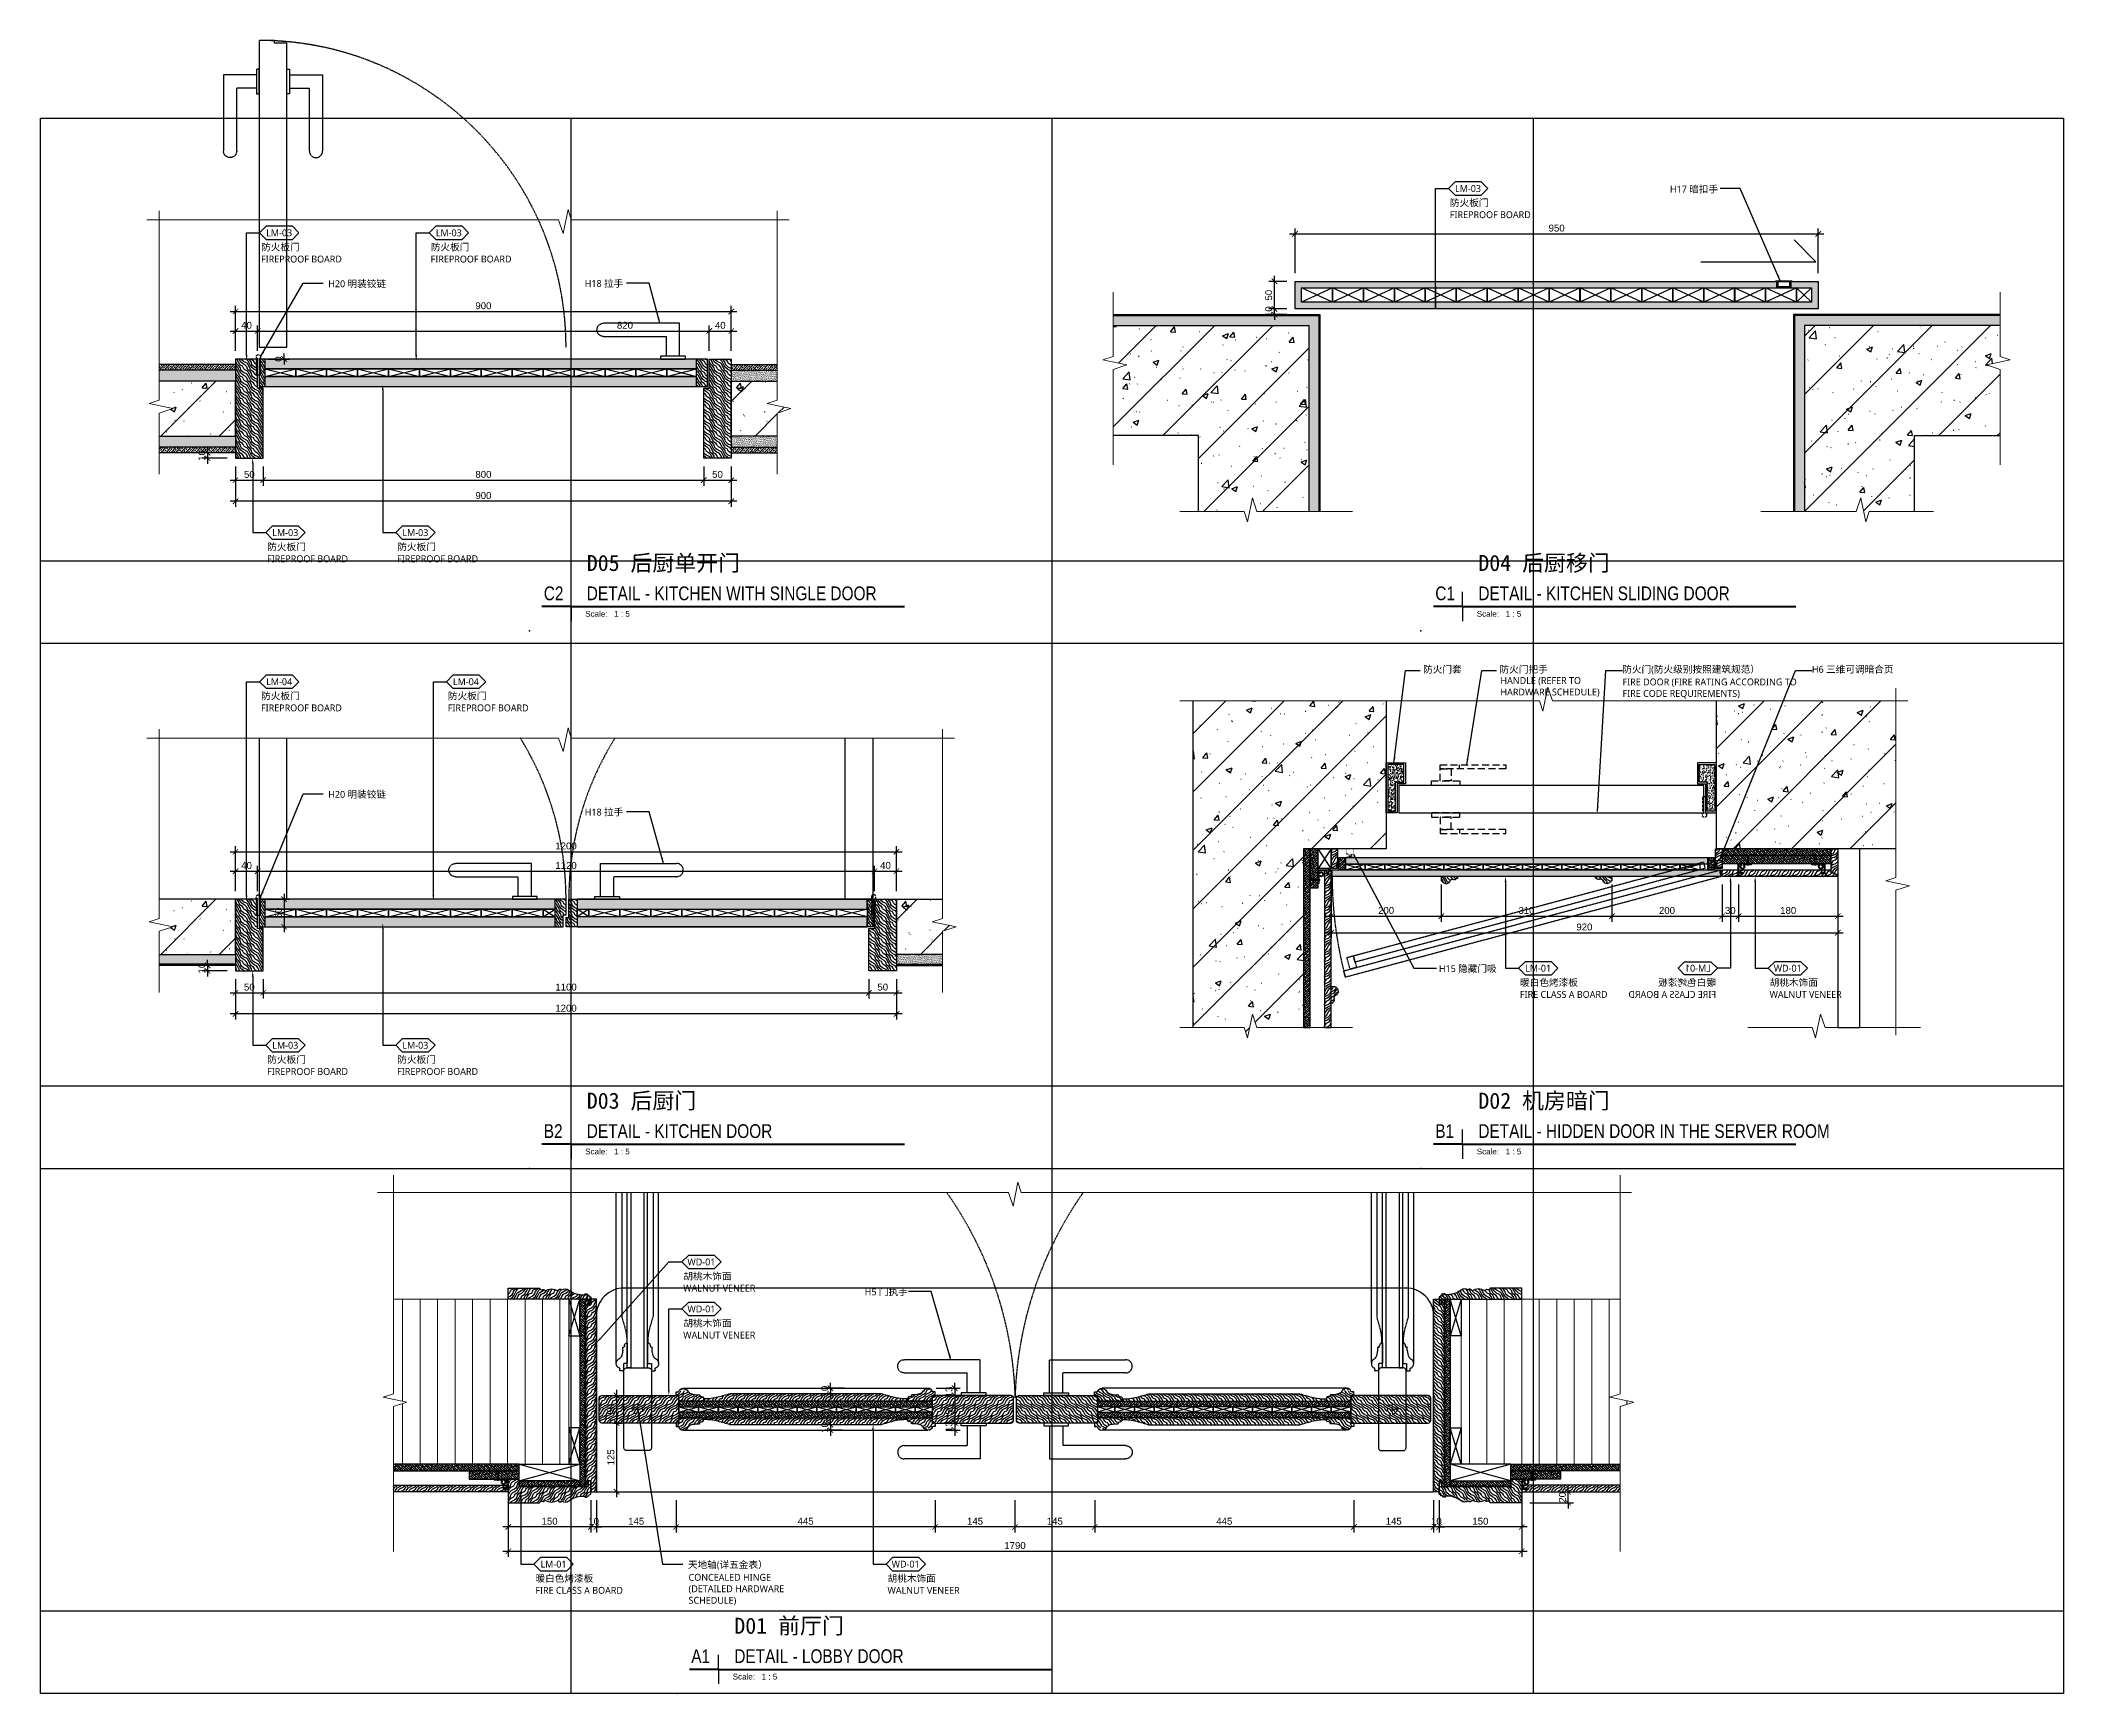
# Model space of a CAD drawing. Header units: millimetres. Extents: x -59920 to -20716, y 18887 to 47087.
# Drawn here: x -40299 to -36626, y 31614 to 34615 of the extents above; entities that cross this region are included whole.
import ezdxf
from ezdxf import colors
from ezdxf.entities.mleader import LeaderData, LeaderLine
from ezdxf.enums import TextEntityAlignment as Align
from ezdxf.math import Vec2, Vec3
from ezdxf.xclip import XClip

# ---------------------------------------------------------------- set-up
doc = ezdxf.new("R2010")
doc.units = ezdxf.units.MM
doc.header["$XCLIPFRAME"] = 0
doc.set_wipeout_variables(frame=1)
for name, pattern in [('_ACM-G-HIDDEN', [4.7625, 3.175, -1.5875]), ('DASH', [0.35, 0.25, -0.1]), ('DASHED', [19.05, 12.7, -6.35])]:
    doc.linetypes.add(name, pattern=pattern)
for name, color, linetype, lineweight in [('_ACM-A-ANNO-DIMS', 1, 'Continuous', 13), ('_ACM-A-ANNO-DIMS @ 5', 1, 'Continuous', 13), ('_ACM-A-ELVE-HIDD', 1, '_ACM-G-HIDDEN', 13), ('_ACM-A-WALL-HACH', 251, 'Continuous', 9), ('I-WALL', 6, 'Continuous', 13), ('Thick Line', 7, 'Continuous', 50), ('视图标题', 90, 'Continuous', 25)]:
    doc.layers.add(name, color=color, linetype=linetype, lineweight=lineweight)
for name, color, linetype in [('A-stairs', 2, 'Continuous'), ('DE-MT', 2, 'Continuous'), ('EL-1', 1, 'Continuous'), ('EL-2', 2, 'Continuous'), ('G-ANNO-SYMB', 7, 'Continuous'), ('G-ANNO-TITL', 7, 'Continuous'), ('I-DETL-LW01', 1, 'Continuous'), ('I-DETL-LW02', 2, 'Continuous'), ('I-DETL-LW251', 251, 'Continuous'), ('I-PL-DOOR', 2, 'Continuous'), ('I-SECT-LW01', 1, 'Continuous'), ('I-SECT-LW01-HIDE', 1, 'Continuous'), ('I-SECT-LW03', 3, 'Continuous'), ('I-SECT-LW08-PATT', 8, 'Continuous'), ('I-SECT-LW251-PATT', 251, 'Continuous'), ('I—平面—门', 1, 'Continuous'), ('PE-尺寸标注', 44, 'Continuous'), ('WALL TYPE$0$G-ANNO-NOTE-CH', 7, 'Continuous'), ('WALL TYPE$0$HATCH', 8, 'Continuous'), ('WALL TYPE$0$I-SECT-LW03', 3, 'Continuous'), ('XS【虚线】', 1, 'DASH')]:
    doc.layers.add(name, color=color, linetype=linetype)
doc.styles.add('Aecom Chinese Title', font='simhei.ttf', dxfattribs={"width": 0.8, "height": 6})
doc.styles.add('Arial', font='arial.ttf')
doc.styles.add('Arial_4', font='arial.ttf', dxfattribs={"height": 2.5})
doc.styles.add('IA10-16 Floor Detail$0$Arch-Dim', font='romans.shx', dxfattribs={"width": 0.75})
doc.styles.add('WALL TYPE$0$Aecom Chinese', font='Microsoft YaHei.ttf')
doc.dimstyles.new('IA10-16 Floor Detail$0$Aec-Arch-M-2', dxfattribs={"dimscale": 2, "dimtxt": 2.5, "dimasz": 2, "dimexe": 2, "dimexo": 2, "dimgap": 0.8, "dimtad": 1, "dimdec": 0, "dimzin": 3, "dimdsep": 46, "dimtxsty": 'IA10-16 Floor Detail$0$Arch-Dim', "dimblk": 'IA10-16 Floor Detail$0$_ArchTick', "dimcen": 2.5, "dimdle": 2, "dimadec": 0, "dimazin": 2, "dimtfac": 0.75, "dimtdec": 0, "dimtix": 1, "dimtmove": 1, "dimatfit": 2, "dimfxl": 1, "dimtolj": 1, "dimtzin": 0, "dimarcsym": 0})
doc.dimstyles.new('WALL TYPE$0$Aec-Arch-M-5', dxfattribs={"dimscale": 5, "dimtxt": 2.5, "dimasz": 2, "dimexe": 2, "dimexo": 3, "dimgap": 0.8, "dimtad": 1, "dimdec": 0, "dimrnd": 1, "dimzin": 3, "dimdsep": 46, "dimtxsty": 'Arial', "dimblk": 'WALL TYPE$0$_ArchTick', "dimcen": 2.5, "dimdle": 2, "dimclrt": 256, "dimazin": 2, "dimtfac": 0.75, "dimtdec": 0, "dimtix": 1, "dimtmove": 2, "dimatfit": 2, "dimfxl": 5, "dimtolj": 1, "dimtzin": 0, "dimarcsym": 0})
pattern_1 = [(90, (-2017.6, 2681.864), (-31.75, 0), [])]
pattern_2 = [(63.434949, (-48356.03, 123418.922), (20, -1e-09), [4.6213684, -17.7393114]), (40.601295, (-48369.187, 123436.216), (20, 2e-08), [4.158067, -88.037378]), (40.601295, (-48359.187, 123456.216), (20, 2e-08), [4.158067, -88.037378]), (40.601295, (-48349.187, 123476.216), (20, -1e-08), [4.158067, -88.037378]), (63.434949, (-48366.177, 123416.127), (20, -1e-09), [4.237008, -18.123672]), (50.194429, (-48364.283, 123419.916), (20, 8e-10), [2.24049, -75.862006]), (50.194429, (-48354.283, 123439.916), (20, 8e-10), [2.24049, -75.862006]), (50.194429, (-48344.283, 123459.916), (20, 8e-10), [2.24049, -75.862006]), (21.8014095, (-48362.848, 123421.638), (20, -3e-08), [2.868712, -50.982936]), (33.690068, (-48360.185, 123422.703), (20, -1e-08), [2.521813, -33.5336997]), (63.434949, (-48358.086, 123424.102), (20, -8e-09), [3.3552885, -19.005391]), (45, (-48356.586, 123427.103), (20, -6e-15), [2.717818, -53.850724]), (45, (-48346.586, 123447.103), (20, -6e-15), [2.717818, -53.850724]), (21.8014095, (-48354.664, 123429.025), (20, -3e-08), [2.19237, -51.659278]), (63.434949, (-48372.659, 123415.665), (20, -8e-09), [7.1896, -15.17108]), (50.194429, (-48369.443, 123422.095), (20, 8e-10), [4.573562, -73.528935]), (50.194429, (-48359.443, 123442.095), (20, 8e-10), [4.573562, -73.528935]), (50.194429, (-48349.443, 123462.095), (20, 8e-10), [4.573562, -73.528935]), (33.690068, (-48366.515, 123425.609), (20, -1e-08), [2.2405595, -33.8149534]), (15.945396, (-48364.651, 123426.8515), (20, -1.45e-06), [3.5624845, -69.2386145]), (33.690068, (-48361.226, 123427.83), (20, -1e-08), [4.0929665, -31.962546]), (50.194429, (-48357.82, 123430.1), (20, 8e-10), [5.197338, -72.905159]), (50.194429, (-48347.82, 123450.1), (20, 8e-10), [5.197338, -72.905159]), (50.194429, (-48337.82, 123470.1), (20, -3e-09), [5.197338, -72.905159]), (21.8014095, (-48354.493, 123434.093), (20, -3e-08), [5.7145015, -48.137147]), (50.194429, (-48373.963, 123423.055), (20, 8e-10), [5.214067, -72.88843]), (50.194429, (-48363.963, 123443.055), (20, 8e-10), [5.214067, -72.88843]), (50.194429, (-48353.963, 123463.055), (20, 8e-10), [5.214067, -72.88843]), (33.690068, (-48370.625, 123427.061), (20, -1e-08), [4.838075, -31.2174378]), (26.565051, (-48366.6, 123429.744), (20, 1e-09), [7.98596, -81.456759]), (26.565051, (-48356.6, 123449.744), (20, 1e-09), [7.98596, -81.456759]), (40.601295, (-48359.457, 123433.316), (20, 2e-08), [4.319301, -87.876143]), (40.601295, (-48349.457, 123453.316), (20, 2e-08), [4.319301, -87.876143]), (40.601295, (-48339.457, 123473.316), (20, 2e-08), [4.319301, -87.876143]), (33.690068, (-48372.629, 123429.839), (20, -1e-08), [2.7357917, -33.319722]), (26.565051, (-48370.352, 123431.3565), (20, 8e-09), [7.158076, -82.284643]), (26.565051, (-48360.352, 123451.3565), (20, -8e-08), [7.158076, -82.284643]), (40.601295, (-48363.95, 123434.558), (20, 2e-08), [1.700823, -90.494622]), (40.601295, (-48353.95, 123454.558), (20, 2e-08), [1.700823, -90.494622]), (40.601295, (-48343.95, 123474.558), (20, 2e-08), [1.700823, -90.494622])]
pattern_3 = [(135, (-26802.4007, -3781.923), (-2.24506403, -2.24506403), []), (225, (-26802.4007, -3781.923), (-2.24506403, -6.7351921), [7.9375, -4.7625])]
pattern_4 = [(135, (-38077.7498, 33208.864), (-2.245064, -2.245064), []), (225, (-38077.7498, 33208.864), (-2.245064, -6.735192), [7.9375, -4.7625])]
pattern_5 = [(45, (-3275.996, 26166.82), (-53.03301, 53.03301), []), (50, (-3276, 26166.82), (107.58903, -9.41282), [11.25, -123.75]), (355, (-3276, 26166.82), (-20.8127, 112.82882), [9, -99]), (100.4514, (-3267.03, 26166.04), (86.7764, 103.41593), [9.56103, -105.17132]), (46.1842, (-3276, 26196.82), (160.08616, -24.82785), [16.875, -185.625]), (96.6356, (-3262.66, 26194.75), (140.1994, 146.1177), [14.34154, -157.75695]), (351.1842, (-3276, 26196.82), (140.1993, 146.1178), [13.5, -148.5]), (21, (-3261, 26189.32), (89.53606, -60.39283), [11.25, -123.75]), (326, (-3261, 26189.32), (36.4973, 108.7725), [9, -99]), (71.4514, (-3253.53, 26184.29), (126.0334, 48.37957), [9.56103, -105.17132]), (37.5, (-3275.996, 26166.82), (1.82398, 49.93408), [0.75, -97.8, 0.75, -100.5, 0.75, -99.375]), (7.5, (-3275.996, 26166.82), (39.46043, 59.16176), [0.75, -57.3, 0.75, -95.55, 0.75, -37.875]), (327.5, (-3309.446, 26166.82), (80.073365, -3.38323), [0.75, -37.5, 0.75, -117, 0.75, -155.25]), (317.5, (-3324.446, 26166.82), (87.47793, 15.01575), [0.75, -48.75, 0.75, -77.7, 0.75, -110.25])]
pattern_6 = [(153.43495, (-3026.863, 23494.753), (1e-09, 20), [4.621368, -17.739311]), (130.601295, (-3044.157, 23481.596), (-2e-08, 20), [4.158067, -88.037378]), (130.601295, (-3064.157, 23491.596), (-2e-08, 20), [4.158067, -88.037378]), (130.601295, (-3084.157, 23501.596), (1e-08, 20), [4.158067, -88.037378]), (153.43495, (-3024.068, 23484.605), (1e-09, 20), [4.237008, -18.123672]), (140.19443, (-3027.857, 23486.5), (-8e-10, 20), [2.24049, -75.862006]), (140.19443, (-3047.857, 23496.5), (-8e-10, 20), [2.24049, -75.862006]), (140.19443, (-3067.857, 23506.5), (-8e-10, 20), [2.24049, -75.862006]), (111.80141, (-3029.5786, 23487.935), (3e-08, 20), [2.868712, -50.982936]), (123.690068, (-3030.644, 23490.598), (1e-08, 20), [2.521813, -33.5337]), (153.43495, (-3032.043, 23492.696), (8e-09, 20), [3.355288, -19.005391]), (135, (-3035.044, 23494.197), (1e-14, 20), [2.717818, -53.850724]), (135, (-3055.044, 23504.197), (1e-14, 20), [2.717818, -53.850724]), (111.80141, (-3036.966, 23496.119), (3e-08, 20), [2.19237, -51.659278]), (153.43495, (-3023.606, 23478.124), (8e-09, 20), [7.1896, -15.17108]), (140.19443, (-3030.036, 23481.34), (-8e-10, 20), [4.573562, -73.528935]), (140.19443, (-3050.036, 23491.34), (-8e-10, 20), [4.573562, -73.528935]), (140.19443, (-3070.036, 23501.34), (-8e-10, 20), [4.573562, -73.528935]), (123.690068, (-3033.55, 23484.268), (1e-08, 20), [2.24056, -33.814953]), (105.945396, (-3034.7924, 23486.132), (1.45e-06, 20), [3.562485, -69.238614]), (123.690068, (-3035.771, 23489.557), (1e-08, 20), [4.092967, -31.962546]), (140.19443, (-3038.041, 23492.963), (-8e-10, 20), [5.197338, -72.90516]), (140.19443, (-3058.041, 23502.963), (-8e-10, 20), [5.197338, -72.90516]), (140.19443, (-3078.041, 23512.963), (3e-09, 20), [5.197338, -72.90516]), (111.80141, (-3042.034, 23496.29), (3e-08, 20), [5.714501, -48.137147]), (140.19443, (-3030.996, 23476.82), (-8e-10, 20), [5.214067, -72.88843]), (140.19443, (-3050.996, 23486.82), (-8e-10, 20), [5.214067, -72.88843]), (140.19443, (-3070.996, 23496.82), (-8e-10, 20), [5.214067, -72.88843]), (123.690068, (-3035.002, 23480.158), (1e-08, 20), [4.838075, -31.217438]), (116.56505, (-3037.685, 23484.183), (-1e-09, 20), [7.98596, -81.45676]), (116.56505, (-3057.685, 23494.183), (-1e-09, 20), [7.98596, -81.45676]), (130.601295, (-3041.257, 23491.326), (-2e-08, 20), [4.3193, -87.876143]), (130.601295, (-3061.257, 23501.326), (-2e-08, 20), [4.3193, -87.876143]), (130.601295, (-3081.257, 23511.326), (-2e-08, 20), [4.3193, -87.876143]), (123.690068, (-3037.78, 23478.154), (1e-08, 20), [2.735792, -33.319722]), (116.56505, (-3039.2975, 23480.431), (-8e-09, 20), [7.158076, -82.284643]), (116.56505, (-3059.2975, 23490.431), (8e-08, 20), [7.158076, -82.284643]), (130.601295, (-3042.499, 23486.833), (-2e-08, 20), [1.700823, -90.49462]), (130.601295, (-3062.499, 23496.833), (-2e-08, 20), [1.700823, -90.49462]), (130.601295, (-3082.499, 23506.833), (-2e-08, 20), [1.700823, -90.49462])]
pattern_7 = [(63.43495, (36908.618, -29537.192), (20, -1e-09), [4.621368, -17.739311]), (40.601295, (36895.461, -29519.898), (20, 2e-08), [4.158067, -88.037378]), (40.601295, (36905.461, -29499.898), (20, 2e-08), [4.158067, -88.037378]), (40.601295, (36915.461, -29479.898), (20, -1e-08), [4.158067, -88.037378]), (63.43495, (36898.47, -29539.987), (20, -1e-09), [4.237008, -18.123672]), (50.19443, (36900.366, -29536.198), (20, 8e-10), [2.24049, -75.862006]), (50.19443, (36910.366, -29516.198), (20, 8e-10), [2.24049, -75.862006]), (50.19443, (36920.366, -29496.198), (20, 8e-10), [2.24049, -75.862006]), (21.80141, (36901.8, -29534.476), (20, -3e-08), [2.868712, -50.982936]), (33.690068, (36904.464, -29533.411), (20, -1e-08), [2.521813, -33.5337]), (63.43495, (36906.562, -29532.012), (20, -8e-09), [3.3552885, -19.005391]), (45, (36908.062, -29529.011), (20, -4e-15), [2.717818, -53.850724]), (45, (36918.062, -29509.011), (20, -4e-15), [2.717818, -53.850724]), (21.80141, (36909.984, -29527.089), (20, -3e-08), [2.19237, -51.659278]), (63.43495, (36891.99, -29540.45), (20, -8e-09), [7.1896, -15.17108]), (50.19443, (36895.205, -29534.019), (20, 8e-10), [4.573562, -73.528935]), (50.19443, (36905.205, -29514.019), (20, 8e-10), [4.573562, -73.528935]), (50.19443, (36915.205, -29494.019), (20, 8e-10), [4.573562, -73.528935]), (33.690068, (36898.133, -29530.505), (20, -1e-08), [2.2405595, -33.814953]), (15.945396, (36899.997, -29529.2625), (20, -1.45e-06), [3.5624845, -69.2386145]), (33.690068, (36903.423, -29528.284), (20, -1e-08), [4.0929665, -31.962546]), (50.19443, (36906.828, -29526.013), (20, 8e-10), [5.197338, -72.90516]), (50.19443, (36916.828, -29506.013), (20, 8e-10), [5.197338, -72.90516]), (50.19443, (36926.828, -29486.013), (20, -3e-09), [5.197338, -72.90516]), (21.80141, (36910.1555, -29522.021), (20, -3e-08), [5.7145015, -48.137147]), (50.19443, (36890.685, -29533.059), (20, 8e-10), [5.214067, -72.88843]), (50.19443, (36900.685, -29513.059), (20, 8e-10), [5.214067, -72.88843]), (50.19443, (36910.685, -29493.059), (20, 8e-10), [5.214067, -72.88843]), (33.690068, (36894.023, -29529.053), (20, -1e-08), [4.838075, -31.217438]), (26.565051, (36898.0485, -29526.37), (20, 1e-09), [7.98596, -81.456759]), (26.565051, (36908.0485, -29506.37), (20, 1e-09), [7.98596, -81.456759]), (40.601295, (36905.191, -29522.798), (20, 2e-08), [4.319301, -87.876143]), (40.601295, (36915.191, -29502.798), (20, 2e-08), [4.319301, -87.876143]), (40.601295, (36925.191, -29482.798), (20, 2e-08), [4.319301, -87.876143]), (33.690068, (36892.02, -29526.275), (20, -1e-08), [2.735792, -33.319722]), (26.565051, (36894.296, -29524.757), (20, 8e-09), [7.158076, -82.284643]), (26.565051, (36904.296, -29504.757), (20, -8e-08), [7.158076, -82.284643]), (40.601295, (36900.698, -29521.556), (20, 2e-08), [1.700823, -90.494622]), (40.601295, (36910.698, -29501.556), (20, 2e-08), [1.700823, -90.494622]), (40.601295, (36920.698, -29481.556), (20, 2e-08), [1.700823, -90.494622])]
pattern_8 = [(63.43495, (28455.385, -29253.885), (20, -1e-09), [4.621368, -17.739311]), (40.601295, (28442.228, -29236.591), (20, 2e-08), [4.158067, -88.037378]), (40.601295, (28452.228, -29216.591), (20, 2e-08), [4.158067, -88.037378]), (40.601295, (28462.228, -29196.591), (20, -1e-08), [4.158067, -88.037378]), (63.43495, (28445.238, -29256.68), (20, -1e-09), [4.237008, -18.123672]), (50.19443, (28447.132, -29252.89), (20, 8e-10), [2.24049, -75.862006]), (50.19443, (28457.132, -29232.89), (20, 8e-10), [2.24049, -75.862006]), (50.19443, (28467.132, -29212.89), (20, 8e-10), [2.24049, -75.862006]), (21.80141, (28448.567, -29251.169), (20, -3e-08), [2.868712, -50.982936]), (33.690068, (28451.23, -29250.103), (20, -1e-08), [2.521813, -33.5337]), (63.43495, (28453.329, -29248.704), (20, -8e-09), [3.3552885, -19.005391]), (45, (28454.829, -29245.703), (20, -4e-15), [2.717818, -53.850724]), (45, (28464.829, -29225.703), (20, -4e-15), [2.717818, -53.850724]), (21.80141, (28456.751, -29243.7816), (20, -3e-08), [2.19237, -51.659278]), (63.43495, (28438.757, -29257.142), (20, -8e-09), [7.1896, -15.17108]), (50.19443, (28441.972, -29250.711), (20, 8e-10), [4.573562, -73.528935]), (50.19443, (28451.972, -29230.711), (20, 8e-10), [4.573562, -73.528935]), (50.19443, (28461.972, -29210.711), (20, 8e-10), [4.573562, -73.528935]), (33.690068, (28444.9, -29247.198), (20, -1e-08), [2.2405595, -33.814953]), (15.945396, (28446.764, -29245.955), (20, -1.45e-06), [3.5624845, -69.238614]), (33.690068, (28450.189, -29244.976), (20, -1e-08), [4.0929665, -31.962546]), (50.19443, (28453.595, -29242.706), (20, 8e-10), [5.197338, -72.90516]), (50.19443, (28463.595, -29222.706), (20, 8e-10), [5.197338, -72.90516]), (50.19443, (28473.595, -29202.706), (20, -3e-09), [5.197338, -72.90516]), (21.80141, (28456.922, -29238.713), (20, -3e-08), [5.7145015, -48.137147]), (50.19443, (28437.452, -29249.751), (20, 8e-10), [5.214067, -72.88843]), (50.19443, (28447.452, -29229.751), (20, 8e-10), [5.214067, -72.88843]), (50.19443, (28457.452, -29209.751), (20, 8e-10), [5.214067, -72.88843]), (33.690068, (28440.79, -29245.746), (20, -1e-08), [4.838075, -31.217438]), (26.56505, (28444.815, -29243.062), (20, 1e-09), [7.98596, -81.456759]), (26.56505, (28454.815, -29223.062), (20, 1e-09), [7.98596, -81.456759]), (40.601295, (28451.958, -29239.49), (20, 2e-08), [4.3193, -87.876143]), (40.601295, (28461.958, -29219.49), (20, 2e-08), [4.3193, -87.876143]), (40.601295, (28471.958, -29199.49), (20, 2e-08), [4.3193, -87.876143]), (33.690068, (28438.786, -29242.967), (20, -1e-08), [2.735792, -33.319722]), (26.56505, (28441.063, -29241.45), (20, 8e-09), [7.158076, -82.284643]), (26.56505, (28451.063, -29221.45), (20, -8e-08), [7.158076, -82.284643]), (40.601295, (28447.465, -29238.249), (20, 2e-08), [1.700823, -90.494622]), (40.601295, (28457.465, -29218.249), (20, 2e-08), [1.700823, -90.494622]), (40.601295, (28467.465, -29198.249), (20, 2e-08), [1.700823, -90.494622])]
pattern_9 = [(217.5, (-40415.289, 33906.5975), (0.0800016, -2.4470662), [0, -1.9304, 0, -2.159, 0, -2.06375]), (187.5, (-40415.289, 33906.5975), (-2.2476164, -3.5841255), [0, -1.0414, 0, -1.7399, 0, -0.66675]), (147.5, (-40413.7268, 33906.5975), (-3.954962, -0.007186), [0, -0.635, 0, -2.286, 0, -2.9845]), (137.5, (-40413.7268, 33906.5975), (-3.817782, -1.114647), [0, -0.3175, 0, -1.4986, 0, -1.7145])]
pattern_10 = [(45, (-40083.024, 34016.5975), (-4.490128, 4.490128), []), (45, (-40078.534, 34016.5975), (-4.490128, 4.490128), [3.175, -1.5875])]
pattern_11 = [(307.5, (0, -128.3453), (2.44706619, 0.080001565), [0, -1.9304, 0, -2.159, 0, -2.06375]), (277.5, (0, -128.3453), (3.5841255, -2.24761642), [0, -1.0414, 0, -1.7399, 0, -0.66675]), (237.5, (3e-16, -126.7832), (0.00718592, -3.95496185), [0, -0.635, 0, -2.286, 0, -2.9845]), (227.5, (3e-16, -126.783), (1.11464662, -3.81778226), [0, -0.3175, 0, -1.4986, 0, -1.7145])]

msp = doc.modelspace()

# ---------------------------------------------------------------- texts
at = {"layer": 'WALL TYPE$0$G-ANNO-NOTE-CH', "style": 'WALL TYPE$0$Aecom Chinese'}
for s, p in [('H17 暗扣手', (-37340.4, 34338.8, 10.8)), ('H20 明装铰链', (-39776.3, 34167, 10.8)), ('H18 拉手', (-39310.6, 34167.5, 6)), ('防火门套', (-37788.5, 33466.9, 6.9)), ('防火门把手', (-37649.8, 33466.9, 6.9)), ('防火门(防火级别按照建筑规范）', (-37426.9, 33467, 0.1)), ('H6 三维可调暗合页', (-37082.6, 33467, 0.1)), ('H20 明装铰链', (-39776.3, 33240, 10.8)), ('H18 拉手', (-39310.6, 33207.8, 6)), ('H15 隐藏门吸', (-37759.9, 32923.6, 6)), ('H5 门执手', (-38802.3, 32336.8, 6)), ('天地轴(详五金表）', (-39123.3, 31841.4))]:
    msp.add_text(s, height=12.5, dxfattribs=at).set_placement(p)
at = {"layer": 'WALL TYPE$0$G-ANNO-NOTE-CH', "char_height": 12.5, "attachment_point": 1, "style": 'WALL TYPE$0$Aecom Chinese'}
for s, width, gutter_width, insert in [('HANDLE (REFER TO HARDWARE SCHEDULE) ', 207.58, 1500, (-37648.1, 33459.2, 6.9)), ('FIRE DOOR (FIRE RATING ACCORDING TO FIRE CODE REQUIREMENTS)', 317.114, 75, (-37426.5, 33456.6, 0.1)), ('CONCEALED HINGE (DETAILED HARDWARE  SCHEDULE)', 201.39, 1500, (-39122.1, 31831))]:
    msp.add_mtext_dynamic_manual_height_columns(s, width=width, gutter_width=gutter_width, heights=[0], dxfattribs=dict(at, insert=insert))

# ---------------------------------------------------------------- blocks, each defined once
blk = doc.blocks.new('K_06')
at = {"layer": 'Defpoints', "color": 251}
for p, q in [((-873.8, 0), (-873.8, -2860)), ((0, 0), (0, -2860)), ((873.8, 0), (873.8, -2860)), ((-1836.5, -803.3), (1836.5, -803.3)), ((-1836.5, -953.3), (1836.5, -953.3)), ((-1836.5, -1756.7), (1836.5, -1756.7)), ((-1836.5, -1906.7), (1836.5, -1906.7)), ((-1836.5, -2710), (1836.5, -2710))]:
    blk.add_line(p, q, dxfattribs=at)
at = {"layer": 'Defpoints', "color": 1}
blk.add_lwpolyline([(1836.5, -2860), (-1836.5, -2860), (-1836.5, 0), (1836.5, 0)], close=True, dxfattribs=at)
blk = doc.blocks.new('海龙_1212093345')
at = {"layer": '_ACM-A-ELVE-HIDD', "ltscale": 0.027}
for p, q in [((0, 0), (0, -24.9)), ((12.4, -12.4), (-12.4, -12.4))]:
    blk.add_line(p, q, dxfattribs=at)
at = {"layer": '_ACM-A-ELVE-HIDD', "ltscale": 1.7}
blk.add_circle((0, -12.4), 8.79, dxfattribs=at)
blk = doc.blocks.new('海龙_1212093637')
at = {"layer": 'I-PL-DOOR', "color": 251, "linetype": 'DASH', "ltscale": 5}
for points in [[(355, -5), (355, -145, -0.414214), (350, -150), (310, -150, -0.414214), (305, -145), (305, -5, -0.414214), (310, 0), (350, 0, -0.414214)], [(355, -755), (355, -615, 0.414214), (350, -610), (310, -610, 0.414214), (305, -615), (305, -755, 0.414214), (310, -760), (350, -760, 0.414214)]]:
    blk.add_lwpolyline(points, format="xyb", close=True, dxfattribs=at)
for points in [[(305, -144.7), (298.9, -144.7, 0.360849), (298.4, -145.3), (298.4, -148.4, -0.282075), (297.3, -150, 0.150886), (294.6, -151.4, 0.412015), (295.1, -165.1, -0.080257), (299, -167.7, -0.115675), (302.1, -173.2, -0.044216), (303.8, -182.3), (303.8, -187, 0.434633), (304.9, -187.9), (305.8, -187.9, -0.342733), (307, -189.3), (307, -190.7, 0.279711), (309.5, -194.7), (312, -194.7), (312, -158.2), (305, -158.2), (305, -144.7)], [(355.9, -144.7), (362, -144.7, -0.360849), (362.5, -145.3), (362.5, -148.4, 0.282075), (363.6, -150, -0.150886), (366.3, -151.4, -0.412015), (365.8, -165.1, 0.080257), (361.9, -167.7, 0.115675), (358.8, -173.2, 0.044216), (357.1, -182.3), (357.1, -187, -0.434633), (356, -187.9), (355.1, -187.9, 0.342733), (353.9, -189.3), (353.9, -190.7, -0.279711), (351.4, -194.7), (348.9, -194.7), (348.9, -158.2), (355.9, -158.2), (355.9, -144.7)], [(311.2, -194.7, -0.066556), (308.2, -221, -0.001845), (302, -242.8), (302, -517.2, -0.001845), (308.2, -539, -0.066556), (311.2, -565.3, -35859.658212)], [(349.7, -194.7, 0.066556), (352.7, -221, 0.001845), (358.9, -242.8), (358.9, -517.2, 0.001845), (352.7, -539, 0.066556), (349.7, -565.3, 35859.658212)], [(305, -615.3), (298.9, -615.3, -0.360849), (298.4, -614.7), (298.4, -611.6, 0.282075), (297.3, -610, -0.150886), (294.6, -608.6, -0.412015), (295.1, -594.9, 0.080257), (299, -592.3, 0.115675), (302.1, -586.8, 0.044216), (303.8, -577.7), (303.8, -573, -0.434633), (304.9, -572.1), (305.8, -572.1, 0.342733), (307, -570.7), (307, -569.3, -0.279711), (309.5, -565.3), (312, -565.3), (312, -601.8), (305, -601.8), (305, -615.3)], [(355.9, -615.3), (362, -615.3, 0.360849), (362.5, -614.7), (362.5, -611.6, -0.282075), (363.6, -610, 0.150886), (366.3, -608.6, 0.412015), (365.8, -594.9, -0.080257), (361.9, -592.3, -0.115675), (358.8, -586.8, -0.044216), (357.1, -577.7), (357.1, -573, 0.434633), (356, -572.1), (355.1, -572.1, -0.342733), (353.9, -570.7), (353.9, -569.3, 0.279711), (351.4, -565.3), (348.9, -565.3), (348.9, -601.8), (355.9, -601.8), (355.9, -615.3)]]:
    blk.add_lwpolyline(points, format="xyb", dxfattribs=at)
for points in [[(292, -601.6), (292, -158)], [(368.9, -601.6), (368.9, -158)]]:
    blk.add_lwpolyline(points, dxfattribs=at)
for points in [[(312, -610), (312, -150), (318.6, -150), (318.6, -610)], [(348.9, -610), (348.9, -150), (342.3, -150), (342.3, -610)]]:
    blk.add_lwpolyline(points, close=True, dxfattribs=at)
blk.add_arc((330, -685), 685.3, 91.6724, 178.3276, dxfattribs=at)
blk = doc.blocks.new('海龙_1215173755')
at = {"layer": 'WALL TYPE$0$HATCH', "ltscale": 2}
h = blk.add_hatch(dxfattribs=at)
h.set_pattern_fill('ANSI32', color=256, scale=0.5)
h.set_pattern_definition([(45, (-39299.698, -12402.6693), (-3.36759605, 3.36759605), []), (45, (-39297.453, -12402.6693), (-3.36759605, 3.36759605), [])])
edge = h.paths.add_edge_path()
edge.add_line((2.3, -7.2), (2.3, 11.3))
edge.add_line((2.3, 11.3), (-2.8, 11.3))
edge.add_arc((-2.8, 9.3), 2, 90, 201.2139)
edge.add_arc((-6, 5.9), 2.97, -243.0808, 63.0808, ccw=False)
edge.add_arc((-9.2, 9.3), 2, 338.7861, 450)
edge.add_line((-9.2, 11.3), (-22.7, 11.3))
edge.add_line((-22.7, 11.3), (-22.7, 9.3))
edge.add_line((-22.7, 9.3), (-9.2, 9.3))
edge.add_arc((-6, 6.1), 4.51, 135.3033, 404.6967)
edge.add_line((-2.8, 9.3), (0.3, 9.3))
edge.add_line((0.3, 9.3), (0.3, -3.5))
edge.add_line((0.3, -3.5), (0.3, -5.1))
edge.add_line((0.3, -5.1), (-6.5, -5.1))
edge.add_line((-6.5, -5.1), (-6.5, -7.2))
edge.add_line((-6.5, -7.2), (2.3, -7.2))
at = {"color": 1, "linetype": 'Continuous', "lineweight": 15}
blk.add_lwpolyline([(2.3, -7.2), (2.3, 11.3), (-2.8, 11.3, 0.527318), (-4.6, 8.5, -4.178276), (-7.3, 8.5, 0.527318), (-9.2, 11.3), (-22.7, 11.3), (-22.7, 9.3), (-9.2, 9.3, 2.396256), (-2.8, 9.3), (0.3, 9.3), (0.3, -3.5), (0.3, -5.1), (-6.5, -5.1), (-6.5, -7.2)], format="xyb", close=True, dxfattribs=at)
at = {"color": 1, "linetype": 'Continuous', "lineweight": 15, "elevation": 7.8}
blk.add_lwpolyline([(-17.3, 24.1), (-17.3, 8.5), (-15.2, 8.5), (-15.2, 24.1)], close=True, dxfattribs=at)
blk = doc.blocks.new('海龙_1215174788')
at = {"layer": 'I-DETL-LW01'}
for p, q in [((-55, 0), (55, -30)), ((-55, -30), (55, 0))]:
    blk.add_line(p, q, dxfattribs=at)
blk.add_lwpolyline([(55, -30), (-55, -30), (-55, 0), (55, 0), (55, -30)], close=True, dxfattribs=at)
blk = doc.blocks.new('K_18')
at = {"layer": 'I-DETL-LW01'}
for p, q in [((33.2, 0), (-33.2, -20)), ((-33.2, 0), (33.2, -20))]:
    blk.add_line(p, q, dxfattribs=at)
blk.add_lwpolyline([(-33.2, -20), (-33.2, 0), (33.2, 0), (33.2, -20), (-33.2, -20)], close=True, dxfattribs=at)
blk = doc.blocks.new('K_23')
at = {"layer": 'I-DETL-LW251'}
h = blk.add_hatch(dxfattribs=at)
h.set_pattern_fill('ANSI38', color=250, angle=-180)
h.set_pattern_definition([(225, (39382.281, 12629.7715), (2.24506403, -2.24506403), []), (315, (39382.281, 12629.7715), (6.7351921, -2.24506403), [7.9375, -4.7625])])
h.paths.add_polyline_path([(-50, -205), (-60, -205), (-60, -360), (-50, -360)])
h.paths.add_polyline_path([(-50, -20), (-60, -20), (-60, -205), (-50, -205)])
h = blk.add_hatch(dxfattribs=at)
h.set_pattern_fill('ANSI38', color=250, angle=-270)
h.set_pattern_definition([(135, (39382.281, 12570.7274), (-2.24506403, -2.24506403), []), (225, (39382.281, 12570.7274), (-2.24506403, -6.7351921), [7.9375, -4.7625])])
h.paths.add_polyline_path([(-50, -350), (60, -350), (60, -360), (-50, -360)])
at = {"layer": 'PE-尺寸标注'}
h = blk.add_hatch(dxfattribs=at)
h.set_pattern_fill('木纹面1', color=250, scale=5, angle=-270, style=0, pattern_type=2)
h.set_pattern_definition([(153.434949, (-140730.957, -13601.318), (1e-09, 20), [4.6213684, -17.7393114]), (130.601295, (-140748.251, -13614.475), (-2e-08, 20), [4.1580665, -88.037378]), (130.601295, (-140768.251, -13604.475), (-2e-08, 20), [4.1580665, -88.037378]), (130.601295, (-140788.251, -13594.475), (1e-08, 20), [4.1580665, -88.037378]), (153.434949, (-140728.162, -13611.466), (1e-09, 20), [4.2370078, -18.123672]), (140.194429, (-140731.952, -13609.57), (-8e-10, 20), [2.2404905, -75.862006]), (140.194429, (-140751.952, -13599.57), (-8e-10, 20), [2.2404905, -75.862006]), (140.194429, (-140771.952, -13589.57), (-8e-10, 20), [2.2404905, -75.862006]), (111.8014095, (-140733.673, -13608.136), (3e-08, 20), [2.8687121, -50.982936]), (123.6900675, (-140734.738, -13605.473), (1e-08, 20), [2.521813, -33.5336997]), (153.434949, (-140736.137, -13603.375), (8e-09, 20), [3.3552885, -19.005391]), (135, (-140739.138, -13601.874), (1e-14, 20), [2.717818, -53.8507243]), (135, (-140759.138, -13591.874), (1e-14, 20), [2.717818, -53.8507243]), (111.8014095, (-140741.06, -13599.952), (3e-08, 20), [2.19237, -51.659278]), (153.434949, (-140727.7, -13617.947), (8e-09, 20), [7.1896, -15.17108]), (140.194429, (-140734.13, -13614.731), (-8e-10, 20), [4.573562, -73.528935]), (140.194429, (-140754.13, -13604.731), (-8e-10, 20), [4.573562, -73.528935]), (140.194429, (-140774.13, -13594.731), (-8e-10, 20), [4.573562, -73.528935]), (123.6900675, (-140737.644, -13611.803), (1e-08, 20), [2.2405595, -33.8149534]), (105.945396, (-140738.887, -13609.939), (1.45e-06, 20), [3.5624845, -69.2386145]), (123.6900675, (-140739.865, -13606.514), (1e-08, 20), [4.0929665, -31.9625462]), (140.194429, (-140742.136, -13603.108), (-8e-10, 20), [5.197338, -72.905159]), (140.194429, (-140762.136, -13593.108), (-8e-10, 20), [5.197338, -72.905159]), (140.194429, (-140782.136, -13583.108), (3e-09, 20), [5.197338, -72.905159]), (111.8014095, (-140746.1286, -13599.781), (3e-08, 20), [5.7145015, -48.137147]), (140.194429, (-140735.09, -13619.251), (-8e-10, 20), [5.214067, -72.88843]), (140.194429, (-140755.09, -13609.251), (-8e-10, 20), [5.214067, -72.88843]), (140.194429, (-140775.09, -13599.251), (-8e-10, 20), [5.214067, -72.88843]), (123.6900675, (-140739.096, -13615.913), (1e-08, 20), [4.838075, -31.2174377]), (116.565051, (-140741.78, -13611.888), (-1e-09, 20), [7.98596, -81.456759]), (116.565051, (-140761.78, -13601.888), (-1e-09, 20), [7.98596, -81.456759]), (130.601295, (-140745.351, -13604.745), (-2e-08, 20), [4.319301, -87.876143]), (130.601295, (-140765.351, -13594.745), (-2e-08, 20), [4.319301, -87.876143]), (130.601295, (-140785.351, -13584.745), (-2e-08, 20), [4.319301, -87.876143]), (123.6900675, (-140741.874, -13617.917), (1e-08, 20), [2.7357916, -33.319722]), (116.565051, (-140743.392, -13615.64), (-8e-09, 20), [7.158076, -82.284643]), (116.565051, (-140763.392, -13605.64), (8e-08, 20), [7.158076, -82.284643]), (130.601295, (-140746.593, -13609.238), (-2e-08, 20), [1.700823, -90.4946216]), (130.601295, (-140766.593, -13599.238), (-2e-08, 20), [1.700823, -90.4946216]), (130.601295, (-140786.593, -13589.238), (-2e-08, 20), [1.700823, -90.4946216])])
edge = h.paths.add_edge_path()
edge.add_line((-65, -20), (60, -20))
edge.add_line((60, -20), (60, -20))
edge.add_line((60, -20), (80, -20))
edge.add_line((80, -20), (80, 0))
edge.add_line((80, 0), (23, 0))
edge.add_arc((18.9, 1.2), 4.26, 260.8861, 343.7626, ccw=False)
edge.add_arc((16.3, -5.2), 2.88, 48.9864, 176.76)
edge.add_arc((1.5, -24.3), 22.6, 58.2028, 121.7947)
edge.add_arc((-14.4, -5.7), 4.1, 9.3845, 139.2343)
edge.add_arc((-23.3, -13.3), 11.8, 60.5974, 123.6714)
edge.add_arc((-55.1, 28.8), 41, 265.8404, 308.0152, ccw=False)
edge.add_arc((-61, -13.2), 3.08, 20.575, 178.5813)
edge.add_line((-64, -13.1), (-66.4, -13.1))
edge.add_arc((-70.9, -11.4), 4.77, 280.7646, 339.5436, ccw=False)
edge.add_line((-70, -16.1), (-70, -30))
edge.add_line((-70, -30), (-65, -30))
edge.add_line((-65, -30), (-65, -20))
h = blk.add_hatch(dxfattribs=at)
h.set_pattern_fill('木纹面1', color=250, scale=5, angle=-270, style=0, pattern_type=2)
h.set_pattern_definition([(153.43495, (39381.414, 12647.705), (1e-09, 20), [4.621368, -17.739311]), (130.601295, (39364.12, 12634.548), (-2e-08, 20), [4.158067, -88.037378]), (130.601295, (39344.12, 12644.548), (-2e-08, 20), [4.158067, -88.037378]), (130.601295, (39324.12, 12654.548), (1e-08, 20), [4.158067, -88.037378]), (153.43495, (39384.21, 12637.557), (1e-09, 20), [4.237008, -18.123672]), (140.19443, (39380.42, 12639.452), (-8e-10, 20), [2.24049, -75.862006]), (140.19443, (39360.42, 12649.452), (-8e-10, 20), [2.24049, -75.862006]), (140.19443, (39340.42, 12659.452), (-8e-10, 20), [2.24049, -75.862006]), (111.80141, (39378.6984, 12640.8865), (3e-08, 20), [2.868712, -50.982936]), (123.690068, (39377.633, 12643.55), (1e-08, 20), [2.521813, -33.5337]), (153.43495, (39376.234, 12645.648), (8e-09, 20), [3.3552885, -19.005391]), (135, (39373.233, 12647.149), (1e-14, 20), [2.717818, -53.850724]), (135, (39353.233, 12657.149), (1e-14, 20), [2.717818, -53.850724]), (111.80141, (39371.311, 12649.0706), (3e-08, 20), [2.19237, -51.659278]), (153.43495, (39384.671, 12631.076), (8e-09, 20), [7.1896, -15.17108]), (140.19443, (39378.241, 12634.292), (-8e-10, 20), [4.573562, -73.528935]), (140.19443, (39358.241, 12644.292), (-8e-10, 20), [4.573562, -73.528935]), (140.19443, (39338.241, 12654.292), (-8e-10, 20), [4.573562, -73.528935]), (123.690068, (39374.727, 12637.219), (1e-08, 20), [2.2405595, -33.814953]), (105.945396, (39373.4845, 12639.0837), (1.45e-06, 20), [3.5624845, -69.238614]), (123.690068, (39372.506, 12642.509), (1e-08, 20), [4.0929665, -31.962546]), (140.19443, (39370.235, 12645.915), (-8e-10, 20), [5.197338, -72.90516]), (140.19443, (39350.235, 12655.915), (-8e-10, 20), [5.197338, -72.90516]), (140.19443, (39330.235, 12665.915), (3e-09, 20), [5.197338, -72.90516]), (111.80141, (39366.243, 12649.242), (3e-08, 20), [5.7145015, -48.137147]), (140.19443, (39377.281, 12629.771), (-8e-10, 20), [5.214067, -72.88843]), (140.19443, (39357.281, 12639.771), (-8e-10, 20), [5.214067, -72.88843]), (140.19443, (39337.281, 12649.771), (-8e-10, 20), [5.214067, -72.88843]), (123.690068, (39373.275, 12633.109), (1e-08, 20), [4.838075, -31.217438]), (116.56505, (39370.592, 12637.135), (-1e-09, 20), [7.98596, -81.456759]), (116.56505, (39350.592, 12647.135), (-1e-09, 20), [7.98596, -81.456759]), (130.601295, (39367.02, 12644.278), (-2e-08, 20), [4.3193, -87.876143]), (130.601295, (39347.02, 12654.278), (-2e-08, 20), [4.3193, -87.876143]), (130.601295, (39327.02, 12664.278), (-2e-08, 20), [4.3193, -87.876143]), (123.690068, (39370.497, 12631.106), (1e-08, 20), [2.735792, -33.319722]), (116.56505, (39368.9795, 12633.3825), (-8e-09, 20), [7.158076, -82.284643]), (116.56505, (39348.9795, 12643.3825), (8e-08, 20), [7.158076, -82.284643]), (130.601295, (39365.778, 12639.785), (-2e-08, 20), [1.700823, -90.494622]), (130.601295, (39345.778, 12649.785), (-2e-08, 20), [1.700823, -90.494622]), (130.601295, (39325.778, 12659.785), (-2e-08, 20), [1.700823, -90.494622])])
h.paths.add_polyline_path([(-60, -205), (-80, -205), (-80, -369.9), (-70, -369.9), (-70, -350), (-65, -350), (-65, -360), (-60, -360)])
h.paths.add_polyline_path([(-70, -20.1), (-80, -20.1), (-80, -205), (-60, -205), (-60, -10.1), (-65, -10.1), (-65, -20.1), (-70, -20.1)])
h = blk.add_hatch(dxfattribs=at)
h.set_pattern_fill('木纹面1', color=250, scale=5, angle=-270, style=0, pattern_type=2)
h.set_pattern_definition([(153.43495, (39381.414, 12588.66), (1e-09, 20), [4.621368, -17.739311]), (130.601295, (39364.12, 12575.504), (-2e-08, 20), [4.158067, -88.037378]), (130.601295, (39344.12, 12585.504), (-2e-08, 20), [4.158067, -88.037378]), (130.601295, (39324.12, 12595.504), (1e-08, 20), [4.158067, -88.037378]), (153.43495, (39384.21, 12578.513), (1e-09, 20), [4.237008, -18.123672]), (140.19443, (39380.42, 12580.408), (-8e-10, 20), [2.24049, -75.862006]), (140.19443, (39360.42, 12590.408), (-8e-10, 20), [2.24049, -75.862006]), (140.19443, (39340.42, 12600.408), (-8e-10, 20), [2.24049, -75.862006]), (111.80141, (39378.6984, 12581.8424), (3e-08, 20), [2.868712, -50.982936]), (123.690068, (39377.633, 12584.506), (1e-08, 20), [2.521813, -33.5337]), (153.43495, (39376.234, 12586.604), (8e-09, 20), [3.3552885, -19.005391]), (135, (39373.233, 12588.105), (1e-14, 20), [2.717818, -53.850724]), (135, (39353.233, 12598.105), (1e-14, 20), [2.717818, -53.850724]), (111.80141, (39371.311, 12590.0265), (3e-08, 20), [2.19237, -51.659278]), (153.43495, (39384.671, 12572.032), (8e-09, 20), [7.1896, -15.17108]), (140.19443, (39378.241, 12575.247), (-8e-10, 20), [4.573562, -73.528935]), (140.19443, (39358.241, 12585.247), (-8e-10, 20), [4.573562, -73.528935]), (140.19443, (39338.241, 12595.247), (-8e-10, 20), [4.573562, -73.528935]), (123.690068, (39374.727, 12578.175), (1e-08, 20), [2.2405595, -33.814953]), (105.945396, (39373.4845, 12580.0396), (1.45e-06, 20), [3.5624845, -69.238614]), (123.690068, (39372.506, 12583.465), (1e-08, 20), [4.0929665, -31.962546]), (140.19443, (39370.235, 12586.87), (-8e-10, 20), [5.197338, -72.90516]), (140.19443, (39350.235, 12596.87), (-8e-10, 20), [5.197338, -72.90516]), (140.19443, (39330.235, 12606.87), (3e-09, 20), [5.197338, -72.90516]), (111.80141, (39366.243, 12590.198), (3e-08, 20), [5.7145015, -48.137147]), (140.19443, (39377.281, 12570.727), (-8e-10, 20), [5.214067, -72.88843]), (140.19443, (39357.281, 12580.727), (-8e-10, 20), [5.214067, -72.88843]), (140.19443, (39337.281, 12590.727), (-8e-10, 20), [5.214067, -72.88843]), (123.690068, (39373.275, 12574.065), (1e-08, 20), [4.838075, -31.217438]), (116.56505, (39370.592, 12578.091), (-1e-09, 20), [7.98596, -81.456759]), (116.56505, (39350.592, 12588.091), (-1e-09, 20), [7.98596, -81.456759]), (130.601295, (39367.02, 12585.234), (-2e-08, 20), [4.3193, -87.876143]), (130.601295, (39347.02, 12595.234), (-2e-08, 20), [4.3193, -87.876143]), (130.601295, (39327.02, 12605.234), (-2e-08, 20), [4.3193, -87.876143]), (123.690068, (39370.497, 12572.062), (1e-08, 20), [2.735792, -33.319722]), (116.56505, (39368.9795, 12574.338), (-8e-09, 20), [7.158076, -82.284643]), (116.56505, (39348.9795, 12584.338), (8e-08, 20), [7.158076, -82.284643]), (130.601295, (39365.778, 12580.741), (-2e-08, 20), [1.700823, -90.494622]), (130.601295, (39345.778, 12590.741), (-2e-08, 20), [1.700823, -90.494622]), (130.601295, (39325.778, 12600.741), (-2e-08, 20), [1.700823, -90.494622])])
edge = h.paths.add_edge_path()
edge.add_line((-65, -360), (60, -360))
edge.add_line((60, -360), (60, -346.8))
edge.add_line((60, -346.8), (80, -346.8))
edge.add_line((80, -346.8), (80, -390))
edge.add_line((80, -390), (23, -390))
edge.add_arc((18.9, -391.2), 4.26, 16.2374, 99.1139)
edge.add_arc((16.3, -384.8), 2.88, -176.76, -48.9864, ccw=False)
edge.add_arc((1.5, -365.7), 22.6, -121.7947, -58.2028, ccw=False)
edge.add_arc((-14.4, -384.3), 4.1, -139.2343, -9.3845, ccw=False)
edge.add_arc((-23.3, -376.7), 11.8, -123.6714, -60.5974, ccw=False)
edge.add_arc((-55.1, -418.8), 41, 51.9848, 94.1596)
edge.add_arc((-61, -376.9), 3.08, -178.5813, -20.575, ccw=False)
edge.add_line((-64, -376.9), (-66.4, -376.9))
edge.add_arc((-70.9, -378.6), 4.77, 20.4564, 79.2354)
edge.add_line((-70, -373.9), (-70, -350))
edge.add_line((-70, -350), (-65, -350))
edge.add_line((-65, -350), (-65, -360))
at = {"layer": 'I-DETL-LW01'}
for points in [[(-60, -205), (-60, -20), (-50, -20), (-50, -205)], [(-50, -205), (-50, -360), (-60, -360), (-60, -205)]]:
    blk.add_lwpolyline(points, dxfattribs=at)
blk.add_lwpolyline([(-50, -350), (60, -350), (60, -360), (-50, -360)], close=True, dxfattribs=at)
at = {"layer": 'I-DETL-LW02'}
for points in [[(-65, -20), (60, -20), (60, -20), (80, -20), (80, 0), (23, 0, -0.37825), (18.2, -3, 0.623496), (13.5, -5, 0.284819), (-10.4, -5, 0.636149), (-17.5, -3, 0.282378), (-29.8, -3.5, -0.186128), (-58.1, -12.1, 0.824383), (-64, -13.1), (-66.4, -13.1, -0.262247), (-70, -16.1), (-70, -30), (-65, -30), (-65, -20)], [(-65, -360), (60, -360), (60, -346.8), (80, -346.8), (80, -390), (23, -390, 0.37825), (18.2, -387, -0.623496), (13.5, -385, -0.284819), (-10.4, -385, -0.636149), (-17.5, -387, -0.282378), (-29.8, -386.5, 0.186128), (-58.1, -377.9, -0.824383), (-64, -376.9), (-66.4, -376.9, 0.262247), (-70, -373.9), (-70, -350), (-65, -350), (-65, -360)]]:
    blk.add_lwpolyline(points, format="xyb", dxfattribs=at)
for points in [[(-80, -205), (-80, -20.1), (-70, -20.1), (-70, -30), (-65, -30), (-65, -20), (-60, -20), (-60, -205)], [(-60, -205), (-60, -360), (-65, -360), (-65, -350), (-70, -350), (-70, -369.9), (-80, -369.9), (-80, -205)]]:
    blk.add_lwpolyline(points, dxfattribs=at)
at = {"rotation": 270}
for p in [(-30, -53.4), (-30, -286.8)]:
    blk.add_blockref('K_18', p, dxfattribs=at)
at = {"layer": 'I-DETL-LW01', "xscale": -1}
blk.add_blockref('海龙_1215174788', (5, -320), dxfattribs=at)
blk = doc.blocks.new('634437')
at = {"layer": 'I-PL-DOOR', "color": 251, "linetype": 'DASH', "ltscale": 5}
for p, q in [((66151.2, 22999.7), (66151.2, 23059.7)), ((66151.2, 23059.7), (66289.2, 23059.7)), ((66289.2, 23035.7), (66175.2, 23035.7)), ((66175.2, 22999.7), (66175.2, 23035.7)), ((66140.7, 22999.7), (66185.7, 22999.7)), ((66140.7, 22994.7), (66140.7, 22999.7)), ((66185.7, 22994.7), (66140.7, 22994.7)), ((66185.7, 22999.7), (66185.7, 22994.7))]:
    blk.add_line(p, q, dxfattribs=at)
blk.add_arc((66289.2, 23047.7), 12, 270, 90, dxfattribs=at)
blk = doc.blocks.new('K_01')
at = {"color": 251}
for p, q in [((-17.9, 0), (17.9, -9.8)), ((-17.9, -9.8), (17.9, 0))]:
    blk.add_line(p, q, dxfattribs=at)
blk.add_lwpolyline([(17.9, -9.8), (-17.9, -9.8), (-17.9, 0), (17.9, 0), (17.9, -9.8)], close=True, dxfattribs=at)
blk = doc.blocks.new('K_02')
at = {"layer": 'I-DETL-LW251'}
h = blk.add_hatch(dxfattribs=at)
h.set_pattern_fill('ANSI38', color=250, angle=-270)
h.set_pattern_definition([(135, (36890.685, -29251.0198), (-2.24506403, -2.24506403), []), (225, (36890.685, -29251.0198), (-2.24506403, -6.7351921), [7.9375, -4.7625])])
h.paths.add_polyline_path([(-231.3, -95.3), (-231.3, -105.3), (228.7, -105.3), (228.7, -95.3)])
h = blk.add_hatch(dxfattribs=at)
h.set_pattern_fill('ANSI38', color=250, angle=-270)
h.set_pattern_definition([(135, (36890.685, -29231.196), (-2.24506403, -2.24506403), []), (225, (36890.685, -29231.196), (-2.24506403, -6.7351921), [7.9375, -4.7625])])
h.paths.add_polyline_path([(-231.3, -75.5), (-231.3, -85.5), (228.7, -85.5), (228.7, -75.5)])
at = {"layer": 'PE-尺寸标注'}
h = blk.add_hatch(dxfattribs=at)
h.set_pattern_fill('木纹面1', color=250, scale=5, style=0, pattern_type=2)
h.set_pattern_definition(pattern_7)
edge = h.paths.add_edge_path()
edge.add_line((-371.2, -65), (-236.2, -65))
edge.add_arc((-236.2, -70), 5, 0, 90, ccw=False)
edge.add_line((-231.3, -70), (-231.3, -110))
edge.add_arc((-236.2, -110), 5, -90, 0, ccw=False)
edge.add_line((-236.2, -115), (-371.2, -115))
edge.add_arc((-371.2, -110), 5, 180, 270, ccw=False)
edge.add_line((-376.2, -110), (-376.2, -70))
edge.add_arc((-371.2, -70), 5, 90, 180, ccw=False)
h = blk.add_hatch(dxfattribs=at)
h.set_pattern_fill('木纹面1', color=250, scale=5, style=0, pattern_type=2)
h.set_pattern_definition(pattern_7)
edge = h.paths.add_edge_path()
edge.add_line((-236.6, -65), (-236.6, -58.9))
edge.add_arc((-235.9, -59.1), 0.644, 87.4896, 166.8572, ccw=False)
edge.add_line((-235.9, -58.4), (-232.9, -58.4))
edge.add_arc((-233, -56.6), 1.88, 272.8727, 335.8823)
edge.add_arc((-226, -58.2), 5.27, 135.6514, 169.9731, ccw=False)
edge.add_arc((-223.2, -61.7), 9.7, 43.0447, 132.6143, ccw=False)
edge.add_arc((-202.6, -48.9), 14.9, 204.3175, 222.6717)
edge.add_arc((-204.3, -48.9), 13.7, 227.6436, 254.037)
edge.add_arc((-193.6, -11.6), 52.5, 253.993, 264.1199)
edge.add_line((-199, -63.8), (-194.3, -63.8))
edge.add_arc((-194.3, -64.8), 0.964, -3.9099, 90.0555, ccw=False)
edge.add_line((-193.3, -64.9), (-193.3, -65.8))
edge.add_arc((-191.9, -65.5), 1.48, 192.6369, 268.3101)
edge.add_line((-191.9, -67), (-190.5, -67))
edge.add_arc((-190.6, -71.5), 4.52, 26.1901, 88.6977, ccw=False)
edge.add_line((-186.6, -69.5), (-186.6, -75.5))
edge.add_line((-186.6, -75.5), (-231.3, -75.5))
edge.add_line((-231.3, -75.5), (-231.3, -65))
edge.add_line((-231.3, -65), (-236.6, -65))
h = blk.add_hatch(dxfattribs=at)
h.set_pattern_fill('木纹面1', color=250, scale=5, style=0, pattern_type=2)
h.set_pattern_definition([(63.435, (-168.629, -74.634), (20, -1e-09), [4.6214, -17.7393]), (40.6013, (-181.786, -57.34), (20, 2e-08), [4.158, -88.0374]), (40.6013, (-171.786, -37.34), (20, 2e-08), [4.158, -88.0374]), (40.6013, (-161.786, -17.34), (20, -1e-08), [4.158, -88.0374]), (63.435, (-178.776, -77.428), (20, -1e-09), [4.237, -18.1237]), (50.1944, (-176.881, -73.639), (20, 8e-10), [2.2405, -75.862]), (50.1944, (-166.881, -53.639), (20, 8e-10), [2.2405, -75.862]), (50.1944, (-156.881, -33.639), (20, 8e-10), [2.2405, -75.862]), (21.8014, (-175.447, -71.9175), (20, -3e-08), [2.8687, -50.9829]), (33.69, (-172.784, -70.852), (20, -1e-08), [2.5218, -33.5337]), (63.435, (-170.685, -69.453), (20, -8e-09), [3.3553, -19.0054]), (45, (-169.185, -66.452), (20, -4e-15), [2.7178, -53.8507]), (45, (-159.185, -46.452), (20, -4e-15), [2.7178, -53.8507]), (21.8014, (-167.263, -64.5304), (20, -3e-08), [2.1924, -51.6593]), (63.435, (-185.257, -77.89), (20, -8e-09), [7.1896, -15.1711]), (50.1944, (-182.042, -71.46), (20, 8e-10), [4.5736, -73.529]), (50.1944, (-172.042, -51.46), (20, 8e-10), [4.5736, -73.529]), (50.1944, (-162.042, -31.46), (20, 8e-10), [4.5736, -73.529]), (33.69, (-179.114, -67.946), (20, -1e-08), [2.2406, -33.815]), (15.9454, (-177.25, -66.7037), (20, -1e-06), [3.5625, -69.2386]), (33.69, (-173.824, -65.725), (20, -1e-08), [4.093, -31.9625]), (50.1944, (-170.419, -63.455), (20, 8e-10), [5.1973, -72.9052]), (50.1944, (-160.419, -43.455), (20, 8e-10), [5.1973, -72.9052]), (50.1944, (-150.419, -23.455), (20, -3e-09), [5.1973, -72.9052]), (21.8014, (-167.0916, -59.462), (20, -3e-08), [5.7145, -48.1371]), (50.1944, (-186.562, -70.5), (20, 8e-10), [5.214, -72.8884]), (50.1944, (-176.562, -50.5), (20, 8e-10), [5.214, -72.8884]), (50.1944, (-166.562, -30.5), (20, 8e-10), [5.214, -72.8884]), (33.69, (-183.224, -66.495), (20, -1e-08), [4.8381, -31.2174]), (26.565, (-179.1986, -63.811), (20, 1e-09), [7.986, -81.4568]), (26.565, (-169.1986, -43.811), (20, 1e-09), [7.986, -81.4568]), (40.6013, (-172.056, -60.24), (20, 2e-08), [4.3193, -87.8761]), (40.6013, (-162.056, -40.24), (20, 2e-08), [4.3193, -87.8761]), (40.6013, (-152.056, -20.24), (20, 2e-08), [4.3193, -87.8761]), (33.69, (-185.227, -63.716), (20, -1e-08), [2.7358, -33.3197]), (26.565, (-182.951, -62.199), (20, 8e-09), [7.158, -82.2846]), (26.565, (-172.951, -42.199), (20, -8e-08), [7.158, -82.2846]), (40.6013, (-176.549, -58.997), (20, 2e-08), [1.7008, -90.4946]), (40.6013, (-166.549, -38.997), (20, 2e-08), [1.7008, -90.4946]), (40.6013, (-156.549, -18.997), (20, 2e-08), [1.7008, -90.4946])])
h.paths.add_polyline_path([(136, -62), (-138.5, -62, -0.001845), (-160.2, -68.2, -0.066556), (-186.6, -71.2), (-186.6, -75.5), (184.1, -75.5), (184.1, -71.2, -0.066556), (157.7, -68.2, -0.001845)])
h = blk.add_hatch(dxfattribs=at)
h.set_pattern_fill('木纹面1', color=250, scale=5, style=0, pattern_type=2)
h.set_pattern_definition(pattern_7)
edge = h.paths.add_edge_path()
edge.add_line((234.1, -65), (234.1, -58.9))
edge.add_arc((233.4, -59.1), 0.644, 373.1428, 452.5104)
edge.add_line((233.4, -58.4), (230.4, -58.4))
edge.add_arc((230.5, -56.6), 1.88, 204.1177, 267.1273, ccw=False)
edge.add_arc((223.5, -58.2), 5.27, 370.0269, 404.3486)
edge.add_arc((220.7, -61.7), 9.7, 407.3857, 496.9553)
edge.add_arc((200.1, -48.9), 14.9, 317.3283, 335.6825, ccw=False)
edge.add_arc((201.8, -48.9), 13.7, 285.963, 312.3564, ccw=False)
edge.add_arc((191.1, -11.6), 52.5, 275.8801, 286.007, ccw=False)
edge.add_line((196.5, -63.8), (191.8, -63.8))
edge.add_arc((191.8, -64.8), 0.964, 449.9445, 543.9099)
edge.add_line((190.8, -64.9), (190.8, -65.8))
edge.add_arc((189.4, -65.5), 1.48, 271.6899, 347.3631, ccw=False)
edge.add_line((189.4, -67), (188, -67))
edge.add_arc((188.1, -71.5), 4.52, 451.3023, 513.8099)
edge.add_line((184.1, -69.5), (184.1, -75.5))
edge.add_line((184.1, -75.5), (228.7, -75.5))
edge.add_line((228.7, -75.5), (228.7, -65))
edge.add_line((228.7, -65), (234.1, -65))
h = blk.add_hatch(dxfattribs=at)
h.set_pattern_fill('木纹面1', color=250, scale=5, style=0, pattern_type=2)
h.set_pattern_definition(pattern_7)
edge = h.paths.add_edge_path()
edge.add_line((371.2, -65), (233.7, -65))
edge.add_arc((233.7, -70), 5, 90, 180)
edge.add_line((228.7, -70), (228.7, -110))
edge.add_arc((233.7, -110), 5, 180, 270)
edge.add_line((233.7, -115), (371.2, -115))
edge.add_arc((371.2, -110), 5, 270, 360)
edge.add_line((376.2, -110), (376.2, -70))
edge.add_arc((371.2, -70), 5, 0, 90)
h = blk.add_hatch(dxfattribs=at)
h.set_pattern_fill('木纹面1', color=250, scale=5, style=0, pattern_type=2)
h.set_pattern_definition(pattern_7)
edge = h.paths.add_edge_path()
edge.add_line((-236.6, -115), (-236.6, -121.1))
edge.add_arc((-235.9, -120.9), 0.644, 193.1428, 272.5104)
edge.add_line((-235.9, -121.6), (-232.9, -121.6))
edge.add_arc((-233, -123.4), 1.88, 24.1177, 87.1273, ccw=False)
edge.add_arc((-226, -121.8), 5.27, 190.0269, 224.3486)
edge.add_arc((-223.2, -118.3), 9.7, 227.3857, 316.9553)
edge.add_arc((-202.6, -131.1), 14.9, 137.3283, 155.6825, ccw=False)
edge.add_arc((-204.3, -131.1), 13.7, 105.963, 132.3564, ccw=False)
edge.add_arc((-193.6, -168.4), 52.5, 95.8801, 106.007, ccw=False)
edge.add_line((-199, -116.2), (-194.3, -116.2))
edge.add_arc((-194.3, -115.2), 0.964, 269.9445, 363.9099)
edge.add_line((-193.3, -115.1), (-193.3, -114.2))
edge.add_arc((-191.9, -114.5), 1.48, 91.6899, 167.3631, ccw=False)
edge.add_line((-191.9, -113), (-190.5, -113))
edge.add_arc((-190.6, -108.5), 4.52, 271.3023, 333.8099)
edge.add_line((-186.6, -110.5), (-186.6, -105.3))
edge.add_line((-186.6, -105.3), (-231.3, -105.3))
edge.add_line((-231.3, -105.3), (-231.3, -115))
edge.add_line((-231.3, -115), (-236.6, -115))
h = blk.add_hatch(dxfattribs=at)
h.set_pattern_fill('木纹面1', color=250, scale=5, style=0, pattern_type=2)
h.set_pattern_definition([(63.435, (-168.629, -117.133), (20, -1e-09), [4.6214, -17.7393]), (40.6013, (-181.786, -99.84), (20, 2e-08), [4.158, -88.0374]), (40.6013, (-171.786, -79.84), (20, 2e-08), [4.158, -88.0374]), (40.6013, (-161.786, -59.84), (20, -1e-08), [4.158, -88.0374]), (63.435, (-178.776, -119.928), (20, -1e-09), [4.237, -18.1237]), (50.1944, (-176.881, -116.139), (20, 8e-10), [2.2405, -75.862]), (50.1944, (-166.881, -96.139), (20, 8e-10), [2.2405, -75.862]), (50.1944, (-156.881, -76.139), (20, 8e-10), [2.2405, -75.862]), (21.8014, (-175.447, -114.4175), (20, -3e-08), [2.8687, -50.9829]), (33.69, (-172.784, -113.352), (20, -1e-08), [2.5218, -33.5337]), (63.435, (-170.685, -111.953), (20, -8e-09), [3.3553, -19.0054]), (45, (-169.185, -108.952), (20, -4e-15), [2.7178, -53.8507]), (45, (-159.185, -88.952), (20, -4e-15), [2.7178, -53.8507]), (21.8014, (-167.263, -107.03), (20, -3e-08), [2.1924, -51.6593]), (63.435, (-185.257, -120.39), (20, -8e-09), [7.1896, -15.1711]), (50.1944, (-182.042, -113.96), (20, 8e-10), [4.5736, -73.529]), (50.1944, (-172.042, -93.96), (20, 8e-10), [4.5736, -73.529]), (50.1944, (-162.042, -73.96), (20, 8e-10), [4.5736, -73.529]), (33.69, (-179.114, -110.446), (20, -1e-08), [2.2406, -33.815]), (15.9454, (-177.25, -109.2036), (20, -1e-06), [3.5625, -69.2386]), (33.69, (-173.824, -108.225), (20, -1e-08), [4.093, -31.9625]), (50.1944, (-170.419, -105.955), (20, 8e-10), [5.1973, -72.9052]), (50.1944, (-160.419, -85.955), (20, 8e-10), [5.1973, -72.9052]), (50.1944, (-150.419, -65.955), (20, -3e-09), [5.1973, -72.9052]), (21.8014, (-167.0916, -101.962), (20, -3e-08), [5.7145, -48.1371]), (50.1944, (-186.562, -113), (20, 8e-10), [5.214, -72.8884]), (50.1944, (-176.562, -93), (20, 8e-10), [5.214, -72.8884]), (50.1944, (-166.562, -73), (20, 8e-10), [5.214, -72.8884]), (33.69, (-183.224, -108.994), (20, -1e-08), [4.8381, -31.2174]), (26.565, (-179.1986, -106.311), (20, 1e-09), [7.986, -81.4568]), (26.565, (-169.1986, -86.311), (20, 1e-09), [7.986, -81.4568]), (40.6013, (-172.056, -102.739), (20, 2e-08), [4.3193, -87.8761]), (40.6013, (-162.056, -82.739), (20, 2e-08), [4.3193, -87.8761]), (40.6013, (-152.056, -62.739), (20, 2e-08), [4.3193, -87.8761]), (33.69, (-185.227, -106.216), (20, -1e-08), [2.7358, -33.3197]), (26.565, (-182.951, -104.699), (20, 8e-09), [7.158, -82.2846]), (26.565, (-172.951, -84.699), (20, -8e-08), [7.158, -82.2846]), (40.6013, (-176.549, -101.497), (20, 2e-08), [1.7008, -90.4946]), (40.6013, (-166.549, -81.497), (20, 2e-08), [1.7008, -90.4946]), (40.6013, (-156.549, -61.497), (20, 2e-08), [1.7008, -90.4946])])
h.paths.add_polyline_path([(157.7, -111.8, -0.066556), (184.1, -108.8), (184.1, -105.3), (-186.6, -105.3), (-186.6, -108.8, -0.066556), (-160.2, -111.8, -0.001845), (-138.5, -118), (136, -118, -0.001845)])
h = blk.add_hatch(dxfattribs=at)
h.set_pattern_fill('木纹面1', color=250, scale=5, style=0, pattern_type=2)
h.set_pattern_definition(pattern_7)
edge = h.paths.add_edge_path()
edge.add_line((234.1, -115), (234.1, -121.1))
edge.add_arc((233.4, -120.9), 0.644, 267.4896, 346.8572, ccw=False)
edge.add_line((233.4, -121.6), (230.4, -121.6))
edge.add_arc((230.5, -123.4), 1.88, 452.8727, 515.8823)
edge.add_arc((223.5, -121.8), 5.27, 315.6514, 349.9731, ccw=False)
edge.add_arc((220.7, -118.3), 9.7, 223.0447, 312.6143, ccw=False)
edge.add_arc((200.1, -131.1), 14.9, 384.3175, 402.6717)
edge.add_arc((201.8, -131.1), 13.7, 407.6436, 434.037)
edge.add_arc((191.1, -168.4), 52.5, 433.993, 444.1199)
edge.add_line((196.5, -116.2), (191.8, -116.2))
edge.add_arc((191.8, -115.2), 0.964, 176.0901, 270.0555, ccw=False)
edge.add_line((190.8, -115.1), (190.8, -114.2))
edge.add_arc((189.4, -114.5), 1.48, 372.6369, 448.3101)
edge.add_line((189.4, -113), (188, -113))
edge.add_arc((188.1, -108.5), 4.52, 206.1901, 268.6977, ccw=False)
edge.add_line((184.1, -110.5), (184.1, -105.3))
edge.add_line((184.1, -105.3), (228.7, -105.3))
edge.add_line((228.7, -105.3), (228.7, -115))
edge.add_line((228.7, -115), (234.1, -115))
at = {"color": 251}
for p, q in [((197.6, -85.5), (228.7, -95.3)), ((197.6, -95.3), (228.7, -85.5))]:
    blk.add_line(p, q, dxfattribs=at)
blk.add_lwpolyline([(228.7, -95.3), (197.6, -95.3), (197.6, -85.5), (228.7, -85.5), (228.7, -95.3)], close=True, dxfattribs=at)
at = {"layer": 'I-DETL-LW01'}
for points in [[(-231.3, -95.3), (-231.3, -105.3), (228.7, -105.3), (228.7, -95.3)], [(-231.3, -75.5), (-231.3, -85.5), (228.7, -85.5), (228.7, -75.5)]]:
    blk.add_lwpolyline(points, close=True, dxfattribs=at)
at = {"layer": 'I-PL-DOOR'}
for points in [[(-371.2, -65), (-236.2, -65, -0.414214), (-231.3, -70), (-231.3, -110, -0.414214), (-236.2, -115), (-371.2, -115, -0.414214), (-376.2, -110), (-376.2, -70, -0.414214)], [(371.2, -65), (233.7, -65, 0.414214), (228.7, -70), (228.7, -110, 0.414214), (233.7, -115), (371.2, -115, 0.414214), (376.2, -110), (376.2, -70, 0.414214)]]:
    blk.add_lwpolyline(points, format="xyb", close=True, dxfattribs=at)
for points in [[(-236.6, -65), (-236.6, -58.9, -0.360849), (-235.9, -58.4), (-232.9, -58.4, 0.282075), (-231.2, -57.3, -0.150886), (-229.8, -54.6, -0.412015), (-216.2, -55.1, 0.080257), (-213.5, -59, 0.115675), (-208.1, -62.1, 0.044216), (-199, -63.8), (-194.3, -63.8, -0.434633), (-193.3, -64.9), (-193.3, -65.8, 0.342733), (-191.9, -67), (-190.5, -67, -0.279711), (-186.6, -69.5), (-186.6, -75.5), (-231.3, -75.5), (-231.3, -65), (-236.6, -65)], [(184.1, -71.2, -0.066556), (157.7, -68.2, -0.001845), (136, -62), (-138.5, -62, -0.001845), (-160.2, -68.2, -0.066556), (-186.6, -71.2, -35859.658212)], [(234.1, -65), (234.1, -58.9, 0.360849), (233.4, -58.4), (230.4, -58.4, -0.282075), (228.7, -57.3, 0.150886), (227.3, -54.6, 0.412015), (213.7, -55.1, -0.080257), (211, -59, -0.115675), (205.6, -62.1, -0.044216), (196.5, -63.8), (191.8, -63.8, 0.434633), (190.8, -64.9), (190.8, -65.8, -0.342733), (189.4, -67), (188, -67, 0.279711), (184.1, -69.5), (184.1, -75.5), (228.7, -75.5), (228.7, -65), (234.1, -65)], [(-236.6, -115), (-236.6, -121.1, 0.360849), (-235.9, -121.6), (-232.9, -121.6, -0.282075), (-231.2, -122.7, 0.150886), (-229.8, -125.4, 0.412015), (-216.2, -124.9, -0.080257), (-213.5, -121, -0.115675), (-208.1, -117.9, -0.044216), (-199, -116.2), (-194.3, -116.2, 0.434633), (-193.3, -115.1), (-193.3, -114.2, -0.342733), (-191.9, -113), (-190.5, -113, 0.279711), (-186.6, -110.5), (-186.6, -105.3), (-231.3, -105.3), (-231.3, -115), (-236.6, -115)], [(184.1, -108.8, 0.066556), (157.7, -111.8, 0.001845), (136, -118), (-138.5, -118, 0.001845), (-160.2, -111.8, 0.066556), (-186.6, -108.8, 35859.658212)], [(234.1, -115), (234.1, -121.1, -0.360849), (233.4, -121.6), (230.4, -121.6, 0.282075), (228.7, -122.7, -0.150886), (227.3, -125.4, -0.412015), (213.7, -124.9, 0.080257), (211, -121, 0.115675), (205.6, -117.9, 0.044216), (196.5, -116.2), (191.8, -116.2, -0.434633), (190.8, -115.1), (190.8, -114.2, 0.342733), (189.4, -113), (188, -113, -0.279711), (184.1, -110.5), (184.1, -105.3), (228.7, -105.3), (228.7, -115), (234.1, -115)]]:
    blk.add_lwpolyline(points, format="xyb", dxfattribs=at)
at = {"layer": 'I-PL-DOOR', "color": 8}
for points in [[(-222.9, -52), (220.7, -52)], [(-222.9, -128), (220.7, -128)]]:
    blk.add_lwpolyline(points, dxfattribs=at)
for p in [(-213.4, -85.5), (-177.6, -85.5), (-141.9, -85.5), (-106.2, -85.5), (-70.4, -85.5), (-34.7, -85.5), (1, -85.5), (36.8, -85.5), (72.5, -85.5), (108.3, -85.5), (144, -85.5), (179.7, -85.5)]:
    blk.add_blockref('K_01', p)
at = {"layer": 'EL-1', "xscale": -1}
blk.add_blockref('634437', (66467, -23059.7), dxfattribs=at)
at = {"layer": 'EL-1', "rotation": 180}
blk.add_blockref('634437', (66467, 22879.7), dxfattribs=at)
blk = doc.blocks.new('K_1218110518')
at = {"color": 251}
for p, q in [((-28.1, -14), (28.1, 0)), ((-28.1, 0), (28.1, -14))]:
    blk.add_line(p, q, dxfattribs=at)
blk.add_lwpolyline([(28.1, 0), (-28.1, 0), (-28.1, -14), (28.1, -14), (28.1, 0)], close=True, dxfattribs=at)
blk = doc.blocks.new('356564')
at = {"linetype": 'DASH', "ltscale": 20}
for p, q in [((65390.9, 31989.9), (65390.9, 32020.8)), ((65397.9, 31989.9), (65397.9, 32020.8)), ((65390.9, 31989.9), (65397.9, 31989.9))]:
    blk.add_line(p, q, dxfattribs=at)
blk.add_circle((65394.4, 32022.8), 4, dxfattribs=at)
blk = doc.blocks.new('A$Ccb67e549')
at = {"layer": 'I-SECT-LW08-PATT'}
h = blk.add_hatch(dxfattribs=at)
h.set_pattern_fill('AR-CONC', color=256, scale=0.05)
h.set_pattern_definition([(50, (-43684.3335, -5611.593), (9.1092334, -0.7969543), [0.9525, -10.4775]), (355, (-43684.333, -5611.593), (-1.762171, 9.5528423), [0.762, -8.3820292]), (100.451445, (-43683.574, -5611.6595), (7.3470624, 8.7558876), [0.8095004, -8.9045122]), (46.1842, (-43684.333, -5609.053), (13.553952, -2.1021164), [1.42875, -15.71625]), (96.635558, (-43683.204, -5609.228), (11.8702067, 12.3713062), [1.214251, -13.3567804]), (351.18415, (-43684.333, -5609.053), (11.8702067, 12.3713062), [1.1429984, -12.5729866]), (21, (-43683.0635, -5609.688), (7.5807196, -5.1132599), [0.9525, -10.4775]), (326, (-43683.063, -5609.688), (3.0901014, 9.2093983), [0.762, -8.382]), (71.451445, (-43682.432, -5610.114), (10.670821, 4.0961384), [0.8095004, -8.9044969]), (37.5, (-43684.3335, -5611.593), (0.15443016, 4.22775194), [0, -8.2804, 0, -8.509, 0, -8.41375]), (7.5, (-43684.3335, -5611.593), (3.34098313, 5.00902874), [0, -4.8514, 0, -8.0899, 0, -3.20675]), (327.5, (-43687.1656, -5611.593), (6.77952976, -0.2864372), [0, -3.175, 0, -9.906, 0, -13.1445]), (317.5, (-43688.4356, -5611.593), (7.4064591, 1.27132455), [0, -4.1275, 0, -6.5786, 0, -9.3345])])
edge = h.paths.add_edge_path()
edge.add_line((3, -3), (17, -3))
edge.add_line((17, -3), (17, -56))
edge.add_line((17, -56), (32, -56))
edge.add_line((32, -56), (32, -87.8))
edge.add_line((32, -87.8), (3, -87.8))
at = {"layer": 'EL-2'}
for points in [[(35, -90.8), (35, -53), (20, -53), (20, 0), (0, 0), (0, -90.8)], [(3, -3), (17, -3), (17, -56), (32, -56), (32, -87.8), (3, -87.8)]]:
    blk.add_lwpolyline(points, close=True, dxfattribs=at)
blk = doc.blocks.new('K_1218135612')
at = {"layer": 'I-PL-DOOR', "color": 251, "linetype": 'DASH', "ltscale": 5}
for points in [[(-557, 0), (-557, -557), (-507, -557), (-507, -5), (-529, -5), (-529, 0)], [(557, -5), (557, -557), (507, -557), (507, 0), (524, 0), (524, -5)]]:
    blk.add_lwpolyline(points, close=True, dxfattribs=at)
for centre, radius, start, end in [((-557, -557), 557, 0, 90), ((557, -557), 552, 90, 180)]:
    blk.add_arc(centre, radius, start, end, dxfattribs=at)
at = {"layer": 'EL-1', "xscale": -1, "rotation": 90}
for p in [(22437.7, 66088.5), (23501.7, 66088.5)]:
    blk.add_blockref('634437', p, dxfattribs=at)
at = {"layer": 'EL-1', "rotation": 270}
for p in [(-23501.7, 66088.5), (-22437.7, 66088.5)]:
    blk.add_blockref('634437', p, dxfattribs=at)
blk = doc.blocks.new('WALL TYPE$0$_ArchTick')
at = {"color": 0, "linetype": 'ByBlock', "const_width": 0.15}
blk.add_lwpolyline([(-0.5, -0.5), (0.5, 0.5)], dxfattribs=at)
blk = doc.blocks.new('*D34')
at = {"layer": 'DE-MT', "color": 0, "lineweight": -2, "transparency": 16777216}
for p, q in [((-39299.5, 31965), (-39299.5, 31906.2)), ((-39289.5, 31965), (-39289.5, 31906.2)), ((-39299.5, 31916.2), (-39309.5, 31916.2)), ((-39289.5, 31916.2), (-39299.5, 31916.2)), ((-39289.5, 31916.2), (-39279.5, 31916.2))]:
    blk.add_line(p, q, dxfattribs=at)
at = {"layer": 'Defpoints', "color": 0, "transparency": 16777216}
for p in [(-39299.5, 31980), (-39289.5, 31980), (-39299.5, 31916.2)]:
    blk.add_point(p, dxfattribs=at)
at = {"layer": 'DE-MT', "color": 0, "lineweight": -2, "transparency": 16777216, "xscale": 10, "yscale": 10, "zscale": 10}
blk.add_blockref('WALL TYPE$0$_ArchTick', (-39299.5, 31916.2), dxfattribs=at)
at = {"layer": 'DE-MT', "color": 0, "lineweight": -2, "transparency": 16777216, "xscale": 10, "yscale": 10, "zscale": 10, "rotation": 180}
blk.add_blockref('WALL TYPE$0$_ArchTick', (-39289.5, 31916.2), dxfattribs=at)
at = {"layer": 'DE-MT', "transparency": 16777216, "insert": (-39294.5, 31926.5), "char_height": 12.5, "attachment_point": 5, "style": 'Arial'}
blk.add_mtext('\\A1;10', dxfattribs=at)
blk = doc.blocks.new('*D35')
at = {"layer": 'DE-MT', "color": 0, "lineweight": -2, "transparency": 16777216}
for p, q in [((-39449.5, 31965), (-39449.5, 31906.2)), ((-39299.5, 31965), (-39299.5, 31906.2)), ((-39289.5, 31916.2), (-39459.5, 31916.2))]:
    blk.add_line(p, q, dxfattribs=at)
at = {"layer": 'Defpoints', "color": 0, "transparency": 16777216}
for p in [(-39449.5, 31980), (-39299.5, 31980), (-39449.5, 31916.2)]:
    blk.add_point(p, dxfattribs=at)
at = {"layer": 'DE-MT', "color": 0, "lineweight": -2, "transparency": 16777216, "xscale": 10, "yscale": 10, "zscale": 10, "rotation": 180}
blk.add_blockref('WALL TYPE$0$_ArchTick', (-39449.5, 31916.2), dxfattribs=at)
at = {"layer": 'DE-MT', "color": 0, "lineweight": -2, "transparency": 16777216, "xscale": 10, "yscale": 10, "zscale": 10}
blk.add_blockref('WALL TYPE$0$_ArchTick', (-39299.5, 31916.2), dxfattribs=at)
at = {"layer": 'DE-MT', "transparency": 16777216, "insert": (-39374.5, 31926.5), "char_height": 12.5, "attachment_point": 5, "style": 'Arial'}
blk.add_mtext('\\A1;150', dxfattribs=at)
blk = doc.blocks.new('*D36')
at = {"layer": 'DE-MT', "color": 0, "lineweight": -2, "transparency": 16777216}
for p, q in [((-39289.5, 31965), (-39289.5, 31906.2)), ((-39144.8, 31965), (-39144.8, 31906.2)), ((-39134.8, 31916.2), (-39299.5, 31916.2))]:
    blk.add_line(p, q, dxfattribs=at)
at = {"layer": 'Defpoints', "color": 0, "transparency": 16777216}
for p in [(-39289.5, 31980), (-39144.8, 31980), (-39289.5, 31916.2)]:
    blk.add_point(p, dxfattribs=at)
at = {"layer": 'DE-MT', "color": 0, "lineweight": -2, "transparency": 16777216, "xscale": 10, "yscale": 10, "zscale": 10, "rotation": 180}
blk.add_blockref('WALL TYPE$0$_ArchTick', (-39289.5, 31916.2), dxfattribs=at)
at = {"layer": 'DE-MT', "color": 0, "lineweight": -2, "transparency": 16777216, "xscale": 10, "yscale": 10, "zscale": 10}
blk.add_blockref('WALL TYPE$0$_ArchTick', (-39144.8, 31916.2), dxfattribs=at)
at = {"layer": 'DE-MT', "transparency": 16777216, "insert": (-39217.2, 31926.5), "char_height": 12.5, "attachment_point": 5, "style": 'Arial'}
blk.add_mtext('\\A1;145', dxfattribs=at)
blk = doc.blocks.new('*D37')
at = {"layer": 'DE-MT', "color": 0, "lineweight": -2, "transparency": 16777216}
for p, q in [((-39144.8, 31965), (-39144.8, 31906.2)), ((-38674.5, 31965), (-38674.5, 31906.2)), ((-38664.5, 31916.2), (-39154.8, 31916.2))]:
    blk.add_line(p, q, dxfattribs=at)
at = {"layer": 'Defpoints', "color": 0, "transparency": 16777216}
for p in [(-39144.8, 31980), (-38674.5, 31980), (-39144.8, 31916.2)]:
    blk.add_point(p, dxfattribs=at)
at = {"layer": 'DE-MT', "color": 0, "lineweight": -2, "transparency": 16777216, "xscale": 10, "yscale": 10, "zscale": 10, "rotation": 180}
blk.add_blockref('WALL TYPE$0$_ArchTick', (-39144.8, 31916.2), dxfattribs=at)
at = {"layer": 'DE-MT', "color": 0, "lineweight": -2, "transparency": 16777216, "xscale": 10, "yscale": 10, "zscale": 10}
blk.add_blockref('WALL TYPE$0$_ArchTick', (-38674.5, 31916.2), dxfattribs=at)
at = {"layer": 'DE-MT', "transparency": 16777216, "insert": (-38909.7, 31926.5), "char_height": 12.5, "attachment_point": 5, "style": 'Arial'}
blk.add_mtext('\\A1;\\A1;445', dxfattribs=at)
blk = doc.blocks.new('*D38')
at = {"layer": 'DE-MT', "color": 0, "lineweight": -2, "transparency": 16777216}
for p, q in [((-38674.5, 31965), (-38674.5, 31906.2)), ((-38529.5, 31965), (-38529.5, 31906.2)), ((-38519.5, 31916.2), (-38684.5, 31916.2))]:
    blk.add_line(p, q, dxfattribs=at)
at = {"layer": 'Defpoints', "color": 0, "transparency": 16777216}
for p in [(-38674.5, 31980), (-38529.5, 31980), (-38674.5, 31916.2)]:
    blk.add_point(p, dxfattribs=at)
at = {"layer": 'DE-MT', "color": 0, "lineweight": -2, "transparency": 16777216, "xscale": 10, "yscale": 10, "zscale": 10, "rotation": 180}
blk.add_blockref('WALL TYPE$0$_ArchTick', (-38674.5, 31916.2), dxfattribs=at)
at = {"layer": 'DE-MT', "color": 0, "lineweight": -2, "transparency": 16777216, "xscale": 10, "yscale": 10, "zscale": 10}
blk.add_blockref('WALL TYPE$0$_ArchTick', (-38529.5, 31916.2), dxfattribs=at)
at = {"layer": 'DE-MT', "transparency": 16777216, "insert": (-38602, 31926.5), "char_height": 12.5, "attachment_point": 5, "style": 'Arial'}
blk.add_mtext('\\A1;145', dxfattribs=at)
blk = doc.blocks.new('*D39')
at = {"layer": 'DE-MT', "color": 0, "lineweight": -2, "transparency": 16777216}
for p, q in [((-38529.5, 31965), (-38529.5, 31906.2)), ((-38384.8, 31965), (-38384.8, 31906.2)), ((-38374.8, 31916.2), (-38539.5, 31916.2))]:
    blk.add_line(p, q, dxfattribs=at)
at = {"layer": 'Defpoints', "color": 0, "transparency": 16777216}
for p in [(-38529.5, 31980), (-38384.8, 31980), (-38529.5, 31916.2)]:
    blk.add_point(p, dxfattribs=at)
at = {"layer": 'DE-MT', "color": 0, "lineweight": -2, "transparency": 16777216, "xscale": 10, "yscale": 10, "zscale": 10, "rotation": 180}
blk.add_blockref('WALL TYPE$0$_ArchTick', (-38529.5, 31916.2), dxfattribs=at)
at = {"layer": 'DE-MT', "color": 0, "lineweight": -2, "transparency": 16777216, "xscale": 10, "yscale": 10, "zscale": 10}
blk.add_blockref('WALL TYPE$0$_ArchTick', (-38384.8, 31916.2), dxfattribs=at)
at = {"layer": 'DE-MT', "transparency": 16777216, "insert": (-38457.2, 31926.5), "char_height": 12.5, "attachment_point": 5, "style": 'Arial'}
blk.add_mtext('\\A1;145', dxfattribs=at)
blk = doc.blocks.new('*D40')
at = {"layer": 'DE-MT', "color": 0, "lineweight": -2, "transparency": 16777216}
for p, q in [((-38384.8, 31965), (-38384.8, 31906.2)), ((-37914.2, 31965), (-37914.2, 31906.2)), ((-37904.2, 31916.2), (-38394.8, 31916.2))]:
    blk.add_line(p, q, dxfattribs=at)
at = {"layer": 'Defpoints', "color": 0, "transparency": 16777216}
for p in [(-38384.8, 31980), (-37914.2, 31980), (-38384.8, 31916.2)]:
    blk.add_point(p, dxfattribs=at)
at = {"layer": 'DE-MT', "color": 0, "lineweight": -2, "transparency": 16777216, "xscale": 10, "yscale": 10, "zscale": 10, "rotation": 180}
blk.add_blockref('WALL TYPE$0$_ArchTick', (-38384.8, 31916.2), dxfattribs=at)
at = {"layer": 'DE-MT', "color": 0, "lineweight": -2, "transparency": 16777216, "xscale": 10, "yscale": 10, "zscale": 10}
blk.add_blockref('WALL TYPE$0$_ArchTick', (-37914.2, 31916.2), dxfattribs=at)
at = {"layer": 'DE-MT', "transparency": 16777216, "insert": (-38149.5, 31926.5), "char_height": 12.5, "attachment_point": 5, "style": 'Arial'}
blk.add_mtext('\\A1;445', dxfattribs=at)
blk = doc.blocks.new('*D41')
at = {"layer": 'DE-MT', "color": 0, "lineweight": -2, "transparency": 16777216}
for p, q in [((-37914.2, 31965), (-37914.2, 31906.2)), ((-37769.5, 31965), (-37769.5, 31906.2)), ((-37759.5, 31916.2), (-37924.2, 31916.2))]:
    blk.add_line(p, q, dxfattribs=at)
at = {"layer": 'Defpoints', "color": 0, "transparency": 16777216}
for p in [(-37914.2, 31980), (-37769.5, 31980), (-37914.2, 31916.2)]:
    blk.add_point(p, dxfattribs=at)
at = {"layer": 'DE-MT', "color": 0, "lineweight": -2, "transparency": 16777216, "xscale": 10, "yscale": 10, "zscale": 10, "rotation": 180}
blk.add_blockref('WALL TYPE$0$_ArchTick', (-37914.2, 31916.2), dxfattribs=at)
at = {"layer": 'DE-MT', "color": 0, "lineweight": -2, "transparency": 16777216, "xscale": 10, "yscale": 10, "zscale": 10}
blk.add_blockref('WALL TYPE$0$_ArchTick', (-37769.5, 31916.2), dxfattribs=at)
at = {"layer": 'DE-MT', "transparency": 16777216, "insert": (-37841.9, 31926.5), "char_height": 12.5, "attachment_point": 5, "style": 'Arial'}
blk.add_mtext('\\A1;145', dxfattribs=at)
blk = doc.blocks.new('*D42')
at = {"layer": 'DE-MT', "color": 0, "lineweight": -2, "transparency": 16777216}
for p, q in [((-37769.5, 31965), (-37769.5, 31906.2)), ((-37759.5, 31965), (-37759.5, 31906.2)), ((-37769.5, 31916.2), (-37779.5, 31916.2)), ((-37759.5, 31916.2), (-37769.5, 31916.2)), ((-37759.5, 31916.2), (-37749.5, 31916.2))]:
    blk.add_line(p, q, dxfattribs=at)
at = {"layer": 'Defpoints', "color": 0, "transparency": 16777216}
for p in [(-37769.5, 31980), (-37759.5, 31980), (-37769.5, 31916.2)]:
    blk.add_point(p, dxfattribs=at)
at = {"layer": 'DE-MT', "color": 0, "lineweight": -2, "transparency": 16777216, "xscale": 10, "yscale": 10, "zscale": 10}
blk.add_blockref('WALL TYPE$0$_ArchTick', (-37769.5, 31916.2), dxfattribs=at)
at = {"layer": 'DE-MT', "color": 0, "lineweight": -2, "transparency": 16777216, "xscale": 10, "yscale": 10, "zscale": 10, "rotation": 180}
blk.add_blockref('WALL TYPE$0$_ArchTick', (-37759.5, 31916.2), dxfattribs=at)
at = {"layer": 'DE-MT', "transparency": 16777216, "insert": (-37764.5, 31926.5), "char_height": 12.5, "attachment_point": 5, "style": 'Arial'}
blk.add_mtext('\\A1;10', dxfattribs=at)
blk = doc.blocks.new('*D43')
at = {"layer": 'DE-MT', "color": 0, "lineweight": -2, "transparency": 16777216}
for p, q in [((-37759.5, 31965), (-37759.5, 31906.2)), ((-37609.5, 31965), (-37609.5, 31906.2)), ((-37599.5, 31916.2), (-37769.5, 31916.2))]:
    blk.add_line(p, q, dxfattribs=at)
at = {"layer": 'Defpoints', "color": 0, "transparency": 16777216}
for p in [(-37759.5, 31980), (-37609.5, 31980), (-37759.5, 31916.2)]:
    blk.add_point(p, dxfattribs=at)
at = {"layer": 'DE-MT', "color": 0, "lineweight": -2, "transparency": 16777216, "xscale": 10, "yscale": 10, "zscale": 10, "rotation": 180}
blk.add_blockref('WALL TYPE$0$_ArchTick', (-37759.5, 31916.2), dxfattribs=at)
at = {"layer": 'DE-MT', "color": 0, "lineweight": -2, "transparency": 16777216, "xscale": 10, "yscale": 10, "zscale": 10}
blk.add_blockref('WALL TYPE$0$_ArchTick', (-37609.5, 31916.2), dxfattribs=at)
at = {"layer": 'DE-MT', "transparency": 16777216, "insert": (-37684.5, 31926.5), "char_height": 12.5, "attachment_point": 5, "style": 'Arial'}
blk.add_mtext('\\A1;150', dxfattribs=at)
blk = doc.blocks.new('*D44')
at = {"layer": 'DE-MT', "color": 0, "lineweight": -2, "transparency": 16777216}
for p, q in [((-39449.5, 31965), (-39449.5, 31861.9)), ((-37609.5, 31965), (-37609.5, 31861.9)), ((-37599.5, 31871.9), (-39459.5, 31871.9))]:
    blk.add_line(p, q, dxfattribs=at)
at = {"layer": 'Defpoints', "color": 0, "transparency": 16777216}
for p in [(-39449.5, 31980), (-37609.5, 31980), (-39449.5, 31871.9)]:
    blk.add_point(p, dxfattribs=at)
at = {"layer": 'DE-MT', "color": 0, "lineweight": -2, "transparency": 16777216, "xscale": 10, "yscale": 10, "zscale": 10, "rotation": 180}
blk.add_blockref('WALL TYPE$0$_ArchTick', (-39449.5, 31871.9), dxfattribs=at)
at = {"layer": 'DE-MT', "color": 0, "lineweight": -2, "transparency": 16777216, "xscale": 10, "yscale": 10, "zscale": 10}
blk.add_blockref('WALL TYPE$0$_ArchTick', (-37609.5, 31871.9), dxfattribs=at)
at = {"layer": 'DE-MT', "transparency": 16777216, "insert": (-38529.5, 31882.3), "char_height": 12.5, "attachment_point": 5, "style": 'Arial'}
blk.add_mtext('\\A1;1790', dxfattribs=at)
blk = doc.blocks.new('*D45')
at = {"layer": 'DE-MT', "color": 0, "lineweight": -2, "transparency": 16777216}
for p, q in [((-37594.5, 31979.9), (-37515.2, 31979.9)), ((-37594.5, 31959.9), (-37515.2, 31959.9)), ((-37525.2, 31979.9), (-37525.2, 31989.9)), ((-37525.2, 31959.9), (-37525.2, 31979.9)), ((-37525.2, 31959.9), (-37525.2, 31949.9))]:
    blk.add_line(p, q, dxfattribs=at)
at = {"layer": 'Defpoints', "color": 0, "transparency": 16777216}
for p in [(-37609.5, 31979.9), (-37609.5, 31959.9), (-37525.2, 31979.9)]:
    blk.add_point(p, dxfattribs=at)
at = {"layer": 'DE-MT', "color": 0, "lineweight": -2, "transparency": 16777216, "xscale": 10, "yscale": 10, "zscale": 10}
for p, rotation in [((-37525.2, 31979.9), 270), ((-37525.2, 31959.9), 90)]:
    blk.add_blockref('WALL TYPE$0$_ArchTick', p, dxfattribs=dict(at, rotation=rotation))
at = {"layer": 'DE-MT', "transparency": 16777216, "insert": (-37535.6, 31969.9), "char_height": 12.5, "attachment_point": 5, "rotation": 90, "style": 'Arial'}
blk.add_mtext('\\A1;20', dxfattribs=at)
blk = doc.blocks.new('*D46')
at = {"layer": 'DE-MT', "color": 0, "lineweight": -2, "transparency": 16777216}
for p, q in [((-39258.1, 32154.9), (-39242.8, 32154.9)), ((-39252.8, 32164.9), (-39252.8, 32094.9)), ((-39258.1, 32104.9), (-39242.8, 32104.9))]:
    blk.add_line(p, q, dxfattribs=at)
at = {"layer": 'Defpoints', "color": 0, "transparency": 16777216}
for p in [(-39273.1, 32154.9), (-39273.1, 32104.9), (-39252.8, 32104.9)]:
    blk.add_point(p, dxfattribs=at)
at = {"layer": 'DE-MT', "color": 0, "lineweight": -2, "transparency": 16777216, "xscale": 10, "yscale": 10, "zscale": 10}
for p, rotation in [((-39252.8, 32154.9), 90), ((-39252.8, 32104.9), 270)]:
    blk.add_blockref('WALL TYPE$0$_ArchTick', p, dxfattribs=dict(at, rotation=rotation))
at = {"layer": 'DE-MT', "transparency": 16777216, "insert": (-39263.1, 32129.9), "char_height": 12.5, "attachment_point": 5, "rotation": 90, "style": 'Arial'}
blk.add_mtext('\\A1;50', dxfattribs=at)
blk = doc.blocks.new('*D47')
at = {"layer": 'DE-MT', "color": 0, "lineweight": -2, "transparency": 16777216}
for p, q in [((-39258.1, 32104.9), (-39242.8, 32104.9)), ((-39252.8, 32114.9), (-39252.8, 31970)), ((-39258.1, 31980), (-39242.8, 31980))]:
    blk.add_line(p, q, dxfattribs=at)
at = {"layer": 'Defpoints', "color": 0, "transparency": 16777216}
for p in [(-39273.1, 32104.9), (-39273.1, 31980), (-39252.8, 31980)]:
    blk.add_point(p, dxfattribs=at)
at = {"layer": 'DE-MT', "color": 0, "lineweight": -2, "transparency": 16777216, "xscale": 10, "yscale": 10, "zscale": 10}
for p, rotation in [((-39252.8, 32104.9), 90), ((-39252.8, 31980), 270)]:
    blk.add_blockref('WALL TYPE$0$_ArchTick', p, dxfattribs=dict(at, rotation=rotation))
at = {"layer": 'DE-MT', "transparency": 16777216, "insert": (-39263.1, 32042.5), "char_height": 12.5, "attachment_point": 5, "rotation": 90, "style": 'Arial'}
blk.add_mtext('\\A1;125', dxfattribs=at)
blk = doc.blocks.new('*D48')
at = {"layer": 'DE-MT', "color": 0, "lineweight": -2, "transparency": 16777216}
for p, q in [((-38638.8, 32167.9), (-38638.8, 32177.9)), ((-38672.5, 32167.9), (-38628.8, 32167.9)), ((-38655.1, 32154.9), (-38628.8, 32154.9)), ((-38638.8, 32167.9), (-38638.8, 32154.9)), ((-38638.8, 32154.9), (-38638.8, 32144.9))]:
    blk.add_line(p, q, dxfattribs=at)
at = {"layer": 'Defpoints', "color": 0, "transparency": 16777216}
for p in [(-38687.5, 32167.9), (-38670.1, 32154.9), (-38638.8, 32154.9)]:
    blk.add_point(p, dxfattribs=at)
at = {"layer": 'DE-MT', "color": 0, "lineweight": -2, "transparency": 16777216, "xscale": 10, "yscale": 10, "zscale": 10}
for p, rotation in [((-38638.8, 32167.9), 270), ((-38638.8, 32154.9), 90)]:
    blk.add_blockref('WALL TYPE$0$_ArchTick', p, dxfattribs=dict(at, rotation=rotation))
at = {"layer": 'DE-MT', "transparency": 16777216, "insert": (-38649.2, 32161.4), "char_height": 12.5, "attachment_point": 5, "rotation": 90, "style": 'Arial'}
blk.add_mtext('\\A1;13', dxfattribs=at)
blk = doc.blocks.new('*D49')
at = {"layer": 'DE-MT', "color": 0, "lineweight": -2, "transparency": 16777216}
for p, q in [((-38655.1, 32154.9), (-38628.8, 32154.9)), ((-38638.8, 32164.9), (-38638.8, 32094.9)), ((-38655.1, 32104.9), (-38628.8, 32104.9))]:
    blk.add_line(p, q, dxfattribs=at)
at = {"layer": 'Defpoints', "color": 0, "transparency": 16777216}
for p in [(-38670.1, 32154.9), (-38670.1, 32104.9), (-38638.8, 32104.9)]:
    blk.add_point(p, dxfattribs=at)
at = {"layer": 'DE-MT', "color": 0, "lineweight": -2, "transparency": 16777216, "xscale": 10, "yscale": 10, "zscale": 10}
for p, rotation in [((-38638.8, 32154.9), 90), ((-38638.8, 32104.9), 270)]:
    blk.add_blockref('WALL TYPE$0$_ArchTick', p, dxfattribs=dict(at, rotation=rotation))
at = {"layer": 'DE-MT', "transparency": 16777216, "insert": (-38649.2, 32129.9), "char_height": 12.5, "attachment_point": 5, "rotation": 90, "style": 'Arial'}
blk.add_mtext('\\A1;50', dxfattribs=at)
blk = doc.blocks.new('*D50')
at = {"layer": 'DE-MT', "color": 0, "lineweight": -2, "transparency": 16777216}
for p, q in [((-38655.1, 32104.9), (-38628.8, 32104.9)), ((-38638.8, 32104.9), (-38638.8, 32114.9)), ((-38638.8, 32104.9), (-38638.8, 32091.9)), ((-38655.1, 32091.9), (-38628.8, 32091.9)), ((-38638.8, 32091.9), (-38638.8, 32081.9))]:
    blk.add_line(p, q, dxfattribs=at)
at = {"layer": 'Defpoints', "color": 0, "transparency": 16777216}
for p in [(-38670.1, 32104.9), (-38670.1, 32091.9), (-38638.8, 32091.9)]:
    blk.add_point(p, dxfattribs=at)
at = {"layer": 'DE-MT', "color": 0, "lineweight": -2, "transparency": 16777216, "xscale": 10, "yscale": 10, "zscale": 10}
for p, rotation in [((-38638.8, 32104.9), 270), ((-38638.8, 32091.9), 90)]:
    blk.add_blockref('WALL TYPE$0$_ArchTick', p, dxfattribs=dict(at, rotation=rotation))
at = {"layer": 'DE-MT', "transparency": 16777216, "insert": (-38649.2, 32098.4), "char_height": 12.5, "attachment_point": 5, "rotation": 90, "style": 'Arial'}
blk.add_mtext('\\A1;13', dxfattribs=at)
blk = doc.blocks.new('*D51')
at = {"layer": 'DE-MT', "color": 0, "lineweight": -2, "transparency": 16777216}
for p, q in [((-38864.5, 32101.9), (-38864.5, 32111.9)), ((-38839.2, 32101.9), (-38874.5, 32101.9)), ((-38843.1, 32091.9), (-38874.5, 32091.9)), ((-38864.5, 32101.9), (-38864.5, 32091.9)), ((-38864.5, 32091.9), (-38864.5, 32081.9))]:
    blk.add_line(p, q, dxfattribs=at)
at = {"layer": 'Defpoints', "color": 0, "transparency": 16777216}
for p in [(-38864.5, 32091.9), (-38828.1, 32091.9), (-38824.2, 32101.9)]:
    blk.add_point(p, dxfattribs=at)
at = {"layer": 'DE-MT', "color": 0, "lineweight": -2, "transparency": 16777216, "xscale": 10, "yscale": 10, "zscale": 10}
for p, rotation in [((-38864.5, 32101.9), 270), ((-38864.5, 32091.9), 90)]:
    blk.add_blockref('WALL TYPE$0$_ArchTick', p, dxfattribs=dict(at, rotation=rotation))
at = {"layer": 'DE-MT', "transparency": 16777216, "insert": (-38874.9, 32096.9), "char_height": 12.5, "attachment_point": 5, "rotation": 90, "style": 'Arial'}
blk.add_mtext('\\A1;10', dxfattribs=at)
blk = doc.blocks.new('*D52')
at = {"layer": 'DE-MT', "color": 0, "lineweight": -2, "transparency": 16777216}
for p, q in [((-38864.5, 32167.9), (-38864.5, 32177.9)), ((-38839.2, 32167.9), (-38874.5, 32167.9)), ((-38843.1, 32157.9), (-38874.5, 32157.9)), ((-38864.5, 32167.9), (-38864.5, 32157.9)), ((-38864.5, 32157.9), (-38864.5, 32147.9))]:
    blk.add_line(p, q, dxfattribs=at)
at = {"layer": 'Defpoints', "color": 0, "transparency": 16777216}
for p in [(-38864.5, 32157.9), (-38828.1, 32157.9), (-38824.2, 32167.9)]:
    blk.add_point(p, dxfattribs=at)
at = {"layer": 'DE-MT', "color": 0, "lineweight": -2, "transparency": 16777216, "xscale": 10, "yscale": 10, "zscale": 10}
for p, rotation in [((-38864.5, 32167.9), 270), ((-38864.5, 32157.9), 90)]:
    blk.add_blockref('WALL TYPE$0$_ArchTick', p, dxfattribs=dict(at, rotation=rotation))
at = {"layer": 'DE-MT', "transparency": 16777216, "insert": (-38874.9, 32162.9), "char_height": 12.5, "attachment_point": 5, "rotation": 90, "style": 'Arial'}
blk.add_mtext('\\A1;10', dxfattribs=at)
blk = doc.blocks.new('*D54')
at = {"layer": 'DE-MT', "color": 0, "lineweight": -2, "transparency": 16777216}
for p, q in [((-37245.8, 33082.4), (-37245.8, 33015)), ((-37215.7, 33082.4), (-37215.7, 33015)), ((-37255.8, 33025), (-37205.7, 33025))]:
    blk.add_line(p, q, dxfattribs=at)
at = {"layer": 'Defpoints', "color": 0, "transparency": 16777216}
for p in [(-37245.8, 33097.4), (-37215.7, 33097.4), (-37215.7, 33025)]:
    blk.add_point(p, dxfattribs=at)
at = {"layer": 'DE-MT', "color": 0, "lineweight": -2, "transparency": 16777216, "xscale": 10, "yscale": 10, "zscale": 10, "rotation": 180}
blk.add_blockref('WALL TYPE$0$_ArchTick', (-37245.8, 33025), dxfattribs=at)
at = {"layer": 'DE-MT', "color": 0, "lineweight": -2, "transparency": 16777216, "xscale": 10, "yscale": 10, "zscale": 10}
blk.add_blockref('WALL TYPE$0$_ArchTick', (-37215.7, 33025), dxfattribs=at)
at = {"layer": 'DE-MT', "transparency": 16777216, "insert": (-37230.8, 33035.4), "char_height": 12.5, "attachment_point": 5, "style": 'Arial'}
blk.add_mtext('\\A1;30', dxfattribs=at)
blk = doc.blocks.new('*D55')
at = {"layer": 'DE-MT', "color": 0, "lineweight": -2, "transparency": 16777216}
for p, q in [((-37755.7, 33082.4), (-37755.7, 33015)), ((-37445.8, 33082.4), (-37445.8, 33015)), ((-37765.7, 33025), (-37435.8, 33025))]:
    blk.add_line(p, q, dxfattribs=at)
at = {"layer": 'Defpoints', "color": 0, "transparency": 16777216}
for p in [(-37755.7, 33097.4), (-37445.8, 33097.4), (-37445.8, 33025)]:
    blk.add_point(p, dxfattribs=at)
at = {"layer": 'DE-MT', "color": 0, "lineweight": -2, "transparency": 16777216, "xscale": 10, "yscale": 10, "zscale": 10, "rotation": 180}
blk.add_blockref('WALL TYPE$0$_ArchTick', (-37755.7, 33025), dxfattribs=at)
at = {"layer": 'DE-MT', "color": 0, "lineweight": -2, "transparency": 16777216, "xscale": 10, "yscale": 10, "zscale": 10}
blk.add_blockref('WALL TYPE$0$_ArchTick', (-37445.8, 33025), dxfattribs=at)
at = {"layer": 'DE-MT', "transparency": 16777216, "insert": (-37600.8, 33035.4), "char_height": 12.5, "attachment_point": 5, "style": 'Arial'}
blk.add_mtext('\\A1;310', dxfattribs=at)
blk = doc.blocks.new('*D53')
at = {"layer": 'DE-MT', "color": 0, "lineweight": -2, "transparency": 16777216}
for p, q in [((-37955.7, 33082.4), (-37955.7, 33015)), ((-37755.7, 33082.4), (-37755.7, 33015)), ((-37965.7, 33025), (-37745.7, 33025))]:
    blk.add_line(p, q, dxfattribs=at)
at = {"layer": 'Defpoints', "color": 0, "transparency": 16777216}
for p in [(-37955.7, 33097.4), (-37755.7, 33097.4), (-37755.7, 33025)]:
    blk.add_point(p, dxfattribs=at)
at = {"layer": 'DE-MT', "color": 0, "lineweight": -2, "transparency": 16777216, "xscale": 10, "yscale": 10, "zscale": 10, "rotation": 180}
blk.add_blockref('WALL TYPE$0$_ArchTick', (-37955.7, 33025), dxfattribs=at)
at = {"layer": 'DE-MT', "color": 0, "lineweight": -2, "transparency": 16777216, "xscale": 10, "yscale": 10, "zscale": 10}
blk.add_blockref('WALL TYPE$0$_ArchTick', (-37755.7, 33025), dxfattribs=at)
at = {"layer": 'DE-MT', "transparency": 16777216, "insert": (-37855.7, 33035.4), "char_height": 12.5, "attachment_point": 5, "style": 'Arial'}
blk.add_mtext('\\A1;200', dxfattribs=at)
blk = doc.blocks.new('*D56')
at = {"layer": 'DE-MT', "color": 0, "lineweight": -2, "transparency": 16777216}
for p, q in [((-37955.7, 33082.4), (-37955.7, 32985)), ((-37035.7, 33082.4), (-37035.7, 32985)), ((-37965.7, 32995), (-37025.7, 32995))]:
    blk.add_line(p, q, dxfattribs=at)
at = {"layer": 'Defpoints', "color": 0, "transparency": 16777216}
for p in [(-37955.7, 33097.4), (-37035.7, 33097.4), (-37035.7, 32995)]:
    blk.add_point(p, dxfattribs=at)
at = {"layer": 'DE-MT', "color": 0, "lineweight": -2, "transparency": 16777216, "xscale": 10, "yscale": 10, "zscale": 10, "rotation": 180}
blk.add_blockref('WALL TYPE$0$_ArchTick', (-37955.7, 32995), dxfattribs=at)
at = {"layer": 'DE-MT', "color": 0, "lineweight": -2, "transparency": 16777216, "xscale": 10, "yscale": 10, "zscale": 10}
blk.add_blockref('WALL TYPE$0$_ArchTick', (-37035.7, 32995), dxfattribs=at)
at = {"layer": 'DE-MT', "transparency": 16777216, "insert": (-37495.7, 33005.4), "char_height": 12.5, "attachment_point": 5, "style": 'Arial'}
blk.add_mtext('\\A1;920', dxfattribs=at)
blk = doc.blocks.new('*D57')
at = {"layer": 'DE-MT', "color": 0, "lineweight": -2, "transparency": 16777216}
for p, q in [((-39959.6, 32935.8), (-40005.4, 32935.8)), ((-39959.6, 32925.8), (-40005.4, 32925.8)), ((-39995.4, 32935.8), (-39995.4, 32945.8)), ((-39995.4, 32935.8), (-39995.4, 32925.8)), ((-39995.4, 32925.8), (-39995.4, 32915.8))]:
    blk.add_line(p, q, dxfattribs=at)
at = {"layer": 'Defpoints', "color": 0, "transparency": 16777216}
for p in [(-39995.4, 32925.8), (-39944.6, 32935.8), (-39944.6, 32925.8)]:
    blk.add_point(p, dxfattribs=at)
at = {"layer": 'DE-MT', "color": 0, "lineweight": -2, "transparency": 16777216, "xscale": 10, "yscale": 10, "zscale": 10}
for p, rotation in [((-39995.4, 32935.8), 270), ((-39995.4, 32925.8), 90)]:
    blk.add_blockref('WALL TYPE$0$_ArchTick', p, dxfattribs=dict(at, rotation=rotation))
at = {"layer": 'DE-MT', "transparency": 16777216, "insert": (-40005.8, 32930.8), "char_height": 12.5, "attachment_point": 5, "rotation": 90, "style": 'Arial'}
blk.add_mtext('\\A1;10', dxfattribs=at)
blk = doc.blocks.new('*D58')
at = {"layer": 'DE-MT', "color": 0, "lineweight": -2, "transparency": 16777216}
for p, q in [((-39944.6, 32910.8), (-39944.6, 32875.9)), ((-39894.6, 32910.8), (-39894.6, 32875.9)), ((-39954.6, 32885.9), (-39884.6, 32885.9))]:
    blk.add_line(p, q, dxfattribs=at)
at = {"layer": 'Defpoints', "color": 0, "transparency": 16777216}
for p in [(-39944.6, 32925.8), (-39894.6, 32925.8), (-39894.6, 32885.9)]:
    blk.add_point(p, dxfattribs=at)
at = {"layer": 'DE-MT', "color": 0, "lineweight": -2, "transparency": 16777216, "xscale": 10, "yscale": 10, "zscale": 10, "rotation": 180}
blk.add_blockref('WALL TYPE$0$_ArchTick', (-39944.6, 32885.9), dxfattribs=at)
at = {"layer": 'DE-MT', "color": 0, "lineweight": -2, "transparency": 16777216, "xscale": 10, "yscale": 10, "zscale": 10}
blk.add_blockref('WALL TYPE$0$_ArchTick', (-39894.6, 32885.9), dxfattribs=at)
at = {"layer": 'DE-MT', "transparency": 16777216, "insert": (-39919.6, 32896.3), "char_height": 12.5, "attachment_point": 5, "style": 'Arial'}
blk.add_mtext('\\A1;50', dxfattribs=at)
blk = doc.blocks.new('*D59')
at = {"layer": 'DE-MT', "color": 0, "lineweight": -2, "transparency": 16777216}
for p, q in [((-39894.6, 32910.8), (-39894.6, 32875.9)), ((-38794.6, 32910.8), (-38794.6, 32875.9)), ((-39904.6, 32885.9), (-38784.6, 32885.9))]:
    blk.add_line(p, q, dxfattribs=at)
at = {"layer": 'Defpoints', "color": 0, "transparency": 16777216}
for p in [(-39894.6, 32925.8), (-38794.6, 32925.8), (-38794.6, 32885.9)]:
    blk.add_point(p, dxfattribs=at)
at = {"layer": 'DE-MT', "color": 0, "lineweight": -2, "transparency": 16777216, "xscale": 10, "yscale": 10, "zscale": 10, "rotation": 180}
blk.add_blockref('WALL TYPE$0$_ArchTick', (-39894.6, 32885.9), dxfattribs=at)
at = {"layer": 'DE-MT', "color": 0, "lineweight": -2, "transparency": 16777216, "xscale": 10, "yscale": 10, "zscale": 10}
blk.add_blockref('WALL TYPE$0$_ArchTick', (-38794.6, 32885.9), dxfattribs=at)
at = {"layer": 'DE-MT', "transparency": 16777216, "insert": (-39344.6, 32896.3), "char_height": 12.5, "attachment_point": 5, "style": 'Arial'}
blk.add_mtext('\\A1;1100', dxfattribs=at)
blk = doc.blocks.new('*D60')
at = {"layer": 'DE-MT', "color": 0, "lineweight": -2, "transparency": 16777216}
for p, q in [((-38794.6, 32910.8), (-38794.6, 32875.9)), ((-38744.6, 32910.8), (-38744.6, 32875.9)), ((-38804.6, 32885.9), (-38734.6, 32885.9))]:
    blk.add_line(p, q, dxfattribs=at)
at = {"layer": 'Defpoints', "color": 0, "transparency": 16777216}
for p in [(-38794.6, 32925.8), (-38744.6, 32925.8), (-38744.6, 32885.9)]:
    blk.add_point(p, dxfattribs=at)
at = {"layer": 'DE-MT', "color": 0, "lineweight": -2, "transparency": 16777216, "xscale": 10, "yscale": 10, "zscale": 10, "rotation": 180}
blk.add_blockref('WALL TYPE$0$_ArchTick', (-38794.6, 32885.9), dxfattribs=at)
at = {"layer": 'DE-MT', "color": 0, "lineweight": -2, "transparency": 16777216, "xscale": 10, "yscale": 10, "zscale": 10}
blk.add_blockref('WALL TYPE$0$_ArchTick', (-38744.6, 32885.9), dxfattribs=at)
at = {"layer": 'DE-MT', "transparency": 16777216, "insert": (-38769.6, 32896.3), "char_height": 12.5, "attachment_point": 5, "style": 'Arial'}
blk.add_mtext('\\A1;50', dxfattribs=at)
blk = doc.blocks.new('*D61')
at = {"layer": 'DE-MT', "color": 0, "lineweight": -2, "transparency": 16777216}
for p, q in [((-39954.6, 33106.7), (-39894.6, 33106.7)), ((-39944.6, 33070.8), (-39944.6, 33116.7)), ((-39904.6, 33070.8), (-39904.6, 33116.7))]:
    blk.add_line(p, q, dxfattribs=at)
at = {"layer": 'Defpoints', "color": 0, "transparency": 16777216}
for p in [(-39904.6, 33106.7), (-39944.6, 33055.8), (-39904.6, 33055.8)]:
    blk.add_point(p, dxfattribs=at)
at = {"layer": 'DE-MT', "color": 0, "lineweight": -2, "transparency": 16777216, "xscale": 10, "yscale": 10, "zscale": 10, "rotation": 180}
blk.add_blockref('WALL TYPE$0$_ArchTick', (-39944.6, 33106.7), dxfattribs=at)
at = {"layer": 'DE-MT', "color": 0, "lineweight": -2, "transparency": 16777216, "xscale": 10, "yscale": 10, "zscale": 10}
blk.add_blockref('WALL TYPE$0$_ArchTick', (-39904.6, 33106.7), dxfattribs=at)
at = {"layer": 'DE-MT', "transparency": 16777216, "insert": (-39924.6, 33117.1), "char_height": 12.5, "attachment_point": 5, "style": 'Arial'}
blk.add_mtext('\\A1;40', dxfattribs=at)
blk = doc.blocks.new('*D62')
at = {"layer": 'DE-MT', "color": 0, "lineweight": -2, "transparency": 16777216}
for p, q in [((-39914.6, 33106.7), (-38774.6, 33106.7)), ((-39904.6, 33070.8), (-39904.6, 33116.7)), ((-38784.6, 33070.8), (-38784.6, 33116.7))]:
    blk.add_line(p, q, dxfattribs=at)
at = {"layer": 'Defpoints', "color": 0, "transparency": 16777216}
for p in [(-38784.6, 33106.7), (-39904.6, 33055.8), (-38784.6, 33055.8)]:
    blk.add_point(p, dxfattribs=at)
at = {"layer": 'DE-MT', "color": 0, "lineweight": -2, "transparency": 16777216, "xscale": 10, "yscale": 10, "zscale": 10, "rotation": 180}
blk.add_blockref('WALL TYPE$0$_ArchTick', (-39904.6, 33106.7), dxfattribs=at)
at = {"layer": 'DE-MT', "color": 0, "lineweight": -2, "transparency": 16777216, "xscale": 10, "yscale": 10, "zscale": 10}
blk.add_blockref('WALL TYPE$0$_ArchTick', (-38784.6, 33106.7), dxfattribs=at)
at = {"layer": 'DE-MT', "transparency": 16777216, "insert": (-39344.6, 33117.1), "char_height": 12.5, "attachment_point": 5, "style": 'Arial'}
blk.add_mtext('\\A1;1120', dxfattribs=at)
blk = doc.blocks.new('*D63')
at = {"layer": 'DE-MT', "color": 0, "lineweight": -2, "transparency": 16777216}
for p, q in [((-38794.6, 33106.7), (-38734.6, 33106.7)), ((-38784.6, 33070.8), (-38784.6, 33116.7)), ((-38744.6, 33070.8), (-38744.6, 33116.7))]:
    blk.add_line(p, q, dxfattribs=at)
at = {"layer": 'Defpoints', "color": 0, "transparency": 16777216}
for p in [(-38744.6, 33106.7), (-38784.6, 33055.8), (-38744.6, 33055.8)]:
    blk.add_point(p, dxfattribs=at)
at = {"layer": 'DE-MT', "color": 0, "lineweight": -2, "transparency": 16777216, "xscale": 10, "yscale": 10, "zscale": 10, "rotation": 180}
blk.add_blockref('WALL TYPE$0$_ArchTick', (-38784.6, 33106.7), dxfattribs=at)
at = {"layer": 'DE-MT', "color": 0, "lineweight": -2, "transparency": 16777216, "xscale": 10, "yscale": 10, "zscale": 10}
blk.add_blockref('WALL TYPE$0$_ArchTick', (-38744.6, 33106.7), dxfattribs=at)
at = {"layer": 'DE-MT', "transparency": 16777216, "insert": (-38764.6, 33117.1), "char_height": 12.5, "attachment_point": 5, "style": 'Arial'}
blk.add_mtext('\\A1;40', dxfattribs=at)
blk = doc.blocks.new('*D64')
at = {"layer": 'DE-MT', "color": 0, "lineweight": -2, "transparency": 16777216}
for p, q in [((-39944.6, 32910.8), (-39944.6, 32837.6)), ((-38744.6, 32910.8), (-38744.6, 32837.6)), ((-38734.6, 32847.6), (-39954.6, 32847.6))]:
    blk.add_line(p, q, dxfattribs=at)
at = {"layer": 'Defpoints', "color": 0, "transparency": 16777216}
for p in [(-39944.6, 32925.8), (-38744.6, 32925.8), (-39944.6, 32847.6)]:
    blk.add_point(p, dxfattribs=at)
at = {"layer": 'DE-MT', "color": 0, "lineweight": -2, "transparency": 16777216, "xscale": 10, "yscale": 10, "zscale": 10, "rotation": 180}
blk.add_blockref('WALL TYPE$0$_ArchTick', (-39944.6, 32847.6), dxfattribs=at)
at = {"layer": 'DE-MT', "color": 0, "lineweight": -2, "transparency": 16777216, "xscale": 10, "yscale": 10, "zscale": 10}
blk.add_blockref('WALL TYPE$0$_ArchTick', (-38744.6, 32847.6), dxfattribs=at)
at = {"layer": 'DE-MT', "transparency": 16777216, "insert": (-39344.6, 32858), "char_height": 12.5, "attachment_point": 5, "style": 'Arial'}
blk.add_mtext('\\A1;1200', dxfattribs=at)
blk = doc.blocks.new('*D65')
at = {"layer": 'DE-MT', "color": 0, "lineweight": -2, "transparency": 16777216}
for p, q in [((-39954.6, 33142.1), (-38734.6, 33142.1)), ((-39944.6, 33070.8), (-39944.6, 33152.1)), ((-38744.6, 33070.8), (-38744.6, 33152.1))]:
    blk.add_line(p, q, dxfattribs=at)
at = {"layer": 'Defpoints', "color": 0, "transparency": 16777216}
for p in [(-38744.6, 33142.1), (-39944.6, 33055.8), (-38744.6, 33055.8)]:
    blk.add_point(p, dxfattribs=at)
at = {"layer": 'DE-MT', "color": 0, "lineweight": -2, "transparency": 16777216, "xscale": 10, "yscale": 10, "zscale": 10, "rotation": 180}
blk.add_blockref('WALL TYPE$0$_ArchTick', (-39944.6, 33142.1), dxfattribs=at)
at = {"layer": 'DE-MT', "color": 0, "lineweight": -2, "transparency": 16777216, "xscale": 10, "yscale": 10, "zscale": 10}
blk.add_blockref('WALL TYPE$0$_ArchTick', (-38744.6, 33142.1), dxfattribs=at)
at = {"layer": 'DE-MT', "transparency": 16777216, "insert": (-39344.6, 33152.5), "char_height": 12.5, "attachment_point": 5, "style": 'Arial'}
blk.add_mtext('\\A1;1200', dxfattribs=at)
blk = doc.blocks.new('WHA12202707')
at = {"transparency": 16777216}
for p, q in [((2.38, 2.38), (0, 0)), ((2.38, -2.38), (0, 0)), ((11.91, 2.38), (2.38, 2.38)), ((11.91, 2.38), (14.29, 0)), ((11.91, -2.38), (14.29, 0)), ((2.38, -2.38), (11.91, -2.38))]:
    blk.add_line(p, q, dxfattribs=at)
at = {"transparency": 16777216, "style": 'WALL TYPE$0$Aecom Chinese'}
blk.add_attdef('英文2', (0.49, -14.58), '', height=2.5, dxfattribs=at)
at = {"layer": 'WALL TYPE$0$G-ANNO-NOTE-CH', "transparency": 16777216, "style": 'WALL TYPE$0$Aecom Chinese'}
blk.add_attdef('编号', text='', height=2.5, dxfattribs=at).set_placement((7.1, 0), align=Align.MIDDLE)
for tag, p in [('中文', (0.54, -5.18)), ('英文', (0.49, -9.51))]:
    blk.add_attdef(tag, text='', height=2.5, dxfattribs=at).set_placement(p, align=Align.MIDDLE_LEFT)
blk = doc.blocks.new('IA10-16 Floor Detail$0$_ArchTick')
at = {"color": 0, "linetype": 'ByBlock', "const_width": 0.15}
blk.add_lwpolyline([(-0.5, -0.5), (0.5, 0.5)], dxfattribs=at)
blk = doc.blocks.new('视口 - No Ref  Number-1111583-交互展示区立面图2 DIGITAL CORRIDOR ELEVATION 2')
at = {"layer": 'Thick Line'}
blk.add_line((0, 0), (-12.7, 0), dxfattribs=at)
at = {"layer": '视图标题'}
for q in [(0, 6.35), (0, -6.35)]:
    blk.add_line((0, 0), q, dxfattribs=at)
blk = doc.blocks.new('A$C0FD827E6')
at = {"color": 0, "linetype": 'ByBlock', "lineweight": -2}
blk.add_point((-3.12, -10.74), dxfattribs=at)
at = {"layer": '视图标题', "color": 7, "lineweight": 50}
blk.add_line((15, -0.2), (160.29, -0.2), dxfattribs=at)
at = {"layer": '视图标题'}
blk.add_blockref('视口 - No Ref  Number-1111583-交互展示区立面图2 DIGITAL CORRIDOR ELEVATION 2', (15, -0.2), dxfattribs=at)
at = {"layer": 'G-ANNO-SYMB', "width": 0.8}
for tag, p, height, style in [('TITLE1', (21.88, 19.23), 7, 'Aecom Chinese Title'), ('TITLE2', (21.88, 10.35), 6, 'Arial'), ('DN', (3.13, 2.54), 6, 'Arial'), ('TITLE3', (21.88, 2.54), 6, 'Arial')]:
    blk.add_attdef(tag, p, '', height=height, dxfattribs=dict(at, style=style))
at = {"layer": '视图标题', "color": 7, "lineweight": 5, "insert": (21.19, -2.12), "char_height": 2.5, "width": 25.8945, "attachment_point": 1, "style": 'Arial_4'}
blk.add_mtext('Scale:   1 : 5', dxfattribs=at)
blk = doc.blocks.new('*D93')
at = {"layer": 'DE-MT', "color": 0, "lineweight": -2, "transparency": 16777216}
for p, q in [((-39856.4, 33065.8), (-39856.4, 32995.8)), ((-39876.6, 33055.8), (-39846.4, 33055.8)), ((-39876.6, 33005.8), (-39846.4, 33005.8))]:
    blk.add_line(p, q, dxfattribs=at)
at = {"layer": 'Defpoints', "color": 0, "transparency": 16777216}
for p in [(-39891.6, 33055.8), (-39891.6, 33005.8), (-39856.4, 33005.8)]:
    blk.add_point(p, dxfattribs=at)
at = {"layer": 'DE-MT', "color": 0, "lineweight": -2, "transparency": 16777216, "xscale": 10, "yscale": 10, "zscale": 10}
for p, rotation in [((-39856.4, 33055.8), 90), ((-39856.4, 33005.8), 270)]:
    blk.add_blockref('WALL TYPE$0$_ArchTick', p, dxfattribs=dict(at, rotation=rotation))
at = {"layer": 'DE-MT', "transparency": 16777216, "insert": (-39866.8, 33030.8), "char_height": 12.5, "attachment_point": 5, "rotation": 90, "style": 'Arial'}
blk.add_mtext('\\A1;50', dxfattribs=at)
blk = doc.blocks.new('海龙工具_弹簧门吸')
at = {"layer": 'XS【虚线】', "linetype": 'DASH', "ltscale": 0.1}
for points in [[(20, 26.4), (0, 26.4), (0, 10.2), (20, 10.2)], [(20, 0), (0, 0), (0, 2.2), (20, 2.2)], [(7, 4.6), (7.8, 4.6), (7.8, 3.2), (7, 3.2)], [(12.8, 4.6), (11.9, 4.6), (11.9, 3.2), (12.8, 3.2)]]:
    blk.add_lwpolyline(points, close=True, dxfattribs=at)
blk.add_lwpolyline([(13.7, 10.2), (13.7, 4.6), (6, 4.6), (6, 10.2)], dxfattribs=at)
blk = doc.blocks.new('弹簧门吸')
blk.add_blockref('海龙工具_弹簧门吸', (0, 0))
blk = doc.blocks.new('K_1218104211')
at = {"color": 251}
for p, q in [((-17.9, 0), (17.9, -10)), ((-17.9, -10), (17.9, 0))]:
    blk.add_line(p, q, dxfattribs=at)
blk.add_lwpolyline([(17.9, -10), (-17.9, -10), (-17.9, 0), (17.9, 0), (17.9, -10)], close=True, dxfattribs=at)
blk = doc.blocks.new('K_1222223799')
at = {"layer": 'I-DETL-LW251'}
h = blk.add_hatch(dxfattribs=at)
h.set_pattern_fill('ANSI38', color=250, angle=-90)
h.set_pattern_definition([(315, (-10209.1336, 36261.846), (2.24506403, 2.24506403), []), (45, (-10209.1336, 36261.846), (2.24506403, 6.7351921), [7.9375, -4.7625])])
h.paths.add_polyline_path([(249.9, 0), (249.9, -12), (448, -12), (448, 0)])
h = blk.add_hatch(dxfattribs=at)
h.set_pattern_fill('ANSI38', color=250, angle=180)
h.set_pattern_definition([(225, (28792.7512, 28845.4518), (2.24506403, -2.24506403), []), (315, (28792.7512, 28845.4518), (6.7351921, -2.24506403), [7.9375, -4.7625])])
h.paths.add_polyline_path([(-434, -16), (-434, -38), (-446, -38), (-446, -16)])
h = blk.add_hatch(dxfattribs=at)
h.set_pattern_fill('ANSI38', color=250, angle=90)
h.set_pattern_definition([(135, (28449.4518, -29254.7512), (-2.24506403, -2.24506403), []), (225, (28449.4518, -29254.7512), (-2.24506403, -6.7351921), [7.9375, -4.7625])])
h.paths.add_polyline_path([(223.9, -28), (-434, -28), (-434, -16), (223.9, -16)])
h = blk.add_hatch(dxfattribs=at)
h.set_pattern_fill('ANSI38', color=250, angle=180)
h.set_pattern_definition([(225, (29462.638, 28845.4518), (2.24506403, -2.24506403), []), (315, (29462.638, 28845.4518), (6.7351921, -2.24506403), [7.9375, -4.7625])])
h.paths.add_polyline_path([(235.9, -16), (235.9, -38), (223.9, -38), (223.9, -16)])
h = blk.add_hatch(dxfattribs=at)
h.set_pattern_fill('ANSI38', color=250, angle=-90)
h.set_pattern_definition([(315, (916.2155, -728.9412), (2.245064, 2.245064), []), (45, (916.2155, -728.9412), (2.245064, 6.735192), [7.9375, -4.7625])])
h.paths.add_polyline_path([(249.9, -12), (249.9, -26.8), (448, -26.8), (448, -12)])
at = {"layer": 'PE-尺寸标注'}
h = blk.add_hatch(dxfattribs=at)
h.set_pattern_fill('木纹面1', color=250, scale=5, style=0, pattern_type=2)
h.set_pattern_definition(pattern_8)
h.paths.add_polyline_path([(-460, -36), (-460, 0), (-448, 0), (-448, -36)])
h = blk.add_hatch(dxfattribs=at)
h.set_pattern_fill('木纹面1', color=250, scale=5, style=0, pattern_type=2)
h.set_pattern_definition([(63.43495, (28245.272, -29253.885), (20, -1e-09), [4.621368, -17.739311]), (40.601295, (28232.115, -29236.591), (20, 2e-08), [4.158067, -88.037378]), (40.601295, (28242.115, -29216.591), (20, 2e-08), [4.158067, -88.037378]), (40.601295, (28252.115, -29196.591), (20, -1e-08), [4.158067, -88.037378]), (63.43495, (28235.124, -29256.68), (20, -1e-09), [4.237008, -18.123672]), (50.19443, (28237.02, -29252.89), (20, 8e-10), [2.24049, -75.862006]), (50.19443, (28247.02, -29232.89), (20, 8e-10), [2.24049, -75.862006]), (50.19443, (28257.02, -29212.89), (20, 8e-10), [2.24049, -75.862006]), (21.80141, (28238.4536, -29251.169), (20, -3e-08), [2.868712, -50.982936]), (33.690068, (28241.117, -29250.103), (20, -1e-08), [2.521813, -33.5337]), (63.43495, (28243.215, -29248.704), (20, -8e-09), [3.3552885, -19.005391]), (45, (28244.716, -29245.703), (20, -4e-15), [2.717818, -53.850724]), (45, (28254.716, -29225.703), (20, -4e-15), [2.717818, -53.850724]), (21.80141, (28246.638, -29243.7816), (20, -3e-08), [2.19237, -51.659278]), (63.43495, (28228.643, -29257.142), (20, -8e-09), [7.1896, -15.17108]), (50.19443, (28231.859, -29250.711), (20, 8e-10), [4.573562, -73.528935]), (50.19443, (28241.859, -29230.711), (20, 8e-10), [4.573562, -73.528935]), (50.19443, (28251.859, -29210.711), (20, 8e-10), [4.573562, -73.528935]), (33.690068, (28234.787, -29247.198), (20, -1e-08), [2.2405595, -33.814953]), (15.945396, (28236.651, -29245.955), (20, -1.45e-06), [3.5624845, -69.238614]), (33.690068, (28240.076, -29244.976), (20, -1e-08), [4.0929665, -31.962546]), (50.19443, (28243.482, -29242.706), (20, 8e-10), [5.197338, -72.90516]), (50.19443, (28253.482, -29222.706), (20, 8e-10), [5.197338, -72.90516]), (50.19443, (28263.482, -29202.706), (20, -3e-09), [5.197338, -72.90516]), (21.80141, (28246.809, -29238.713), (20, -3e-08), [5.7145015, -48.137147]), (50.19443, (28227.339, -29249.751), (20, 8e-10), [5.214067, -72.88843]), (50.19443, (28237.339, -29229.751), (20, 8e-10), [5.214067, -72.88843]), (50.19443, (28247.339, -29209.751), (20, 8e-10), [5.214067, -72.88843]), (33.690068, (28230.677, -29245.746), (20, -1e-08), [4.838075, -31.217438]), (26.56505, (28234.702, -29243.062), (20, 1e-09), [7.98596, -81.456759]), (26.56505, (28244.702, -29223.062), (20, 1e-09), [7.98596, -81.456759]), (40.601295, (28241.845, -29239.49), (20, 2e-08), [4.3193, -87.876143]), (40.601295, (28251.845, -29219.49), (20, 2e-08), [4.3193, -87.876143]), (40.601295, (28261.845, -29199.49), (20, 2e-08), [4.3193, -87.876143]), (33.690068, (28228.673, -29242.967), (20, -1e-08), [2.735792, -33.319722]), (26.56505, (28230.95, -29241.45), (20, 8e-09), [7.158076, -82.284643]), (26.56505, (28240.95, -29221.45), (20, -8e-08), [7.158076, -82.284643]), (40.601295, (28237.352, -29238.249), (20, 2e-08), [1.700823, -90.494622]), (40.601295, (28247.352, -29218.249), (20, 2e-08), [1.700823, -90.494622]), (40.601295, (28257.352, -29198.249), (20, 2e-08), [1.700823, -90.494622])])
h.paths.add_polyline_path([(237.9, -36), (237.9, 0), (249.9, 0), (249.9, -36)])
h = blk.add_hatch(dxfattribs=at)
h.set_pattern_fill('木纹面1', color=250, scale=5, style=0, pattern_type=2)
h.set_pattern_definition([(63.43495, (37513.657, -33616.483), (20, -1e-09), [4.621368, -17.7393114]), (40.601295, (37500.5, -33599.189), (20, 2e-08), [4.158067, -88.037378]), (40.601295, (37510.5, -33579.189), (20, 2e-08), [4.158067, -88.037378]), (40.601295, (37520.5, -33559.189), (20, -1e-08), [4.158067, -88.037378]), (63.43495, (37503.51, -33619.278), (20, -1e-09), [4.237008, -18.123672]), (50.19443, (37505.405, -33615.488), (20, 8e-10), [2.24049, -75.862006]), (50.19443, (37515.405, -33595.488), (20, 8e-10), [2.24049, -75.862006]), (50.19443, (37525.405, -33575.488), (20, 8e-10), [2.24049, -75.862006]), (21.80141, (37506.839, -33613.767), (20, -3e-08), [2.868712, -50.982936]), (33.690068, (37509.503, -33612.702), (20, -1e-08), [2.521813, -33.5337]), (63.43495, (37511.601, -33611.303), (20, -8e-09), [3.3552885, -19.005391]), (45, (37513.102, -33608.302), (20, -4e-15), [2.717818, -53.850724]), (45, (37523.102, -33588.302), (20, -4e-15), [2.717818, -53.850724]), (21.80141, (37515.023, -33606.38), (20, -3e-08), [2.19237, -51.659278]), (63.43495, (37497.029, -33619.74), (20, -8e-09), [7.1896, -15.17108]), (50.19443, (37500.244, -33613.31), (20, 8e-10), [4.573562, -73.528935]), (50.19443, (37510.244, -33593.31), (20, 8e-10), [4.573562, -73.528935]), (50.19443, (37520.244, -33573.31), (20, 8e-10), [4.573562, -73.528935]), (33.690068, (37503.172, -33609.796), (20, -1e-08), [2.2405595, -33.8149534]), (15.945396, (37505.0364, -33608.5534), (20, -1.45e-06), [3.5624845, -69.2386145]), (33.690068, (37508.462, -33607.575), (20, -1e-08), [4.0929665, -31.962546]), (50.19443, (37511.867, -33605.304), (20, 8e-10), [5.197338, -72.90516]), (50.19443, (37521.867, -33585.304), (20, 8e-10), [5.197338, -72.90516]), (50.19443, (37531.867, -33565.304), (20, -3e-09), [5.197338, -72.90516]), (21.80141, (37515.195, -33601.3116), (20, -3e-08), [5.7145015, -48.137147]), (50.19443, (37495.724, -33612.35), (20, 8e-10), [5.214067, -72.88843]), (50.19443, (37505.724, -33592.35), (20, 8e-10), [5.214067, -72.88843]), (50.19443, (37515.724, -33572.35), (20, 8e-10), [5.214067, -72.88843]), (33.690068, (37499.062, -33608.344), (20, -1e-08), [4.838075, -31.217438]), (26.565051, (37503.088, -33605.6605), (20, 1e-09), [7.98596, -81.456759]), (26.565051, (37513.088, -33585.6605), (20, 1e-09), [7.98596, -81.456759]), (40.601295, (37510.23, -33602.089), (20, 2e-08), [4.319301, -87.876143]), (40.601295, (37520.23, -33582.089), (20, 2e-08), [4.319301, -87.876143]), (40.601295, (37530.23, -33562.089), (20, 2e-08), [4.319301, -87.876143]), (33.690068, (37497.059, -33605.566), (20, -1e-08), [2.735792, -33.319722]), (26.565051, (37499.335, -33604.048), (20, 8e-09), [7.158076, -82.284643]), (26.565051, (37509.335, -33584.048), (20, -8e-08), [7.158076, -82.284643]), (40.601295, (37505.738, -33600.847), (20, 2e-08), [1.700823, -90.494622]), (40.601295, (37515.738, -33580.847), (20, 2e-08), [1.700823, -90.494622]), (40.601295, (37525.738, -33560.847), (20, 2e-08), [1.700823, -90.494622])])
h.paths.add_polyline_path([(448, -38), (448, 0), (460, 0), (460, -50), (280, -50), (280, -38)])
h = blk.add_hatch(dxfattribs=at)
h.set_pattern_fill('木纹面1', color=250, scale=5, style=0, pattern_type=2)
h.set_pattern_definition(pattern_8)
h.paths.add_polyline_path([(247.9, -50), (-458, -50), (-458, -38), (247.9, -38)])
h = blk.add_hatch(dxfattribs=at)
h.set_pattern_fill('木纹面1', color=250, scale=5, angle=-90, style=0, pattern_type=2)
h.set_pattern_definition([(333.43495, (-38641.414, -12458.603), (-1e-09, -20), [4.621368, -17.739311]), (310.601295, (-38624.12, -12445.446), (2e-08, -20), [4.158067, -88.037378]), (310.601295, (-38604.12, -12455.446), (2e-08, -20), [4.158067, -88.037378]), (310.601295, (-38584.12, -12465.446), (-1e-08, -20), [4.158067, -88.037378]), (333.43495, (-38644.209, -12448.455), (-1e-09, -20), [4.237008, -18.123672]), (320.19443, (-38640.419, -12450.35), (8e-10, -20), [2.24049, -75.862006]), (320.19443, (-38620.419, -12460.35), (8e-10, -20), [2.24049, -75.862006]), (320.19443, (-38600.419, -12470.35), (8e-10, -20), [2.24049, -75.862006]), (291.80141, (-38638.698, -12451.784), (-3e-08, -20), [2.868712, -50.982936]), (303.690068, (-38637.633, -12454.448), (-1e-08, -20), [2.521813, -33.5337]), (333.43495, (-38636.234, -12456.546), (-8e-09, -20), [3.3552885, -19.005391]), (315, (-38633.233, -12458.047), (-8e-15, -20), [2.717818, -53.850724]), (315, (-38613.233, -12468.047), (-8e-15, -20), [2.717818, -53.850724]), (291.80141, (-38631.311, -12459.9684), (-3e-08, -20), [2.19237, -51.659278]), (333.43495, (-38644.671, -12441.974), (-8e-09, -20), [7.1896, -15.17108]), (320.19443, (-38638.24, -12445.19), (8e-10, -20), [4.573562, -73.528935]), (320.19443, (-38618.24, -12455.19), (8e-10, -20), [4.573562, -73.528935]), (320.19443, (-38598.24, -12465.19), (8e-10, -20), [4.573562, -73.528935]), (303.690068, (-38634.727, -12448.117), (-1e-08, -20), [2.2405595, -33.814953]), (285.945396, (-38633.484, -12449.9815), (-1.45e-06, -20), [3.5624845, -69.238614]), (303.690068, (-38632.505, -12453.407), (-1e-08, -20), [4.0929665, -31.962546]), (320.19443, (-38630.235, -12456.812), (8e-10, -20), [5.197338, -72.90516]), (320.19443, (-38610.235, -12466.812), (8e-10, -20), [5.197338, -72.90516]), (320.19443, (-38590.235, -12476.812), (-3e-09, -20), [5.197338, -72.90516]), (291.80141, (-38626.2424, -12460.14), (-3e-08, -20), [5.7145015, -48.137147]), (320.19443, (-38637.28, -12440.67), (8e-10, -20), [5.214067, -72.88843]), (320.19443, (-38617.28, -12450.67), (8e-10, -20), [5.214067, -72.88843]), (320.19443, (-38597.28, -12460.67), (8e-10, -20), [5.214067, -72.88843]), (303.690068, (-38633.275, -12444.007), (-1e-08, -20), [4.838075, -31.217438]), (296.56505, (-38630.591, -12448.033), (1e-09, -20), [7.98596, -81.456759]), (296.56505, (-38610.591, -12458.033), (1e-09, -20), [7.98596, -81.456759]), (310.601295, (-38627.02, -12455.176), (2e-08, -20), [4.3193, -87.876143]), (310.601295, (-38607.02, -12465.176), (2e-08, -20), [4.3193, -87.876143]), (310.601295, (-38587.02, -12475.176), (2e-08, -20), [4.3193, -87.876143]), (303.690068, (-38630.497, -12442.004), (-1e-08, -20), [2.735792, -33.319722]), (296.56505, (-38628.979, -12444.28), (8e-09, -20), [7.158076, -82.284643]), (296.56505, (-38608.979, -12454.28), (-8e-08, -20), [7.158076, -82.284643]), (310.601295, (-38625.778, -12450.683), (2e-08, -20), [1.700823, -90.494622]), (310.601295, (-38605.778, -12460.683), (2e-08, -20), [1.700823, -90.494622]), (310.601295, (-38585.778, -12470.683), (2e-08, -20), [1.700823, -90.494622])])
edge = h.paths.add_edge_path()
edge.add_line((-260, -50), (-260, -58))
edge.add_arc((-260.5, -61.2), 3.24, 369.4262, 440.5745, ccw=False)
edge.add_line((-257.3, -60.6), (-256.7, -60.6))
edge.add_arc((-251, -55.9), 7.39, 219.9511, 320.0488)
edge.add_line((-245.3, -60.6), (-244.7, -60.6))
edge.add_arc((-238.9, -61.1), 5.83, 434.8536, 535.2009, ccw=False)
edge.add_line((-237.3, -55.5), (-236.7, -54.8))
edge.add_arc((-235, -54), 1.82, 206.8835, 338.2658)
edge.add_line((-233.3, -54.6), (-232.7, -54.6))
edge.add_arc((-230.7, -55.3), 2.1, 431.4719, 521.6564, ccw=False)
edge.add_line((-230, -53.3), (-230, -50))
edge.add_line((-230, -50), (-260, -50))
h = blk.add_hatch(dxfattribs=at)
h.set_pattern_fill('木纹面1', color=250, scale=5, angle=-90, style=0, pattern_type=2)
h.set_pattern_definition([(333.43495, (-38851.527, -12458.603), (-1e-09, -20), [4.621368, -17.739311]), (310.601295, (-38834.233, -12445.446), (2e-08, -20), [4.158067, -88.037378]), (310.601295, (-38814.233, -12455.446), (2e-08, -20), [4.158067, -88.037378]), (310.601295, (-38794.233, -12465.446), (-1e-08, -20), [4.158067, -88.037378]), (333.43495, (-38854.322, -12448.455), (-1e-09, -20), [4.237008, -18.123672]), (320.19443, (-38850.532, -12450.35), (8e-10, -20), [2.24049, -75.862006]), (320.19443, (-38830.532, -12460.35), (8e-10, -20), [2.24049, -75.862006]), (320.19443, (-38810.532, -12470.35), (8e-10, -20), [2.24049, -75.862006]), (291.80141, (-38848.811, -12451.784), (-3e-08, -20), [2.868712, -50.982936]), (303.690068, (-38847.746, -12454.448), (-1e-08, -20), [2.521813, -33.5337]), (333.43495, (-38846.347, -12456.546), (-8e-09, -20), [3.3552885, -19.005391]), (315, (-38843.346, -12458.047), (-8e-15, -20), [2.717818, -53.850724]), (315, (-38823.346, -12468.047), (-8e-15, -20), [2.717818, -53.850724]), (291.80141, (-38841.424, -12459.9684), (-3e-08, -20), [2.19237, -51.659278]), (333.43495, (-38854.784, -12441.974), (-8e-09, -20), [7.1896, -15.17108]), (320.19443, (-38848.354, -12445.19), (8e-10, -20), [4.573562, -73.528935]), (320.19443, (-38828.354, -12455.19), (8e-10, -20), [4.573562, -73.528935]), (320.19443, (-38808.354, -12465.19), (8e-10, -20), [4.573562, -73.528935]), (303.690068, (-38844.84, -12448.117), (-1e-08, -20), [2.2405595, -33.814953]), (285.945396, (-38843.5973, -12449.9815), (-1.45e-06, -20), [3.5624845, -69.238614]), (303.690068, (-38842.619, -12453.407), (-1e-08, -20), [4.0929665, -31.962546]), (320.19443, (-38840.348, -12456.812), (8e-10, -20), [5.197338, -72.90516]), (320.19443, (-38820.348, -12466.812), (8e-10, -20), [5.197338, -72.90516]), (320.19443, (-38800.348, -12476.812), (-3e-09, -20), [5.197338, -72.90516]), (291.80141, (-38836.3556, -12460.14), (-3e-08, -20), [5.7145015, -48.137147]), (320.19443, (-38847.394, -12440.67), (8e-10, -20), [5.214067, -72.88843]), (320.19443, (-38827.394, -12450.67), (8e-10, -20), [5.214067, -72.88843]), (320.19443, (-38807.394, -12460.67), (8e-10, -20), [5.214067, -72.88843]), (303.690068, (-38843.388, -12444.007), (-1e-08, -20), [4.838075, -31.217438]), (296.56505, (-38840.7045, -12448.033), (1e-09, -20), [7.98596, -81.456759]), (296.56505, (-38820.7045, -12458.033), (1e-09, -20), [7.98596, -81.456759]), (310.601295, (-38837.133, -12455.176), (2e-08, -20), [4.3193, -87.876143]), (310.601295, (-38817.133, -12465.176), (2e-08, -20), [4.3193, -87.876143]), (310.601295, (-38797.133, -12475.176), (2e-08, -20), [4.3193, -87.876143]), (303.690068, (-38840.61, -12442.004), (-1e-08, -20), [2.735792, -33.319722]), (296.56505, (-38839.092, -12444.28), (8e-09, -20), [7.158076, -82.284643]), (296.56505, (-38819.092, -12454.28), (-8e-08, -20), [7.158076, -82.284643]), (310.601295, (-38835.891, -12450.683), (2e-08, -20), [1.700823, -90.494622]), (310.601295, (-38815.891, -12460.683), (2e-08, -20), [1.700823, -90.494622]), (310.601295, (-38795.891, -12470.683), (2e-08, -20), [1.700823, -90.494622])])
edge = h.paths.add_edge_path()
edge.add_line((49.9, -50), (49.9, -58))
edge.add_arc((50.4, -61.2), 3.24, 99.4255, 170.5738)
edge.add_line((47.2, -60.6), (46.6, -60.6))
edge.add_arc((40.9, -55.9), 7.39, 219.9512, 320.0489, ccw=False)
edge.add_line((35.2, -60.6), (34.6, -60.6))
edge.add_arc((28.7, -61.1), 5.83, 4.7991, 105.1464)
edge.add_line((27.2, -55.5), (26.5, -54.8))
edge.add_arc((24.9, -54), 1.82, 201.7342, 333.1165, ccw=False)
edge.add_line((23.2, -54.6), (22.6, -54.6))
edge.add_arc((20.6, -55.3), 2.1, 18.3436, 108.5281)
edge.add_line((19.9, -53.3), (19.9, -50))
edge.add_line((19.9, -50), (49.9, -50))
h = blk.add_hatch(dxfattribs=at)
h.set_pattern_fill('木纹面1', color=250, scale=5, style=0, pattern_type=2)
h.set_pattern_definition([(63.43495, (29163.272, -29253.885), (20, -1e-09), [4.621368, -17.739311]), (40.601295, (29150.115, -29236.591), (20, 2e-08), [4.158067, -88.037378]), (40.601295, (29160.115, -29216.591), (20, 2e-08), [4.158067, -88.037378]), (40.601295, (29170.115, -29196.591), (20, -1e-08), [4.158067, -88.037378]), (63.43495, (29153.124, -29256.68), (20, -1e-09), [4.237008, -18.123672]), (50.19443, (29155.02, -29252.89), (20, 8e-10), [2.24049, -75.862006]), (50.19443, (29165.02, -29232.89), (20, 8e-10), [2.24049, -75.862006]), (50.19443, (29175.02, -29212.89), (20, 8e-10), [2.24049, -75.862006]), (21.80141, (29156.4536, -29251.169), (20, -3e-08), [2.868712, -50.982936]), (33.690068, (29159.117, -29250.103), (20, -1e-08), [2.521813, -33.5337]), (63.43495, (29161.215, -29248.704), (20, -8e-09), [3.3552885, -19.005391]), (45, (29162.716, -29245.703), (20, -4e-15), [2.717818, -53.850724]), (45, (29172.716, -29225.703), (20, -4e-15), [2.717818, -53.850724]), (21.80141, (29164.638, -29243.7816), (20, -3e-08), [2.19237, -51.659278]), (63.43495, (29146.643, -29257.142), (20, -8e-09), [7.1896, -15.17108]), (50.19443, (29149.859, -29250.711), (20, 8e-10), [4.573562, -73.528935]), (50.19443, (29159.859, -29230.711), (20, 8e-10), [4.573562, -73.528935]), (50.19443, (29169.859, -29210.711), (20, 8e-10), [4.573562, -73.528935]), (33.690068, (29152.787, -29247.198), (20, -1e-08), [2.2405595, -33.814953]), (15.945396, (29154.651, -29245.955), (20, -1.45e-06), [3.5624845, -69.238614]), (33.690068, (29158.076, -29244.976), (20, -1e-08), [4.0929665, -31.962546]), (50.19443, (29161.482, -29242.706), (20, 8e-10), [5.197338, -72.90516]), (50.19443, (29171.482, -29222.706), (20, 8e-10), [5.197338, -72.90516]), (50.19443, (29181.482, -29202.706), (20, -3e-09), [5.197338, -72.90516]), (21.80141, (29164.809, -29238.713), (20, -3e-08), [5.7145015, -48.137147]), (50.19443, (29145.339, -29249.751), (20, 8e-10), [5.214067, -72.88843]), (50.19443, (29155.339, -29229.751), (20, 8e-10), [5.214067, -72.88843]), (50.19443, (29165.339, -29209.751), (20, 8e-10), [5.214067, -72.88843]), (33.690068, (29148.677, -29245.746), (20, -1e-08), [4.838075, -31.217438]), (26.56505, (29152.702, -29243.062), (20, 1e-09), [7.98596, -81.456759]), (26.56505, (29162.702, -29223.062), (20, 1e-09), [7.98596, -81.456759]), (40.601295, (29159.845, -29239.49), (20, 2e-08), [4.3193, -87.876143]), (40.601295, (29169.845, -29219.49), (20, 2e-08), [4.3193, -87.876143]), (40.601295, (29179.845, -29199.49), (20, 2e-08), [4.3193, -87.876143]), (33.690068, (29146.673, -29242.967), (20, -1e-08), [2.735792, -33.319722]), (26.56505, (29148.95, -29241.45), (20, 8e-09), [7.158076, -82.284643]), (26.56505, (29158.95, -29221.45), (20, -8e-08), [7.158076, -82.284643]), (40.601295, (29155.352, -29238.249), (20, 2e-08), [1.700823, -90.494622]), (40.601295, (29165.352, -29218.249), (20, 2e-08), [1.700823, -90.494622]), (40.601295, (29175.352, -29198.249), (20, 2e-08), [1.700823, -90.494622])])
h.paths.add_polyline_path([(280, -50), (249.9, -50), (249.9, -38), (280, -38)])
at = {"layer": 'I-DETL-LW01'}
for points in [[(249.9, 0), (249.9, -12), (448, -12), (448, 0)], [(-434, -16), (-434, -38), (-446, -38), (-446, -16)], [(223.9, -28), (-434, -28), (-434, -16), (223.9, -16)], [(235.9, -16), (235.9, -38), (223.9, -38), (223.9, -16)]]:
    blk.add_lwpolyline(points, close=True, dxfattribs=at)
at = {"layer": 'I-DETL-LW01', "elevation": 0.5}
blk.add_lwpolyline([(249.9, -12), (249.9, -26.8), (448, -26.8), (448, -12)], close=True, dxfattribs=at)
at = {"layer": 'I-DETL-LW01'}
blk.add_lwpolyline([(460, -50), (454, -44), (448, -44), (448, -38)], dxfattribs=at)
at = {"layer": 'I-DETL-LW02'}
for points in [[(-460, -36), (-460, 0), (-448, 0), (-448, -36)], [(237.9, -36), (237.9, 0), (249.9, 0), (249.9, -36)], [(448, -38), (448, 0), (460, 0), (460, -50), (280, -50), (280, -38)], [(247.9, -50), (-458, -50), (-458, -38), (247.9, -38)], [(280, -50), (249.9, -50), (249.9, -38), (280, -38)]]:
    blk.add_lwpolyline(points, close=True, dxfattribs=at)
for points in [[(-260, -50), (-260, -58, -0.320816), (-257.3, -60.6), (-256.7, -60.6, 0.466827), (-245.3, -60.6), (-244.7, -60.6, -0.468154), (-237.3, -55.5), (-236.7, -54.8, 0.645582), (-233.3, -54.6), (-232.7, -54.6, -0.415157), (-230, -53.3), (-230, -50)], [(49.9, -50), (49.9, -58, 0.320816), (47.2, -60.6), (46.6, -60.6, -0.466827), (35.2, -60.6), (34.6, -60.6, 0.468154), (27.2, -55.5), (26.5, -54.8, -0.645582), (23.2, -54.6), (22.6, -54.6, 0.415157), (19.9, -53.3), (19.9, -50)]]:
    blk.add_lwpolyline(points, format="xyb", close=True, dxfattribs=at)
for name, p in [('K_1218104211', (-416.1, -28)), ('K_1218104211', (-380.4, -28)), ('K_1218104211', (-344.7, -28)), ('K_1218104211', (-308.9, -28)), ('K_1218104211', (-273.2, -28)), ('K_1218104211', (-237.4, -28)), ('K_1218104211', (-201.7, -28)), ('K_1218104211', (-166, -28)), ('K_1218104211', (-130.2, -28)), ('K_1218104211', (-94.5, -28)), ('K_1218104211', (-58.8, -28)), ('K_1218104211', (-23, -28)), ('K_1218104211', (12.7, -28)), ('K_1218104211', (48.5, -28)), ('K_1218104211', (84.2, -28)), ('K_1218104211', (119.9, -28)), ('K_1218104211', (155.7, -28)), ('K_1218104211', (191.4, -28)), ('海龙_1215173755', (435.1, -38.1, 0.5))]:
    blk.add_blockref(name, p)
at = {"xscale": -1}
blk.add_blockref('海龙_1215173755', (280.9, -38.1, 0.5), dxfattribs=at)
blk = doc.blocks.new('K_1222223999')
at = {"layer": 'I-PL-DOOR', "color": 251, "linetype": 'DASH', "ltscale": 5}
for points in [[(324.1, -11.6), (-311.4, -181.9), (-314.5, -170.3), (321, 0)], [(353, -26.6), (-328.9, -209.3), (-332, -197.7), (349.9, -15)], [(-314.5, -170.3), (-308.8, -191.5), (-320.4, -194.6), (-326.1, -173.4)]]:
    blk.add_lwpolyline(points, close=True, dxfattribs=at)
blk.add_arc((354.9, -26.1), 707.9, 180, 195, dxfattribs=at)
blk = doc.blocks.new('*D124')
at = {"layer": 'DE-MT', "color": 0, "lineweight": -2, "transparency": 16777216}
for p, q in [((-37445.8, 33082.4), (-37445.8, 33015)), ((-37245.8, 33082.4), (-37245.8, 33015)), ((-37455.8, 33025), (-37235.8, 33025))]:
    blk.add_line(p, q, dxfattribs=at)
at = {"layer": 'Defpoints', "color": 0, "transparency": 16777216}
for p in [(-37445.8, 33097.4), (-37245.8, 33097.4), (-37245.8, 33025)]:
    blk.add_point(p, dxfattribs=at)
at = {"layer": 'DE-MT', "color": 0, "lineweight": -2, "transparency": 16777216, "xscale": 10, "yscale": 10, "zscale": 10, "rotation": 180}
blk.add_blockref('WALL TYPE$0$_ArchTick', (-37445.8, 33025), dxfattribs=at)
at = {"layer": 'DE-MT', "color": 0, "lineweight": -2, "transparency": 16777216, "xscale": 10, "yscale": 10, "zscale": 10}
blk.add_blockref('WALL TYPE$0$_ArchTick', (-37245.8, 33025), dxfattribs=at)
at = {"layer": 'DE-MT', "transparency": 16777216, "insert": (-37345.8, 33035.4), "char_height": 12.5, "attachment_point": 5, "style": 'Arial'}
blk.add_mtext('\\A1;200', dxfattribs=at)
blk = doc.blocks.new('*D125')
at = {"layer": 'DE-MT', "color": 0, "lineweight": -2, "transparency": 16777216}
for p, q in [((-37215.7, 33082.4), (-37215.7, 33015)), ((-37035.7, 33082.4), (-37035.7, 33015)), ((-37225.7, 33025), (-37025.7, 33025))]:
    blk.add_line(p, q, dxfattribs=at)
at = {"layer": 'Defpoints', "color": 0, "transparency": 16777216}
for p in [(-37215.7, 33097.4), (-37035.7, 33097.4), (-37035.7, 33025)]:
    blk.add_point(p, dxfattribs=at)
at = {"layer": 'DE-MT', "color": 0, "lineweight": -2, "transparency": 16777216, "xscale": 10, "yscale": 10, "zscale": 10, "rotation": 180}
blk.add_blockref('WALL TYPE$0$_ArchTick', (-37215.7, 33025), dxfattribs=at)
at = {"layer": 'DE-MT', "color": 0, "lineweight": -2, "transparency": 16777216, "xscale": 10, "yscale": 10, "zscale": 10}
blk.add_blockref('WALL TYPE$0$_ArchTick', (-37035.7, 33025), dxfattribs=at)
at = {"layer": 'DE-MT', "transparency": 16777216, "insert": (-37125.7, 33035.4), "char_height": 12.5, "attachment_point": 5, "style": 'Arial'}
blk.add_mtext('\\A1;180', dxfattribs=at)
blk = doc.blocks.new('K_1224163999')
at = {"color": 251}
for p, q in [((28.1, -26), (-28.1, 0)), ((28.1, 0), (-28.1, -26))]:
    blk.add_line(p, q, dxfattribs=at)
blk.add_lwpolyline([(-28.1, 0), (28.1, 0), (28.1, -26), (-28.1, -26), (-28.1, 0)], close=True, dxfattribs=at)
blk = doc.blocks.new('*D159')
at = {"layer": 'DE-MT', "color": 0, "lineweight": -2, "transparency": 16777216}
for p, q in [((-39959.6, 33866.6), (-40005.4, 33866.6)), ((-39995.4, 33866.6), (-39995.4, 33876.6)), ((-39995.4, 33866.6), (-39995.4, 33856.6)), ((-39959.6, 33856.6), (-40005.4, 33856.6)), ((-39995.4, 33856.6), (-39995.4, 33846.6))]:
    blk.add_line(p, q, dxfattribs=at)
at = {"layer": 'Defpoints', "color": 0, "transparency": 16777216}
for p in [(-39944.6, 33866.6), (-39995.4, 33856.6), (-39944.6, 33856.6)]:
    blk.add_point(p, dxfattribs=at)
at = {"layer": 'DE-MT', "color": 0, "lineweight": -2, "transparency": 16777216, "xscale": 10, "yscale": 10, "zscale": 10}
for p, rotation in [((-39995.4, 33866.6), 270), ((-39995.4, 33856.6), 90)]:
    blk.add_blockref('WALL TYPE$0$_ArchTick', p, dxfattribs=dict(at, rotation=rotation))
at = {"layer": 'DE-MT', "transparency": 16777216, "insert": (-40005.8, 33861.6), "char_height": 12.5, "attachment_point": 5, "rotation": 90, "style": 'Arial'}
blk.add_mtext('\\A1;10', dxfattribs=at)
blk = doc.blocks.new('*D152')
at = {"layer": 'DE-MT', "color": 0, "lineweight": -2, "transparency": 16777216}
for p, q in [((-39944.6, 33841.6), (-39944.6, 33806.7)), ((-39894.6, 33841.6), (-39894.6, 33806.7)), ((-39954.6, 33816.7), (-39884.6, 33816.7))]:
    blk.add_line(p, q, dxfattribs=at)
at = {"layer": 'Defpoints', "color": 0, "transparency": 16777216}
for p in [(-39944.6, 33856.6), (-39894.6, 33856.6), (-39894.6, 33816.7)]:
    blk.add_point(p, dxfattribs=at)
at = {"layer": 'DE-MT', "color": 0, "lineweight": -2, "transparency": 16777216, "xscale": 10, "yscale": 10, "zscale": 10, "rotation": 180}
blk.add_blockref('WALL TYPE$0$_ArchTick', (-39944.6, 33816.7), dxfattribs=at)
at = {"layer": 'DE-MT', "color": 0, "lineweight": -2, "transparency": 16777216, "xscale": 10, "yscale": 10, "zscale": 10}
blk.add_blockref('WALL TYPE$0$_ArchTick', (-39894.6, 33816.7), dxfattribs=at)
at = {"layer": 'DE-MT', "transparency": 16777216, "insert": (-39919.6, 33827.1), "char_height": 12.5, "attachment_point": 5, "style": 'Arial'}
blk.add_mtext('\\A1;50', dxfattribs=at)
blk = doc.blocks.new('*D153')
at = {"layer": 'DE-MT', "color": 0, "lineweight": -2, "transparency": 16777216}
for p, q in [((-39894.6, 33841.6), (-39894.6, 33806.7)), ((-39094.6, 33841.6), (-39094.6, 33806.7)), ((-39904.6, 33816.7), (-39084.6, 33816.7))]:
    blk.add_line(p, q, dxfattribs=at)
at = {"layer": 'Defpoints', "color": 0, "transparency": 16777216}
for p in [(-39894.6, 33856.6), (-39094.6, 33856.6), (-39094.6, 33816.7)]:
    blk.add_point(p, dxfattribs=at)
at = {"layer": 'DE-MT', "color": 0, "lineweight": -2, "transparency": 16777216, "xscale": 10, "yscale": 10, "zscale": 10, "rotation": 180}
blk.add_blockref('WALL TYPE$0$_ArchTick', (-39894.6, 33816.7), dxfattribs=at)
at = {"layer": 'DE-MT', "color": 0, "lineweight": -2, "transparency": 16777216, "xscale": 10, "yscale": 10, "zscale": 10}
blk.add_blockref('WALL TYPE$0$_ArchTick', (-39094.6, 33816.7), dxfattribs=at)
at = {"layer": 'DE-MT', "transparency": 16777216, "insert": (-39494.6, 33827.1), "char_height": 12.5, "attachment_point": 5, "style": 'Arial'}
blk.add_mtext('\\A1;800', dxfattribs=at)
blk = doc.blocks.new('*D154')
at = {"layer": 'DE-MT', "color": 0, "lineweight": -2, "transparency": 16777216}
for p, q in [((-39094.6, 33841.6), (-39094.6, 33806.7)), ((-39044.6, 33841.6), (-39044.6, 33806.7)), ((-39104.6, 33816.7), (-39034.6, 33816.7))]:
    blk.add_line(p, q, dxfattribs=at)
at = {"layer": 'Defpoints', "color": 0, "transparency": 16777216}
for p in [(-39094.6, 33856.6), (-39044.6, 33856.6), (-39044.6, 33816.7)]:
    blk.add_point(p, dxfattribs=at)
at = {"layer": 'DE-MT', "color": 0, "lineweight": -2, "transparency": 16777216, "xscale": 10, "yscale": 10, "zscale": 10, "rotation": 180}
blk.add_blockref('WALL TYPE$0$_ArchTick', (-39094.6, 33816.7), dxfattribs=at)
at = {"layer": 'DE-MT', "color": 0, "lineweight": -2, "transparency": 16777216, "xscale": 10, "yscale": 10, "zscale": 10}
blk.add_blockref('WALL TYPE$0$_ArchTick', (-39044.6, 33816.7), dxfattribs=at)
at = {"layer": 'DE-MT', "transparency": 16777216, "insert": (-39069.6, 33827.1), "char_height": 12.5, "attachment_point": 5, "style": 'Arial'}
blk.add_mtext('\\A1;50', dxfattribs=at)
blk = doc.blocks.new('*D155')
at = {"layer": 'DE-MT', "color": 0, "lineweight": -2, "transparency": 16777216}
for p, q in [((-39954.6, 34087.5), (-39894.6, 34087.5)), ((-39944.6, 34051.6), (-39944.6, 34097.5)), ((-39904.6, 34051.6), (-39904.6, 34097.5))]:
    blk.add_line(p, q, dxfattribs=at)
at = {"layer": 'Defpoints', "color": 0, "transparency": 16777216}
for p in [(-39904.6, 34087.5), (-39944.6, 34036.6), (-39904.6, 34036.6)]:
    blk.add_point(p, dxfattribs=at)
at = {"layer": 'DE-MT', "color": 0, "lineweight": -2, "transparency": 16777216, "xscale": 10, "yscale": 10, "zscale": 10, "rotation": 180}
blk.add_blockref('WALL TYPE$0$_ArchTick', (-39944.6, 34087.5), dxfattribs=at)
at = {"layer": 'DE-MT', "color": 0, "lineweight": -2, "transparency": 16777216, "xscale": 10, "yscale": 10, "zscale": 10}
blk.add_blockref('WALL TYPE$0$_ArchTick', (-39904.6, 34087.5), dxfattribs=at)
at = {"layer": 'DE-MT', "transparency": 16777216, "insert": (-39924.6, 34097.8), "char_height": 12.5, "attachment_point": 5, "style": 'Arial'}
blk.add_mtext('\\A1;40', dxfattribs=at)
blk = doc.blocks.new('*D156')
at = {"layer": 'DE-MT', "color": 0, "lineweight": -2, "transparency": 16777216}
for p, q in [((-39914.6, 34087.5), (-39074.6, 34087.5)), ((-39904.6, 34051.6), (-39904.6, 34097.5)), ((-39084.6, 34051.6), (-39084.6, 34097.5))]:
    blk.add_line(p, q, dxfattribs=at)
at = {"layer": 'Defpoints', "color": 0, "transparency": 16777216}
for p in [(-39084.6, 34087.5), (-39904.6, 34036.6), (-39084.6, 34036.6)]:
    blk.add_point(p, dxfattribs=at)
at = {"layer": 'DE-MT', "color": 0, "lineweight": -2, "transparency": 16777216, "xscale": 10, "yscale": 10, "zscale": 10, "rotation": 180}
blk.add_blockref('WALL TYPE$0$_ArchTick', (-39904.6, 34087.5), dxfattribs=at)
at = {"layer": 'DE-MT', "color": 0, "lineweight": -2, "transparency": 16777216, "xscale": 10, "yscale": 10, "zscale": 10}
blk.add_blockref('WALL TYPE$0$_ArchTick', (-39084.6, 34087.5), dxfattribs=at)
at = {"layer": 'DE-MT', "transparency": 16777216, "insert": (-39237.6, 34097.8), "char_height": 12.5, "attachment_point": 5, "style": 'Arial'}
blk.add_mtext('\\A1;820', dxfattribs=at)
blk = doc.blocks.new('*D157')
at = {"layer": 'DE-MT', "color": 0, "lineweight": -2, "transparency": 16777216}
for p, q in [((-39094.6, 34087.5), (-39034.6, 34087.5)), ((-39084.6, 34051.6), (-39084.6, 34097.5)), ((-39044.6, 34051.6), (-39044.6, 34097.5))]:
    blk.add_line(p, q, dxfattribs=at)
at = {"layer": 'Defpoints', "color": 0, "transparency": 16777216}
for p in [(-39044.6, 34087.5), (-39084.6, 34036.6), (-39044.6, 34036.6)]:
    blk.add_point(p, dxfattribs=at)
at = {"layer": 'DE-MT', "color": 0, "lineweight": -2, "transparency": 16777216, "xscale": 10, "yscale": 10, "zscale": 10, "rotation": 180}
blk.add_blockref('WALL TYPE$0$_ArchTick', (-39084.6, 34087.5), dxfattribs=at)
at = {"layer": 'DE-MT', "color": 0, "lineweight": -2, "transparency": 16777216, "xscale": 10, "yscale": 10, "zscale": 10}
blk.add_blockref('WALL TYPE$0$_ArchTick', (-39044.6, 34087.5), dxfattribs=at)
at = {"layer": 'DE-MT', "transparency": 16777216, "insert": (-39064.6, 34097.8), "char_height": 12.5, "attachment_point": 5, "style": 'Arial'}
blk.add_mtext('\\A1;40', dxfattribs=at)
blk = doc.blocks.new('*D160')
at = {"layer": 'DE-MT', "color": 0, "lineweight": -2, "transparency": 16777216}
for p, q in [((-39944.6, 33841.6), (-39944.6, 33768.4)), ((-39044.6, 33841.6), (-39044.6, 33768.4)), ((-39034.6, 33778.4), (-39954.6, 33778.4))]:
    blk.add_line(p, q, dxfattribs=at)
at = {"layer": 'Defpoints', "color": 0, "transparency": 16777216}
for p in [(-39944.6, 33856.6), (-39044.6, 33856.6), (-39944.6, 33778.4)]:
    blk.add_point(p, dxfattribs=at)
at = {"layer": 'DE-MT', "color": 0, "lineweight": -2, "transparency": 16777216, "xscale": 10, "yscale": 10, "zscale": 10, "rotation": 180}
blk.add_blockref('WALL TYPE$0$_ArchTick', (-39944.6, 33778.4), dxfattribs=at)
at = {"layer": 'DE-MT', "color": 0, "lineweight": -2, "transparency": 16777216, "xscale": 10, "yscale": 10, "zscale": 10}
blk.add_blockref('WALL TYPE$0$_ArchTick', (-39044.6, 33778.4), dxfattribs=at)
at = {"layer": 'DE-MT', "transparency": 16777216, "insert": (-39494.6, 33788.7), "char_height": 12.5, "attachment_point": 5, "style": 'Arial'}
blk.add_mtext('\\A1;900', dxfattribs=at)
blk = doc.blocks.new('*D158')
at = {"layer": 'DE-MT', "color": 0, "lineweight": -2, "transparency": 16777216}
for p, q in [((-39954.6, 34122.9), (-39034.6, 34122.9)), ((-39944.6, 34051.6), (-39944.6, 34132.9)), ((-39044.6, 34051.6), (-39044.6, 34132.9))]:
    blk.add_line(p, q, dxfattribs=at)
at = {"layer": 'Defpoints', "color": 0, "transparency": 16777216}
for p in [(-39044.6, 34122.9), (-39944.6, 34036.6), (-39044.6, 34036.6)]:
    blk.add_point(p, dxfattribs=at)
at = {"layer": 'DE-MT', "color": 0, "lineweight": -2, "transparency": 16777216, "xscale": 10, "yscale": 10, "zscale": 10, "rotation": 180}
blk.add_blockref('WALL TYPE$0$_ArchTick', (-39944.6, 34122.9), dxfattribs=at)
at = {"layer": 'DE-MT', "color": 0, "lineweight": -2, "transparency": 16777216, "xscale": 10, "yscale": 10, "zscale": 10}
blk.add_blockref('WALL TYPE$0$_ArchTick', (-39044.6, 34122.9), dxfattribs=at)
at = {"layer": 'DE-MT', "transparency": 16777216, "insert": (-39494.6, 34133.3), "char_height": 12.5, "attachment_point": 5, "style": 'Arial'}
blk.add_mtext('\\A1;900', dxfattribs=at)
blk = doc.blocks.new('*D161')
at = {"layer": 'DE-MT', "color": 0, "lineweight": -2, "transparency": 16777216}
for p, q in [((-39886.6, 34036.6), (-39846.4, 34036.6)), ((-39876.6, 34036.6), (-39846.4, 34036.6)), ((-39856.4, 34036.6), (-39856.4, 34046.6)), ((-39856.4, 34036.6), (-39856.4, 34026.6))]:
    blk.add_line(p, q, dxfattribs=at)
at = {"layer": 'Defpoints', "color": 0, "transparency": 16777216}
for p in [(-39901.6, 34036.6), (-39891.6, 34036.6), (-39856.4, 34036.6)]:
    blk.add_point(p, dxfattribs=at)
at = {"layer": 'DE-MT', "color": 0, "lineweight": -2, "transparency": 16777216, "xscale": 10, "yscale": 10, "zscale": 10}
for rotation in [90, 270]:
    blk.add_blockref('WALL TYPE$0$_ArchTick', (-39856.4, 34036.6), dxfattribs=dict(at, rotation=rotation))
at = {"layer": 'DE-MT', "transparency": 16777216, "insert": (-39866.8, 34036.6), "char_height": 12.5, "attachment_point": 5, "rotation": 90, "style": 'Arial'}
blk.add_mtext('\\A1;0', dxfattribs=at)
blk = doc.blocks.new('*D162')
at = {"layer": 'DE-MT', "color": 0, "lineweight": -2, "transparency": 16777216}
for p, q in [((-38036.1, 34177.6), (-38068.4, 34177.6)), ((-38058.4, 34117.6), (-38058.4, 34187.6)), ((-38036.1, 34127.6), (-38068.4, 34127.6))]:
    blk.add_line(p, q, dxfattribs=at)
at = {"layer": 'Defpoints', "color": 0, "transparency": 16777216}
for p in [(-38058.4, 34177.6), (-38021.1, 34177.6), (-38021.1, 34127.6)]:
    blk.add_point(p, dxfattribs=at)
at = {"layer": 'DE-MT', "color": 0, "lineweight": -2, "transparency": 16777216, "xscale": 10, "yscale": 10, "zscale": 10}
for p, rotation in [((-38058.4, 34177.6), 90), ((-38058.4, 34127.6), 270)]:
    blk.add_blockref('WALL TYPE$0$_ArchTick', p, dxfattribs=dict(at, rotation=rotation))
at = {"layer": 'DE-MT', "transparency": 16777216, "insert": (-38068.8, 34152.6), "char_height": 12.5, "attachment_point": 5, "rotation": 90, "style": 'Arial'}
blk.add_mtext('\\A1;50', dxfattribs=at)
blk = doc.blocks.new('*D163')
at = {"layer": 'DE-MT', "color": 0, "lineweight": -2, "transparency": 16777216}
for p, q in [((-38036.1, 34127.6), (-38068.4, 34127.6)), ((-38058.4, 34127.6), (-38058.4, 34137.6)), ((-38058.4, 34117.6), (-38058.4, 34127.6)), ((-38036.1, 34117.6), (-38068.4, 34117.6)), ((-38058.4, 34117.6), (-38058.4, 34107.6))]:
    blk.add_line(p, q, dxfattribs=at)
at = {"layer": 'Defpoints', "color": 0, "transparency": 16777216}
for p in [(-38058.4, 34127.6), (-38021.1, 34127.6), (-38021.1, 34117.6)]:
    blk.add_point(p, dxfattribs=at)
at = {"layer": 'DE-MT', "color": 0, "lineweight": -2, "transparency": 16777216, "xscale": 10, "yscale": 10, "zscale": 10}
for p, rotation in [((-38058.4, 34127.6), 270), ((-38058.4, 34117.6), 90)]:
    blk.add_blockref('WALL TYPE$0$_ArchTick', p, dxfattribs=dict(at, rotation=rotation))
at = {"layer": 'DE-MT', "transparency": 16777216, "insert": (-38068.8, 34122.6), "char_height": 12.5, "attachment_point": 5, "rotation": 90, "style": 'Arial'}
blk.add_mtext('\\A1;10', dxfattribs=at)
blk = doc.blocks.new('*D164')
at = {"layer": 'DE-MT', "color": 0, "lineweight": -2, "transparency": 16777216}
for p, q in [((-38021.1, 34192.6), (-38021.1, 34273.9)), ((-37071.1, 34192.6), (-37071.1, 34273.9)), ((-38031.1, 34263.9), (-37061.1, 34263.9))]:
    blk.add_line(p, q, dxfattribs=at)
at = {"layer": 'Defpoints', "color": 0, "transparency": 16777216}
for p in [(-37071.1, 34263.9), (-38021.1, 34177.6), (-37071.1, 34177.6)]:
    blk.add_point(p, dxfattribs=at)
at = {"layer": 'DE-MT', "color": 0, "lineweight": -2, "transparency": 16777216, "xscale": 10, "yscale": 10, "zscale": 10, "rotation": 180}
blk.add_blockref('WALL TYPE$0$_ArchTick', (-38021.1, 34263.9), dxfattribs=at)
at = {"layer": 'DE-MT', "color": 0, "lineweight": -2, "transparency": 16777216, "xscale": 10, "yscale": 10, "zscale": 10}
blk.add_blockref('WALL TYPE$0$_ArchTick', (-37071.1, 34263.9), dxfattribs=at)
at = {"layer": 'DE-MT', "transparency": 16777216, "insert": (-37546.1, 34274.3), "char_height": 12.5, "attachment_point": 5, "style": 'Arial'}
blk.add_mtext('\\A1;950', dxfattribs=at)

# ---------------------------------------------------------------- dimensions: what is measured, and where the dimension line sits
at = {"layer": 'DE-MT'}
for base, p1, p2, picture, middle in [((-38058.4, 34177.6), (-38021.1, 34127.6), (-38021.1, 34177.6), '*D162', (-38068.8, 34152.6)), ((-38058.4, 34127.6), (-38021.1, 34117.6), (-38021.1, 34127.6), '*D163', (-38068.8, 34122.6)), ((-39856.3965445, 34036.5975359), (-39891.5532178, 34036.5975359), (-39901.5532178, 34036.5975359), '*D161', (-39866.7787068, 34036.5975359)), ((-39995.4, 33856.6), (-39944.6, 33866.6), (-39944.6, 33856.6), '*D159', (-40005.8, 33861.6)), ((-39856.4, 33005.8), (-39891.6, 33055.8), (-39891.6, 33005.8), '*D93', (-39866.8, 33030.8)), ((-39995.4, 32925.8), (-39944.6, 32935.8), (-39944.6, 32925.8), '*D57', (-40005.8, 32930.8)), ((-38864.5, 32157.9), (-38824.2, 32167.9), (-38828.1, 32157.9), '*D52', (-38874.9, 32162.9)), ((-38638.8, 32154.9), (-38687.5, 32167.9), (-38670.1, 32154.9), '*D48', (-38649.2, 32161.4)), ((-39252.8, 32104.9), (-39273.1, 32154.9), (-39273.1, 32104.9), '*D46', (-39263.1, 32129.9)), ((-38638.8, 32104.9), (-38670.1, 32154.9), (-38670.1, 32104.9), '*D49', (-38649.2, 32129.9)), ((-39252.8, 31980), (-39273.1, 32104.9), (-39273.1, 31980), '*D47', (-39263.1, 32042.5)), ((-38864.5, 32091.9), (-38824.2, 32101.9), (-38828.1, 32091.9), '*D51', (-38874.9, 32096.9)), ((-38638.8, 32091.9), (-38670.1, 32104.9), (-38670.1, 32091.9), '*D50', (-38649.2, 32098.4)), ((-37525.2, 31979.9), (-37609.5, 31959.9), (-37609.5, 31979.9), '*D45', (-37535.6, 31969.9))]:
    dim = msp.add_linear_dim(base=base, p1=p1, p2=p2, angle=90, dimstyle='WALL TYPE$0$Aec-Arch-M-5', override={"dimzin": 8}, dxfattribs=at)
    dim.commit()
    dim.dimension.update_dxf_attribs({"geometry": picture, "text_midpoint": middle})
for base, p1, p2, picture, middle in [((-39044.6, 34122.9), (-39944.6, 34036.6), (-39044.6, 34036.6), '*D158', (-39494.6, 34133.3)), ((-39904.6, 34087.5), (-39944.6, 34036.6), (-39904.6, 34036.6), '*D155', (-39924.6, 34097.8)), ((-39044.6, 34087.5), (-39084.6, 34036.6), (-39044.6, 34036.6), '*D157', (-39064.6, 34097.8)), ((-39894.6, 33816.7), (-39944.6, 33856.6), (-39894.6, 33856.6), '*D152', (-39919.6, 33827.1)), ((-39944.6, 33778.4), (-39044.6, 33856.6), (-39944.6, 33856.6), '*D160', (-39494.6, 33788.7)), ((-39094.6, 33816.7), (-39894.6, 33856.6), (-39094.6, 33856.6), '*D153', (-39494.6, 33827.1)), ((-39044.6, 33816.7), (-39094.6, 33856.6), (-39044.6, 33856.6), '*D154', (-39069.6, 33827.1)), ((-38744.6, 33142.1), (-39944.6, 33055.8), (-38744.6, 33055.8), '*D65', (-39344.6, 33152.5)), ((-39904.6, 33106.7), (-39944.6, 33055.8), (-39904.6, 33055.8), '*D61', (-39924.6, 33117.1)), ((-38784.6, 33106.7), (-39904.6, 33055.8), (-38784.6, 33055.8), '*D62', (-39344.6, 33117.1)), ((-38744.6, 33106.7), (-38784.6, 33055.8), (-38744.6, 33055.8), '*D63', (-38764.6, 33117.1)), ((-37755.7, 33025), (-37955.7, 33097.4), (-37755.7, 33097.4), '*D53', (-37855.7, 33035.4)), ((-37035.7, 32995), (-37955.7, 33097.4), (-37035.7, 33097.4), '*D56', (-37495.7, 33005.4)), ((-37445.8, 33025), (-37755.7, 33097.4), (-37445.8, 33097.4), '*D55', (-37600.8, 33035.4)), ((-37245.8, 33025), (-37445.8, 33097.4), (-37245.8, 33097.4), '*D124', (-37345.8, 33035.4)), ((-37215.7, 33025), (-37245.8, 33097.4), (-37215.7, 33097.4), '*D54', (-37230.8, 33035.4)), ((-37035.7, 33025), (-37215.7, 33097.4), (-37035.7, 33097.4), '*D125', (-37125.7, 33035.4)), ((-39894.6, 32885.9), (-39944.6, 32925.8), (-39894.6, 32925.8), '*D58', (-39919.6, 32896.3)), ((-39944.6, 32847.6), (-38744.6, 32925.8), (-39944.6, 32925.8), '*D64', (-39344.6, 32858)), ((-38794.6, 32885.9), (-39894.6, 32925.8), (-38794.6, 32925.8), '*D59', (-39344.6, 32896.3)), ((-38744.6, 32885.9), (-38794.6, 32925.8), (-38744.6, 32925.8), '*D60', (-38769.6, 32896.3)), ((-39449.5, 31916.2), (-39299.5, 31980), (-39449.5, 31980), '*D35', (-39374.5, 31926.5)), ((-39299.5, 31916.2), (-39289.5, 31980), (-39299.5, 31980), '*D34', (-39294.5, 31926.5)), ((-39289.5, 31916.2), (-39144.8, 31980), (-39289.5, 31980), '*D36', (-39217.2, 31926.5)), ((-38674.5, 31916.2), (-38529.5, 31980), (-38674.5, 31980), '*D38', (-38602, 31926.5)), ((-38529.5, 31916.2), (-38384.8, 31980), (-38529.5, 31980), '*D39', (-38457.2, 31926.5)), ((-37914.2, 31916.2), (-37769.5, 31980), (-37914.2, 31980), '*D41', (-37841.9, 31926.5)), ((-37769.5, 31916.2), (-37759.5, 31980), (-37769.5, 31980), '*D42', (-37764.5, 31926.5)), ((-37759.5, 31916.2), (-37609.5, 31980), (-37759.5, 31980), '*D43', (-37684.5, 31926.5))]:
    dim = msp.add_linear_dim(base=base, p1=p1, p2=p2, dimstyle='WALL TYPE$0$Aec-Arch-M-5', override={"dimzin": 8}, dxfattribs=at)
    dim.commit()
    dim.dimension.update_dxf_attribs({"geometry": picture, "text_midpoint": middle})
dim = msp.add_linear_dim(base=(-39084.6, 34087.5), p1=(-39904.6, 34036.6), p2=(-39084.6, 34036.6), dimstyle='WALL TYPE$0$Aec-Arch-M-5', override={"dimzin": 8}, dxfattribs=at)
dim.commit()
dim.dimension.update_dxf_attribs({"geometry": '*D156', "text_midpoint": (-39237.6, 34097.8), "dimtype": 160})
for base, p1, p2, text, override, picture, middle in [((-39449.5, 31871.9), (-37609.5, 31980), (-39449.5, 31980), '1790', {"dimzin": 8}, '*D44', (-38529.5, 31882.3)), ((-39144.8, 31916.2), (-38674.5, 31980), (-39144.8, 31980), '\\A1;445', {"dimzin": 8}, '*D37', (-38909.7, 31926.5)), ((-38384.8, 31916.2), (-37914.2, 31980), (-38384.8, 31980), '445', {"dimrnd": 5, "dimzin": 8}, '*D40', (-38149.5, 31926.5))]:
    dim = msp.add_linear_dim(base=base, p1=p1, p2=p2, text=text, dimstyle='WALL TYPE$0$Aec-Arch-M-5', override=override, dxfattribs=at)
    dim.commit()
    dim.dimension.update_dxf_attribs({"geometry": picture, "text_midpoint": middle})

# ---------------------------------------------------------------- hatches: boundary and pattern name
h = msp.add_hatch()
h.set_pattern_fill('0-钢筋混凝土001-DOM', color=250, scale=15, pattern_type=2)
h.set_pattern_definition([(45, (-39072.745, 36267.6), (-53.033, 53.033), []), (50, (-39072.745, 36267.6), (107.589, -9.4128), [11.25, -123.75]), (355, (-39072.75, 36267.6), (-20.8127, 112.829), [9, -99]), (100.4514, (-39063.78, 36266.82), (86.7764, 103.416), [9.561, -105.1713]), (46.184, (-39072.75, 36297.6), (160.086, -24.828), [16.875, -185.625]), (96.6356, (-39059.4, 36295.53), (140.199, 146.118), [14.342, -157.757]), (351.184, (-39072.75, 36297.6), (140.199, 146.118), [13.5, -148.5]), (21, (-39057.745, 36290.1), (89.536, -60.3928), [11.25, -123.75]), (326, (-39057.75, 36290.1), (36.4973, 108.7725), [9, -99]), (71.4514, (-39050.28, 36285.07), (126.0334, 48.3796), [9.561, -105.1713]), (37.5, (-39072.745, 36267.602), (1.824, 49.9341), [0.75, -97.8, 0.75, -100.5, 0.75, -99.375]), (7.5, (-39072.745, 36267.6), (39.4604, 59.1618), [0.75, -57.3, 0.75, -95.55, 0.75, -37.875]), (327.5, (-39106.195, 36267.602), (80.07337, -3.38323), [0.75, -37.5, 0.75, -117, 0.75, -155.25]), (317.5, (-39121.195, 36267.6), (87.478, 15.0157), [0.75, -48.75, 0.75, -77.7, 0.75, -110.25])])
h.paths.add_polyline_path([(-38196.1, 33759.9), (-38113.4, 33759.9), (-38107.5, 33741.2), (-38098.5, 33784.6), (-38090.3, 33759.9), (-37996.1, 33759.9), (-37996.1, 34097.6), (-38351.2, 34097.6), (-38351.2, 34041.1), (-38369.9, 34035.1), (-38326.6, 34026.1), (-38351.2, 34017.9), (-38351.2, 33897.6), (-38196.1, 33897.6)])
h = msp.add_hatch()
h.set_pattern_fill('0-钢筋混凝土001-DOM', color=250, scale=15, pattern_type=2)
h.set_pattern_definition([(45, (-37346.14, 36267.6), (-53.033, 53.033), []), (50, (-37346.14, 36267.6), (107.589, -9.4128), [11.25, -123.75]), (355, (-37346.14, 36267.6), (-20.8127, 112.829), [9, -99]), (100.4514, (-37337.18, 36266.82), (86.7764, 103.416), [9.561, -105.1713]), (46.184, (-37346.14, 36297.6), (160.086, -24.828), [16.875, -185.625]), (96.6356, (-37332.8, 36295.53), (140.199, 146.118), [14.342, -157.757]), (351.184, (-37346.14, 36297.6), (140.199, 146.118), [13.5, -148.5]), (21, (-37331.14, 36290.1), (89.536, -60.3928), [11.25, -123.75]), (326, (-37331.14, 36290.1), (36.4973, 108.7725), [9, -99]), (71.4514, (-37323.68, 36285.07), (126.0334, 48.3796), [9.561, -105.1713]), (37.5, (-37346.143, 36267.602), (1.824, 49.9341), [0.75, -97.8, 0.75, -100.5, 0.75, -99.375]), (7.5, (-37346.143, 36267.6), (39.4604, 59.1618), [0.75, -57.3, 0.75, -95.55, 0.75, -37.875]), (327.5, (-37379.593, 36267.602), (80.07337, -3.3832), [0.75, -37.5, 0.75, -117, 0.75, -155.25]), (317.5, (-37394.59, 36267.6), (87.478, 15.0157), [0.75, -48.75, 0.75, -77.7, 0.75, -110.25])])
h.paths.add_polyline_path([(-37096.1, 33759.9), (-37002, 33759.9), (-36993.8, 33784.6), (-36984.8, 33741.2), (-36978.8, 33759.9), (-36896.1, 33759.9), (-36896.1, 33897.6), (-36741.1, 33897.6), (-36741.1, 34017.9), (-36765.7, 34026.1), (-36722.4, 34035.1), (-36741.1, 34041.1), (-36741.1, 34097.6), (-37096.1, 34097.6)])
h = msp.add_hatch()
h.set_pattern_fill('0-钢筋混凝土001-DOM', color=250, scale=15, pattern_type=2)
h.set_pattern_definition([(45, (-3275.996, 27107.596), (-53.03301, 53.03301), []), (50, (-3276, 27107.6), (107.58903, -9.41282), [11.25, -123.75]), (355, (-3276, 27107.6), (-20.8127, 112.82882), [9, -99]), (100.4514, (-3267.03, 27106.81), (86.7764, 103.41593), [9.56103, -105.17132]), (46.1842, (-3276, 27137.6), (160.08616, -24.82785), [16.875, -185.625]), (96.6356, (-3262.66, 27135.53), (140.1994, 146.1177), [14.34154, -157.75695]), (351.1842, (-3276, 27137.6), (140.1993, 146.1178), [13.5, -148.5]), (21, (-3261, 27130.1), (89.53606, -60.39283), [11.25, -123.75]), (326, (-3261, 27130.1), (36.4973, 108.7725), [9, -99]), (71.4514, (-3253.53, 27125.06), (126.0334, 48.37957), [9.56103, -105.17132]), (37.5, (-3275.996, 27107.596), (1.82398, 49.93408), [0.75, -97.8, 0.75, -100.5, 0.75, -99.375]), (7.5, (-3275.996, 27107.596), (39.46043, 59.16176), [0.75, -57.3, 0.75, -95.55, 0.75, -37.875]), (327.5, (-3309.446, 27107.596), (80.073365, -3.38323), [0.75, -37.5, 0.75, -117, 0.75, -155.25]), (317.5, (-3324.446, 27107.596), (87.47793, 15.01575), [0.75, -48.75, 0.75, -77.7, 0.75, -110.25])])
h.paths.add_polyline_path([(-40083, 33996.6), (-40083, 33961.7), (-40101.7, 33955.7), (-40058.4, 33946.7), (-40083, 33938.5), (-40083, 33896.6), (-39944.6, 33896.6), (-39944.6, 33996.6)])
h = msp.add_hatch()
h.set_pattern_fill('0-钢筋混凝土001-DOM', color=250, scale=15, pattern_type=2)
h.set_pattern_definition([(45, (-3575.996, 27107.596), (-53.03301, 53.03301), []), (50, (-3576, 27107.6), (107.58903, -9.41282), [11.25, -123.75]), (355, (-3576, 27107.6), (-20.8127, 112.82882), [9, -99]), (100.4514, (-3567.03, 27106.81), (86.7764, 103.41593), [9.56103, -105.17132]), (46.1842, (-3576, 27137.6), (160.08616, -24.82785), [16.875, -185.625]), (96.6356, (-3562.66, 27135.53), (140.1994, 146.1177), [14.34154, -157.75695]), (351.1842, (-3576, 27137.6), (140.1993, 146.1178), [13.5, -148.5]), (21, (-3561, 27130.1), (89.53606, -60.39283), [11.25, -123.75]), (326, (-3561, 27130.1), (36.4973, 108.7725), [9, -99]), (71.4514, (-3553.53, 27125.06), (126.0334, 48.37957), [9.56103, -105.17132]), (37.5, (-3575.996, 27107.596), (1.82398, 49.93408), [0.75, -97.8, 0.75, -100.5, 0.75, -99.375]), (7.5, (-3575.996, 27107.596), (39.46043, 59.16176), [0.75, -57.3, 0.75, -95.55, 0.75, -37.875]), (327.5, (-3609.446, 27107.596), (80.073365, -3.38323), [0.75, -37.5, 0.75, -117, 0.75, -155.25]), (317.5, (-3624.446, 27107.596), (87.47793, 15.01575), [0.75, -48.75, 0.75, -77.7, 0.75, -110.25])])
h.paths.add_polyline_path([(-38979.7, 33955.7), (-38961, 33961.7), (-38961, 33996.6), (-39044.6, 33996.6), (-39044.6, 33896.6), (-38961, 33896.6), (-38961, 33938.5), (-38936.4, 33946.7)])
h = msp.add_hatch()
h.set_pattern_fill('0-钢筋混凝土001-DOM', color=250, scale=15, pattern_type=2)
h.set_pattern_definition([(45, (-38455.724, 35334.28), (-53.033, 53.033), []), (50, (-38455.72, 35334.28), (107.589, -9.4128), [11.25, -123.75]), (355, (-38455.72, 35334.28), (-20.8127, 112.829), [9, -99]), (100.4514, (-38446.76, 35333.5), (86.7764, 103.416), [9.561, -105.1713]), (46.184, (-38455.72, 35364.28), (160.086, -24.828), [16.875, -185.625]), (96.6356, (-38442.38, 35362.21), (140.199, 146.118), [14.342, -157.757]), (351.184, (-38455.72, 35364.28), (140.199, 146.118), [13.5, -148.5]), (21, (-38440.72, 35356.78), (89.536, -60.3928), [11.25, -123.75]), (326, (-38440.72, 35356.78), (36.4973, 108.7725), [9, -99]), (71.4514, (-38433.26, 35351.75), (126.0334, 48.3796), [9.561, -105.1713]), (37.5, (-38455.724, 35334.284), (1.824, 49.9341), [0.75, -97.8, 0.75, -100.5, 0.75, -99.375]), (7.5, (-38455.724, 35334.284), (39.4604, 59.1618), [0.75, -57.3, 0.75, -95.55, 0.75, -37.875]), (327.5, (-38489.174, 35334.284), (80.07337, -3.3832), [0.75, -37.5, 0.75, -117, 0.75, -155.25]), (317.5, (-38504.174, 35334.284), (87.478, 15.0157), [0.75, -48.75, 0.75, -77.7, 0.75, -110.25])])
h.paths.add_polyline_path([(-37855.7, 33416), (-38205.7, 33416), (-38205.7, 32822.7), (-38113.4, 32822.7), (-38107.5, 32804), (-38098.5, 32847.4), (-38090.3, 32822.7), (-38005.7, 32822.7), (-38005.7, 33147.4), (-37855.7, 33147.4)])
h = msp.add_hatch()
h.set_pattern_fill('0-钢筋混凝土001-DOM', color=250, scale=15, pattern_type=2)
h.set_pattern_definition([(45, (-37505.724, 35837.39), (-53.033, 53.033), []), (50, (-37505.72, 35837.39), (107.589, -9.4128), [11.25, -123.75]), (355, (-37505.72, 35837.39), (-20.8127, 112.829), [9, -99]), (100.4514, (-37496.76, 35836.61), (86.7764, 103.416), [9.561, -105.1713]), (46.184, (-37505.72, 35867.39), (160.086, -24.828), [16.875, -185.625]), (96.6356, (-37492.38, 35865.32), (140.199, 146.118), [14.3415, -157.757]), (351.184, (-37505.72, 35867.4), (140.199, 146.118), [13.5, -148.5]), (21, (-37490.72, 35859.89), (89.536, -60.3928), [11.25, -123.75]), (326, (-37490.72, 35859.89), (36.4973, 108.7725), [9, -99]), (71.4514, (-37483.26, 35854.86), (126.0334, 48.3796), [9.561, -105.1713]), (37.5, (-37505.724, 35837.393), (1.824, 49.9341), [0.75, -97.8, 0.75, -100.5, 0.75, -99.375]), (7.5, (-37505.724, 35837.39), (39.4604, 59.1618), [0.75, -57.3, 0.75, -95.55, 0.75, -37.875]), (327.5, (-37539.174, 35837.393), (80.07337, -3.38323), [0.75, -37.5, 0.75, -117, 0.75, -155.25]), (317.5, (-37554.174, 35837.39), (87.478, 15.0157), [0.75, -48.75, 0.75, -77.7, 0.75, -110.25])])
h.paths.add_polyline_path([(-36930, 33147.4), (-36930, 33416), (-37255.7, 33416), (-37255.7, 33147.4)])
h = msp.add_hatch()
h.set_pattern_fill('0-钢筋混凝土001-DOM', color=250, scale=15, pattern_type=2)
h.set_pattern_definition(pattern_5)
h.paths.add_polyline_path([(-40083, 33055.8), (-40083, 33020.9), (-40101.7, 33014.9), (-40058.4, 33006), (-40083, 32997.7), (-40083, 32955.8), (-39944.6, 32955.8), (-39944.6, 33055.8)])
h = msp.add_hatch()
h.set_pattern_fill('0-钢筋混凝土001-DOM', color=250, scale=15, pattern_type=2)
h.set_pattern_definition(pattern_5)
h.paths.add_polyline_path([(-38661, 32955.8), (-38661, 32997.7), (-38636.4, 33006), (-38679.7, 33014.9), (-38661, 33020.9), (-38661, 33055.8), (-38744.6, 33055.8), (-38744.6, 32955.8)])
at = {"layer": '_ACM-A-WALL-HACH'}
h = msp.add_hatch(dxfattribs=at)
h.set_pattern_fill('ANSI31', color=256, scale=10, angle=45)
h.set_pattern_definition(pattern_1)
h.paths.add_polyline_path([(-39658.1, 32329.9), (-39658.1, 32158), (-39676.8, 32152), (-39633.5, 32143), (-39658.1, 32134.8), (-39658.1, 32029.9), (-39339.5, 32029.9), (-39339.5, 32329.9)])
h = msp.add_hatch(dxfattribs=at)
h.set_pattern_fill('ANSI31', color=256, scale=10, angle=45)
h.set_pattern_definition(pattern_1)
h.paths.add_polyline_path([(-37449.5, 32152), (-37430.8, 32158), (-37430.8, 32329.9), (-37719.5, 32329.9), (-37719.5, 32029.9), (-37430.8, 32029.9), (-37430.8, 32134.8), (-37406.2, 32143)])
at = {"layer": 'I-DETL-LW251'}
h = msp.add_hatch(dxfattribs=at)
h.set_pattern_fill('ANSI38', color=250)
h.set_pattern_definition([(45, (-74267.629, 22490.259), (-2.24506403, 2.24506403), []), (135, (-74267.629, 22490.259), (-6.7351921, 2.24506403), [7.9375, -4.7625])])
h.paths.add_polyline_path([(-38005.8, 32822.7), (-37993.8, 32822.7), (-37993.8, 33147.4), (-38005.8, 33147.4)])
h = msp.add_hatch(dxfattribs=at)
h.set_pattern_fill('ANSI38', color=250)
h.set_pattern_definition([(45, (-37276.8417, 33615.608), (-2.245064, 2.245064), []), (135, (-37276.8417, 33615.608), (-6.735192, 2.245064), [7.9375, -4.7625])])
h.paths.add_polyline_path([(-37993.8, 33076.8), (-37979, 33076.8), (-37979, 33147.4), (-37993.8, 33147.4)])
h = msp.add_hatch(dxfattribs=at)
h.set_pattern_fill('ANSI38', color=250, angle=-270)
h.set_pattern_definition(pattern_3)
h.paths.add_polyline_path([(-39658.1, 32029.9), (-39658.1, 32017.9), (-39429.5, 32017.9), (-39429.5, 32029.9)])
h = msp.add_hatch(dxfattribs=at)
h.set_pattern_fill('ANSI38', color=250, angle=-270)
h.set_pattern_definition(pattern_3)
h.paths.add_polyline_path([(-37430.8, 32017.9), (-37430.8, 32029.9), (-37629.5, 32029.9), (-37629.5, 32017.9)])
h = msp.add_hatch(dxfattribs=at)
h.set_pattern_fill('ANSI38', color=250, angle=-270)
h.set_pattern_definition(pattern_4)
h.paths.add_polyline_path([(-39520.2, 32017.9), (-39520.2, 32003.1), (-39429.5, 32003.1), (-39429.5, 32017.9)])
h = msp.add_hatch(dxfattribs=at)
h.set_pattern_fill('ANSI38', color=250, angle=-270)
h.set_pattern_definition(pattern_4)
h.paths.add_polyline_path([(-37538.9, 32017.9), (-37538.9, 32003.1), (-37629.5, 32003.1), (-37629.5, 32017.9)])
at = {"layer": 'I-SECT-LW251-PATT'}
h = msp.add_hatch(dxfattribs=at)
h.set_pattern_fill('AR-SAND', color=256, scale=0.05, angle=270)
h.set_pattern_definition(pattern_11)
h.paths.add_polyline_path([(-37996.1, 34097.6), (-37996.1, 33759.9), (-37978.1, 33759.9), (-37978.1, 34115.6), (-38351.2, 34115.6), (-38351.2, 34097.6)])
h = msp.add_hatch(dxfattribs=at)
h.set_pattern_fill('AR-SAND', color=256, scale=0.05, angle=270)
h.set_pattern_definition(pattern_11)
h.paths.add_polyline_path([(-37114.1, 34115.6), (-36741.1, 34115.6), (-36741.1, 34097.6), (-37096.1, 34097.6), (-37096.1, 33759.9), (-37114.1, 33759.9)])
h = msp.add_hatch(dxfattribs=at)
h.set_pattern_fill('ANSI33', color=256)
h.set_pattern_definition(pattern_10)
h.paths.add_polyline_path([(-39944.6, 34016.6), (-39944.6, 34026.6), (-40083, 34026.6), (-40083, 34016.6)])
h = msp.add_hatch(dxfattribs=at)
h.set_pattern_fill('AR-SAND', color=256, scale=0.05, angle=180)
h.set_pattern_definition(pattern_9)
h.paths.add_polyline_path([(-39944.6, 34016.6), (-40083, 34016.6), (-40083, 33996.6), (-39944.6, 33996.6)])
h = msp.add_hatch(dxfattribs=at)
h.set_pattern_fill('ANSI33', color=256)
h.set_pattern_definition(pattern_10)
h.paths.add_polyline_path([(-38961, 34016.6), (-38961, 34026.6), (-39044.6, 34026.6), (-39044.6, 34016.6)])
h = msp.add_hatch(dxfattribs=at)
h.set_pattern_fill('AR-SAND', color=256, scale=0.05, angle=180)
h.set_pattern_definition(pattern_9)
h.paths.add_polyline_path([(-38961, 33996.6), (-38961, 34016.6), (-39044.6, 34016.6), (-39044.6, 33996.6)])
h = msp.add_hatch(dxfattribs=at)
h.set_pattern_fill('AR-SAND', color=256, scale=0.05, angle=180)
h.set_pattern_definition(pattern_9)
h.paths.add_polyline_path([(-39944.6, 33876.6), (-40083, 33876.6), (-40083, 33896.6), (-39944.6, 33896.6)])
h = msp.add_hatch(dxfattribs=at)
h.set_pattern_fill('ANSI33', color=256)
h.set_pattern_definition(pattern_10)
h.paths.add_polyline_path([(-39944.6, 33876.6), (-39944.6, 33866.6), (-40083, 33866.6), (-40083, 33876.6)])
h = msp.add_hatch(dxfattribs=at)
h.set_pattern_fill('AR-SAND', color=256, scale=0.05, angle=180)
h.set_pattern_definition(pattern_9)
h.paths.add_polyline_path([(-38961, 33876.6), (-38961, 33896.6), (-39044.6, 33896.6), (-39044.6, 33876.6)])
h = msp.add_hatch(dxfattribs=at)
h.set_pattern_fill('ANSI33', color=256)
h.set_pattern_definition(pattern_10)
h.paths.add_polyline_path([(-38961, 33866.6), (-38961, 33876.6), (-39044.6, 33876.6), (-39044.6, 33866.6)])
h = msp.add_hatch(dxfattribs=at)
h.set_pattern_fill('AR-SAND', color=256, scale=0.05, angle=180)
h.set_pattern_definition([(217.5, (-40415.289, 32955.8214), (0.0800016, -2.447066), [0, -1.9304, 0, -2.159, 0, -2.06375]), (187.5, (-40415.289, 32955.8214), (-2.247616, -3.584126), [0, -1.0414, 0, -1.7399, 0, -0.66675]), (147.5, (-40413.7268, 32955.8214), (-3.954962, -0.007186), [0, -0.635, 0, -2.286, 0, -2.9845]), (137.5, (-40413.7268, 32955.8214), (-3.817782, -1.114647), [0, -0.3175, 0, -1.4986, 0, -1.7145])])
h.paths.add_polyline_path([(-40083, 32955.8), (-40083, 32937.8), (-39944.6, 32937.8), (-39944.6, 32955.8)])
h = msp.add_hatch(dxfattribs=at)
h.set_pattern_fill('AR-SAND', color=256, scale=0.05, angle=180)
h.set_pattern_definition([(217.5, (-40410.289, 32955.8214), (0.0800016, -2.4470662), [0, -1.9304, 0, -2.159, 0, -2.06375]), (187.5, (-40410.289, 32955.8214), (-2.2476164, -3.5841255), [0, -1.0414, 0, -1.7399, 0, -0.66675]), (147.5, (-40408.7268, 32955.8214), (-3.9549619, -0.007186), [0, -0.635, 0, -2.286, 0, -2.9845]), (137.5, (-40408.7268, 32955.8214), (-3.817782, -1.1146466), [0, -0.3175, 0, -1.4986, 0, -1.7145])])
h.paths.add_polyline_path([(-38661, 32937.8), (-38661, 32955.8), (-38744.6, 32955.8), (-38744.6, 32937.8)])
at = {"layer": 'PE-尺寸标注'}
h = msp.add_hatch(dxfattribs=at)
h.set_pattern_fill('木纹面1', color=250, scale=5, angle=-270, style=0, pattern_type=2)
h.set_pattern_definition([(153.435, (-38022.01, 34145.535), (1e-09, 20), [4.62137, -17.7393]), (130.6013, (-38039.304, 34132.378), (-2e-08, 20), [4.1581, -88.0374]), (130.6013, (-38059.304, 34142.378), (-2e-08, 20), [4.1581, -88.0374]), (130.6013, (-38079.304, 34152.378), (1e-08, 20), [4.1581, -88.0374]), (153.435, (-38019.215, 34135.388), (1e-09, 20), [4.237, -18.12367]), (140.1944, (-38023.004, 34137.283), (-8e-10, 20), [2.2405, -75.862]), (140.1944, (-38043.004, 34147.283), (-8e-10, 20), [2.2405, -75.862]), (140.1944, (-38063.004, 34157.283), (-8e-10, 20), [2.2405, -75.862]), (111.8014, (-38024.7256, 34138.717), (3e-08, 20), [2.8687, -50.98294]), (123.6901, (-38025.791, 34141.381), (1e-08, 20), [2.5218, -33.5337]), (153.435, (-38027.19, 34143.479), (8e-09, 20), [3.3553, -19.0054]), (135, (-38030.191, 34144.98), (1e-14, 20), [2.7178, -53.8507]), (135, (-38050.191, 34154.98), (1e-14, 20), [2.7178, -53.8507]), (111.8014, (-38032.113, 34146.901), (3e-08, 20), [2.19237, -51.65928]), (153.435, (-38018.753, 34128.907), (8e-09, 20), [7.1896, -15.1711]), (140.1944, (-38025.183, 34132.122), (-8e-10, 20), [4.5736, -73.5289]), (140.1944, (-38045.183, 34142.122), (-8e-10, 20), [4.5736, -73.5289]), (140.1944, (-38065.183, 34152.122), (-8e-10, 20), [4.5736, -73.5289]), (123.6901, (-38028.697, 34135.05), (1e-08, 20), [2.24056, -33.81495]), (105.9454, (-38029.9395, 34136.9143), (1e-06, 20), [3.5625, -69.2386]), (123.6901, (-38030.918, 34140.34), (1e-08, 20), [4.09297, -31.96255]), (140.1944, (-38033.189, 34143.745), (-8e-10, 20), [5.1973, -72.9052]), (140.1944, (-38053.189, 34153.745), (-8e-10, 20), [5.1973, -72.9052]), (140.1944, (-38073.189, 34163.745), (3e-09, 20), [5.1973, -72.9052]), (111.8014, (-38037.181, 34147.0725), (3e-08, 20), [5.7145, -48.13715]), (140.1944, (-38026.143, 34127.602), (-8e-10, 20), [5.2141, -72.8884]), (140.1944, (-38046.143, 34137.602), (-8e-10, 20), [5.2141, -72.8884]), (140.1944, (-38066.143, 34147.602), (-8e-10, 20), [5.2141, -72.8884]), (123.6901, (-38030.149, 34130.94), (1e-08, 20), [4.83807, -31.21744]), (116.565, (-38032.832, 34134.966), (-1e-09, 20), [7.98596, -81.45676]), (116.565, (-38052.832, 34144.966), (-1e-09, 20), [7.98596, -81.45676]), (130.6013, (-38036.404, 34142.108), (-2e-08, 20), [4.3193, -87.8761]), (130.6013, (-38056.404, 34152.108), (-2e-08, 20), [4.3193, -87.8761]), (130.6013, (-38076.404, 34162.108), (-2e-08, 20), [4.3193, -87.8761]), (123.6901, (-38032.927, 34128.937), (1e-08, 20), [2.7358, -33.31972]), (116.565, (-38034.4445, 34131.213), (-8e-09, 20), [7.1581, -82.28464]), (116.565, (-38054.4445, 34141.213), (8e-08, 20), [7.1581, -82.28464]), (130.6013, (-38037.646, 34137.615), (-2e-08, 20), [1.7008, -90.4946]), (130.6013, (-38057.646, 34147.615), (-2e-08, 20), [1.7008, -90.4946]), (130.6013, (-38077.646, 34157.615), (-2e-08, 20), [1.7008, -90.4946])])
h.paths.add_polyline_path([(-38021.1, 34177.6), (-38021.1, 34127.6), (-37071.1, 34127.6), (-37071.1, 34177.6)])
h.paths.add_polyline_path([(-37083.1, 34165.6), (-37083.1, 34139.6), (-38009.1, 34139.6), (-38009.1, 34165.6)], flags=16)
h = msp.add_hatch(dxfattribs=at)
h.set_pattern_fill('木纹面1', color=250, scale=5, angle=-270, style=0, pattern_type=2)
h.set_pattern_definition([(153.43495, (-3026.863, 24475.529), (1e-09, 20), [4.621368, -17.739311]), (130.601295, (-3044.157, 24462.372), (-2e-08, 20), [4.158067, -88.037378]), (130.601295, (-3064.157, 24472.372), (-2e-08, 20), [4.158067, -88.037378]), (130.601295, (-3084.157, 24482.372), (1e-08, 20), [4.158067, -88.037378]), (153.43495, (-3024.068, 24465.382), (1e-09, 20), [4.237008, -18.123672]), (140.19443, (-3027.857, 24467.276), (-8e-10, 20), [2.24049, -75.862006]), (140.19443, (-3047.857, 24477.276), (-8e-10, 20), [2.24049, -75.862006]), (140.19443, (-3067.857, 24487.276), (-8e-10, 20), [2.24049, -75.862006]), (111.80141, (-3029.5786, 24468.711), (3e-08, 20), [2.868712, -50.982936]), (123.690068, (-3030.644, 24471.374), (1e-08, 20), [2.521813, -33.5337]), (153.43495, (-3032.043, 24473.473), (8e-09, 20), [3.355288, -19.005391]), (135, (-3035.044, 24474.973), (1e-14, 20), [2.717818, -53.850724]), (135, (-3055.044, 24484.973), (1e-14, 20), [2.717818, -53.850724]), (111.80141, (-3036.966, 24476.895), (3e-08, 20), [2.19237, -51.659278]), (153.43495, (-3023.606, 24458.9), (8e-09, 20), [7.1896, -15.17108]), (140.19443, (-3030.036, 24462.116), (-8e-10, 20), [4.573562, -73.528935]), (140.19443, (-3050.036, 24472.116), (-8e-10, 20), [4.573562, -73.528935]), (140.19443, (-3070.036, 24482.116), (-8e-10, 20), [4.573562, -73.528935]), (123.690068, (-3033.55, 24465.044), (1e-08, 20), [2.24056, -33.814953]), (105.945396, (-3034.7924, 24466.908), (1.45e-06, 20), [3.562485, -69.238614]), (123.690068, (-3035.771, 24470.333), (1e-08, 20), [4.092967, -31.962546]), (140.19443, (-3038.041, 24473.739), (-8e-10, 20), [5.197338, -72.90516]), (140.19443, (-3058.041, 24483.739), (-8e-10, 20), [5.197338, -72.90516]), (140.19443, (-3078.041, 24493.739), (3e-09, 20), [5.197338, -72.90516]), (111.80141, (-3042.034, 24477.066), (3e-08, 20), [5.714501, -48.137147]), (140.19443, (-3030.996, 24457.596), (-8e-10, 20), [5.214067, -72.88843]), (140.19443, (-3050.996, 24467.596), (-8e-10, 20), [5.214067, -72.88843]), (140.19443, (-3070.996, 24477.596), (-8e-10, 20), [5.214067, -72.88843]), (123.690068, (-3035.002, 24460.934), (1e-08, 20), [4.838075, -31.217438]), (116.56505, (-3037.685, 24464.959), (-1e-09, 20), [7.98596, -81.45676]), (116.56505, (-3057.685, 24474.959), (-1e-09, 20), [7.98596, -81.45676]), (130.601295, (-3041.257, 24472.102), (-2e-08, 20), [4.3193, -87.876143]), (130.601295, (-3061.257, 24482.102), (-2e-08, 20), [4.3193, -87.876143]), (130.601295, (-3081.257, 24492.102), (-2e-08, 20), [4.3193, -87.876143]), (123.690068, (-3037.78, 24458.93), (1e-08, 20), [2.735792, -33.319722]), (116.56505, (-3039.2975, 24461.207), (-8e-09, 20), [7.158076, -82.284643]), (116.56505, (-3059.2975, 24471.207), (8e-08, 20), [7.158076, -82.284643]), (130.601295, (-3042.499, 24467.609), (-2e-08, 20), [1.700823, -90.49462]), (130.601295, (-3062.499, 24477.609), (-2e-08, 20), [1.700823, -90.49462]), (130.601295, (-3082.499, 24487.609), (-2e-08, 20), [1.700823, -90.49462])])
h.paths.add_polyline_path([(-39904.6, 33983.6), (-39904.6, 34036.6), (-39944.6, 34036.6), (-39944.6, 33856.6), (-39894.6, 33856.6), (-39894.6, 33983.6)])
h = msp.add_hatch(dxfattribs=at)
h.set_pattern_fill('木纹面1', color=250, scale=5, angle=-270, style=0, pattern_type=2)
h.set_pattern_definition([(153.435, (-39902.42, 34004.53), (1e-09, 20), [4.6214, -17.739]), (130.6, (-39919.714, 33991.374), (-2e-08, 20), [4.158, -88.037]), (130.601, (-39939.714, 34001.374), (-2e-08, 20), [4.158, -88.037]), (130.601, (-39959.714, 34011.374), (1e-08, 20), [4.158, -88.0374]), (153.435, (-39899.625, 33994.383), (1e-09, 20), [4.237, -18.1237]), (140.194, (-39903.415, 33996.278), (-8e-10, 20), [2.24, -75.862]), (140.194, (-39923.415, 34006.278), (-8e-10, 20), [2.24, -75.862]), (140.194, (-39943.415, 34016.278), (-8e-10, 20), [2.2405, -75.862]), (111.801, (-39905.136, 33997.7125), (3e-08, 20), [2.8687, -50.983]), (123.69, (-39906.201, 34000.376), (1e-08, 20), [2.522, -33.5337]), (153.435, (-39907.6, 34002.474), (8e-09, 20), [3.355, -19.0054]), (135, (-39910.601, 34003.975), (1e-14, 20), [2.718, -53.851]), (135, (-39930.601, 34013.975), (1e-14, 20), [2.718, -53.851]), (111.801, (-39912.523, 34005.897), (3e-08, 20), [2.1924, -51.6593]), (153.435, (-39899.163, 33987.902), (8e-09, 20), [7.1896, -15.171]), (140.194, (-39905.593, 33991.118), (-8e-10, 20), [4.574, -73.529]), (140.194, (-39925.593, 34001.118), (-8e-10, 20), [4.574, -73.529]), (140.194, (-39945.593, 34011.118), (-8e-10, 20), [4.5736, -73.529]), (123.69, (-39909.107, 33994.045), (1e-08, 20), [2.2406, -33.815]), (105.945, (-39910.3496, 33995.91), (1e-06, 20), [3.5625, -69.2386]), (123.69, (-39911.328, 33999.335), (1e-08, 20), [4.093, -31.9625]), (140.194, (-39913.599, 34002.74), (-8e-10, 20), [5.197, -72.905]), (140.194, (-39933.599, 34012.74), (-8e-10, 20), [5.197, -72.905]), (140.194, (-39953.599, 34022.74), (3e-09, 20), [5.197, -72.905]), (111.801, (-39917.5914, 34006.068), (3e-08, 20), [5.7145, -48.137]), (140.194, (-39906.553, 33986.598), (-8e-10, 20), [5.214, -72.888]), (140.194, (-39926.553, 33996.598), (-8e-10, 20), [5.214, -72.888]), (140.194, (-39946.553, 34006.598), (-8e-10, 20), [5.214, -72.8884]), (123.69, (-39910.559, 33989.936), (1e-08, 20), [4.838, -31.2174]), (116.565, (-39913.2425, 33993.961), (-1e-09, 20), [7.986, -81.457]), (116.565, (-39933.2425, 34003.961), (-1e-09, 20), [7.986, -81.457]), (130.6, (-39916.814, 34001.104), (-2e-08, 20), [4.319, -87.876]), (130.6, (-39936.814, 34011.104), (-2e-08, 20), [4.319, -87.876]), (130.601, (-39956.814, 34021.104), (-2e-08, 20), [4.319, -87.876]), (123.69, (-39913.337, 33987.932), (1e-08, 20), [2.736, -33.3197]), (116.565, (-39914.855, 33990.2085), (-8e-09, 20), [7.158, -82.2846]), (116.565, (-39934.855, 34000.2085), (8e-08, 20), [7.158, -82.2846]), (130.6, (-39918.056, 33996.611), (-2e-08, 20), [1.701, -90.495]), (130.6, (-39938.056, 34006.611), (-2e-08, 20), [1.701, -90.495]), (130.601, (-39958.056, 34016.611), (-2e-08, 20), [1.701, -90.4946])])
h.paths.add_polyline_path([(-39891.6, 34036.6), (-39901.6, 34036.6), (-39901.6, 33986.6), (-39891.6, 33986.6), (-39891.6, 34004.6)])
h = msp.add_hatch(dxfattribs=at)
h.set_pattern_fill('木纹面1', color=250, scale=5, angle=-270, style=0, pattern_type=2)
h.set_pattern_definition([(153.435, (-39892.42, 34036.53), (1e-09, 20), [4.62137, -17.7393]), (130.6013, (-39909.714, 34023.374), (-2e-08, 20), [4.158, -88.0374]), (130.6013, (-39929.714, 34033.374), (-2e-08, 20), [4.1581, -88.0374]), (130.6013, (-39949.714, 34043.374), (1e-08, 20), [4.1581, -88.0374]), (153.435, (-39889.625, 34026.383), (1e-09, 20), [4.237, -18.12367]), (140.1944, (-39893.415, 34028.278), (-8e-10, 20), [2.2405, -75.862]), (140.1944, (-39913.415, 34038.278), (-8e-10, 20), [2.2405, -75.862]), (140.1944, (-39933.415, 34048.278), (-8e-10, 20), [2.2405, -75.862]), (111.8014, (-39895.136, 34029.7125), (3e-08, 20), [2.8687, -50.98294]), (123.69, (-39896.201, 34032.376), (1e-08, 20), [2.5218, -33.5337]), (153.435, (-39897.6, 34034.474), (8e-09, 20), [3.3553, -19.0054]), (135, (-39900.601, 34035.975), (1e-14, 20), [2.7178, -53.8507]), (135, (-39920.601, 34045.975), (1e-14, 20), [2.7178, -53.8507]), (111.8014, (-39902.523, 34037.897), (3e-08, 20), [2.19237, -51.6593]), (153.435, (-39889.163, 34019.902), (8e-09, 20), [7.1896, -15.1711]), (140.1944, (-39895.593, 34023.118), (-8e-10, 20), [4.5736, -73.529]), (140.1944, (-39915.593, 34033.118), (-8e-10, 20), [4.5736, -73.529]), (140.1944, (-39935.593, 34043.118), (-8e-10, 20), [4.5736, -73.529]), (123.69, (-39899.107, 34026.045), (1e-08, 20), [2.24056, -33.81495]), (105.9454, (-39900.3496, 34027.91), (1e-06, 20), [3.5625, -69.2386]), (123.69, (-39901.328, 34031.335), (1e-08, 20), [4.09297, -31.96255]), (140.1944, (-39903.599, 34034.74), (-8e-10, 20), [5.1973, -72.9052]), (140.1944, (-39923.599, 34044.74), (-8e-10, 20), [5.1973, -72.9052]), (140.1944, (-39943.599, 34054.74), (3e-09, 20), [5.1973, -72.9052]), (111.8014, (-39907.5914, 34038.068), (3e-08, 20), [5.7145, -48.13715]), (140.1944, (-39896.553, 34018.598), (-8e-10, 20), [5.214, -72.8884]), (140.1944, (-39916.553, 34028.598), (-8e-10, 20), [5.214, -72.8884]), (140.1944, (-39936.553, 34038.598), (-8e-10, 20), [5.2141, -72.8884]), (123.69, (-39900.559, 34021.936), (1e-08, 20), [4.83807, -31.21744]), (116.565, (-39903.2425, 34025.961), (-1e-09, 20), [7.986, -81.4568]), (116.565, (-39923.2425, 34035.961), (-1e-09, 20), [7.986, -81.4568]), (130.6013, (-39906.814, 34033.104), (-2e-08, 20), [4.3193, -87.8761]), (130.6013, (-39926.814, 34043.104), (-2e-08, 20), [4.3193, -87.8761]), (130.6013, (-39946.814, 34053.104), (-2e-08, 20), [4.3193, -87.8761]), (123.69, (-39903.337, 34019.932), (1e-08, 20), [2.7358, -33.3197]), (116.565, (-39904.855, 34022.2085), (-8e-09, 20), [7.1581, -82.2846]), (116.565, (-39924.855, 34032.2085), (8e-08, 20), [7.1581, -82.2846]), (130.6013, (-39908.056, 34028.611), (-2e-08, 20), [1.7008, -90.4946]), (130.6013, (-39928.056, 34038.611), (-2e-08, 20), [1.7008, -90.4946]), (130.6013, (-39948.056, 34048.611), (-2e-08, 20), [1.7008, -90.4946])])
h.paths.add_polyline_path([(-39891.6, 34036.6), (-39891.6, 34018.6), (-39107.6, 34018.6), (-39107.6, 34036.6)])
h = msp.add_hatch(dxfattribs=at)
h.set_pattern_fill('木纹面1', color=250, scale=5, angle=-270, style=0, pattern_type=2)
h.set_pattern_definition([(153.435, (-39108.42, 34004.53), (1e-09, 20), [4.6214, -17.739]), (130.601, (-39125.714, 33991.374), (-2e-08, 20), [4.158, -88.037]), (130.601, (-39145.714, 34001.374), (-2e-08, 20), [4.158, -88.0374]), (130.601, (-39165.714, 34011.374), (1e-08, 20), [4.158, -88.0374]), (153.435, (-39105.625, 33994.383), (1e-09, 20), [4.237, -18.1237]), (140.194, (-39109.415, 33996.278), (-8e-10, 20), [2.2405, -75.862]), (140.194, (-39129.415, 34006.278), (-8e-10, 20), [2.2405, -75.862]), (140.194, (-39149.415, 34016.278), (-8e-10, 20), [2.2405, -75.862]), (111.801, (-39111.136, 33997.7125), (3e-08, 20), [2.8687, -50.983]), (123.69, (-39112.201, 34000.376), (1e-08, 20), [2.522, -33.5337]), (153.435, (-39113.6, 34002.474), (8e-09, 20), [3.355, -19.0054]), (135, (-39116.601, 34003.975), (1e-14, 20), [2.718, -53.851]), (135, (-39136.601, 34013.975), (1e-14, 20), [2.718, -53.851]), (111.801, (-39118.523, 34005.897), (3e-08, 20), [2.1924, -51.6593]), (153.435, (-39105.163, 33987.902), (8e-09, 20), [7.1896, -15.171]), (140.194, (-39111.593, 33991.118), (-8e-10, 20), [4.574, -73.529]), (140.194, (-39131.593, 34001.118), (-8e-10, 20), [4.574, -73.529]), (140.194, (-39151.593, 34011.118), (-8e-10, 20), [4.5736, -73.529]), (123.69, (-39115.107, 33994.045), (1e-08, 20), [2.2406, -33.815]), (105.945, (-39116.3496, 33995.91), (1e-06, 20), [3.5625, -69.2386]), (123.69, (-39117.328, 33999.335), (1e-08, 20), [4.093, -31.9625]), (140.194, (-39119.599, 34002.74), (-8e-10, 20), [5.197, -72.905]), (140.194, (-39139.599, 34012.74), (-8e-10, 20), [5.197, -72.905]), (140.194, (-39159.599, 34022.74), (3e-09, 20), [5.197, -72.905]), (111.801, (-39123.5914, 34006.068), (3e-08, 20), [5.7145, -48.137]), (140.194, (-39112.553, 33986.598), (-8e-10, 20), [5.214, -72.888]), (140.194, (-39132.553, 33996.598), (-8e-10, 20), [5.214, -72.888]), (140.194, (-39152.553, 34006.598), (-8e-10, 20), [5.214, -72.8884]), (123.69, (-39116.559, 33989.936), (1e-08, 20), [4.838, -31.2174]), (116.565, (-39119.2425, 33993.961), (-1e-09, 20), [7.986, -81.457]), (116.565, (-39139.2425, 34003.961), (-1e-09, 20), [7.986, -81.457]), (130.6, (-39122.814, 34001.104), (-2e-08, 20), [4.319, -87.876]), (130.601, (-39142.814, 34011.104), (-2e-08, 20), [4.319, -87.876]), (130.601, (-39162.814, 34021.104), (-2e-08, 20), [4.319, -87.876]), (123.69, (-39119.337, 33987.932), (1e-08, 20), [2.736, -33.3197]), (116.565, (-39120.855, 33990.2085), (-8e-09, 20), [7.158, -82.2846]), (116.565, (-39140.855, 34000.2085), (8e-08, 20), [7.158, -82.2846]), (130.6, (-39124.056, 33996.611), (-2e-08, 20), [1.701, -90.495]), (130.601, (-39144.056, 34006.611), (-2e-08, 20), [1.701, -90.495]), (130.601, (-39164.056, 34016.611), (-2e-08, 20), [1.701, -90.4946])])
h.paths.add_polyline_path([(-39087.6, 34008.6), (-39087.6, 34036.6), (-39107.6, 34036.6), (-39107.6, 34018.6), (-39107.6, 33986.6), (-39087.6, 33986.6)])
h = msp.add_hatch(dxfattribs=at)
h.set_pattern_fill('木纹面1', color=250, scale=5, angle=-270, style=0, pattern_type=2)
h.set_pattern_definition([(153.43495, (-3326.863, 24475.529), (1e-09, 20), [4.621368, -17.739311]), (130.601295, (-3344.157, 24462.372), (-2e-08, 20), [4.158067, -88.037378]), (130.601295, (-3364.157, 24472.372), (-2e-08, 20), [4.158067, -88.037378]), (130.601295, (-3384.157, 24482.372), (1e-08, 20), [4.158067, -88.037378]), (153.43495, (-3324.068, 24465.382), (1e-09, 20), [4.237008, -18.123672]), (140.19443, (-3327.857, 24467.276), (-8e-10, 20), [2.24049, -75.862006]), (140.19443, (-3347.857, 24477.276), (-8e-10, 20), [2.24049, -75.862006]), (140.19443, (-3367.857, 24487.276), (-8e-10, 20), [2.24049, -75.862006]), (111.80141, (-3329.5786, 24468.711), (3e-08, 20), [2.868712, -50.982936]), (123.690068, (-3330.644, 24471.374), (1e-08, 20), [2.521813, -33.5337]), (153.43495, (-3332.043, 24473.473), (8e-09, 20), [3.355288, -19.005391]), (135, (-3335.044, 24474.973), (1e-14, 20), [2.717818, -53.850724]), (135, (-3355.044, 24484.973), (1e-14, 20), [2.717818, -53.850724]), (111.80141, (-3336.966, 24476.895), (3e-08, 20), [2.19237, -51.659278]), (153.43495, (-3323.606, 24458.9), (8e-09, 20), [7.1896, -15.17108]), (140.19443, (-3330.036, 24462.116), (-8e-10, 20), [4.573562, -73.528935]), (140.19443, (-3350.036, 24472.116), (-8e-10, 20), [4.573562, -73.528935]), (140.19443, (-3370.036, 24482.116), (-8e-10, 20), [4.573562, -73.528935]), (123.690068, (-3333.55, 24465.044), (1e-08, 20), [2.24056, -33.814953]), (105.945396, (-3334.7924, 24466.908), (1.45e-06, 20), [3.562485, -69.238614]), (123.690068, (-3335.771, 24470.333), (1e-08, 20), [4.092967, -31.962546]), (140.19443, (-3338.041, 24473.739), (-8e-10, 20), [5.197338, -72.90516]), (140.19443, (-3358.041, 24483.739), (-8e-10, 20), [5.197338, -72.90516]), (140.19443, (-3378.041, 24493.739), (3e-09, 20), [5.197338, -72.90516]), (111.80141, (-3342.034, 24477.066), (3e-08, 20), [5.714501, -48.137147]), (140.19443, (-3330.996, 24457.596), (-8e-10, 20), [5.214067, -72.88843]), (140.19443, (-3350.996, 24467.596), (-8e-10, 20), [5.214067, -72.88843]), (140.19443, (-3370.996, 24477.596), (-8e-10, 20), [5.214067, -72.88843]), (123.690068, (-3335.002, 24460.934), (1e-08, 20), [4.838075, -31.217438]), (116.56505, (-3337.685, 24464.959), (-1e-09, 20), [7.98596, -81.45676]), (116.56505, (-3357.685, 24474.959), (-1e-09, 20), [7.98596, -81.45676]), (130.601295, (-3341.257, 24472.102), (-2e-08, 20), [4.3193, -87.876143]), (130.601295, (-3361.257, 24482.102), (-2e-08, 20), [4.3193, -87.876143]), (130.601295, (-3381.257, 24492.102), (-2e-08, 20), [4.3193, -87.876143]), (123.690068, (-3337.78, 24458.93), (1e-08, 20), [2.735792, -33.319722]), (116.56505, (-3339.2975, 24461.207), (-8e-09, 20), [7.158076, -82.284643]), (116.56505, (-3359.2975, 24471.207), (8e-08, 20), [7.158076, -82.284643]), (130.601295, (-3342.499, 24467.609), (-2e-08, 20), [1.700823, -90.49462]), (130.601295, (-3362.499, 24477.609), (-2e-08, 20), [1.700823, -90.49462]), (130.601295, (-3382.499, 24487.609), (-2e-08, 20), [1.700823, -90.49462])])
h.paths.add_polyline_path([(-39084.6, 33983.6), (-39084.6, 34036.6), (-39044.6, 34036.6), (-39044.6, 33856.6), (-39094.6, 33856.6), (-39094.6, 33983.6)])
h = msp.add_hatch(dxfattribs=at)
h.set_pattern_fill('木纹面1', color=250, scale=5, angle=-270, style=0, pattern_type=2)
h.set_pattern_definition([(153.435, (-39892.42, 34004.53), (1e-09, 20), [4.62137, -17.7393]), (130.6013, (-39909.714, 33991.374), (-2e-08, 20), [4.158, -88.0374]), (130.6013, (-39929.714, 34001.374), (-2e-08, 20), [4.1581, -88.0374]), (130.6013, (-39949.714, 34011.374), (1e-08, 20), [4.1581, -88.0374]), (153.435, (-39889.625, 33994.383), (1e-09, 20), [4.237, -18.12367]), (140.1944, (-39893.415, 33996.278), (-8e-10, 20), [2.2405, -75.862]), (140.1944, (-39913.415, 34006.278), (-8e-10, 20), [2.2405, -75.862]), (140.1944, (-39933.415, 34016.278), (-8e-10, 20), [2.2405, -75.862]), (111.8014, (-39895.136, 33997.7125), (3e-08, 20), [2.8687, -50.98294]), (123.69, (-39896.201, 34000.376), (1e-08, 20), [2.5218, -33.5337]), (153.435, (-39897.6, 34002.474), (8e-09, 20), [3.3553, -19.0054]), (135, (-39900.601, 34003.975), (1e-14, 20), [2.7178, -53.8507]), (135, (-39920.601, 34013.975), (1e-14, 20), [2.7178, -53.8507]), (111.8014, (-39902.523, 34005.897), (3e-08, 20), [2.19237, -51.6593]), (153.435, (-39889.163, 33987.902), (8e-09, 20), [7.1896, -15.1711]), (140.1944, (-39895.593, 33991.118), (-8e-10, 20), [4.5736, -73.529]), (140.1944, (-39915.593, 34001.118), (-8e-10, 20), [4.5736, -73.529]), (140.1944, (-39935.593, 34011.118), (-8e-10, 20), [4.5736, -73.529]), (123.69, (-39899.107, 33994.045), (1e-08, 20), [2.24056, -33.81495]), (105.9454, (-39900.3496, 33995.91), (1e-06, 20), [3.5625, -69.2386]), (123.69, (-39901.328, 33999.335), (1e-08, 20), [4.09297, -31.96255]), (140.1944, (-39903.599, 34002.74), (-8e-10, 20), [5.1973, -72.9052]), (140.1944, (-39923.599, 34012.74), (-8e-10, 20), [5.1973, -72.9052]), (140.1944, (-39943.599, 34022.74), (3e-09, 20), [5.1973, -72.9052]), (111.8014, (-39907.5914, 34006.068), (3e-08, 20), [5.7145, -48.13715]), (140.1944, (-39896.553, 33986.598), (-8e-10, 20), [5.214, -72.8884]), (140.1944, (-39916.553, 33996.598), (-8e-10, 20), [5.214, -72.8884]), (140.1944, (-39936.553, 34006.598), (-8e-10, 20), [5.2141, -72.8884]), (123.69, (-39900.559, 33989.936), (1e-08, 20), [4.83807, -31.21744]), (116.565, (-39903.2425, 33993.961), (-1e-09, 20), [7.986, -81.4568]), (116.565, (-39923.2425, 34003.961), (-1e-09, 20), [7.986, -81.4568]), (130.6013, (-39906.814, 34001.104), (-2e-08, 20), [4.3193, -87.8761]), (130.6013, (-39926.814, 34011.104), (-2e-08, 20), [4.3193, -87.8761]), (130.6013, (-39946.814, 34021.104), (-2e-08, 20), [4.3193, -87.8761]), (123.69, (-39903.337, 33987.932), (1e-08, 20), [2.7358, -33.3197]), (116.565, (-39904.855, 33990.2085), (-8e-09, 20), [7.1581, -82.2846]), (116.565, (-39924.855, 34000.2085), (8e-08, 20), [7.1581, -82.2846]), (130.6013, (-39908.056, 33996.611), (-2e-08, 20), [1.7008, -90.4946]), (130.6013, (-39928.056, 34006.611), (-2e-08, 20), [1.7008, -90.4946]), (130.6013, (-39948.056, 34016.611), (-2e-08, 20), [1.7008, -90.4946])])
h.paths.add_polyline_path([(-39107.6, 33986.6), (-39107.6, 34004.6), (-39891.6, 34004.6), (-39891.6, 33986.6)])
h = msp.add_hatch(dxfattribs=at)
h.set_pattern_fill('木纹面1', color=250, scale=5, style=0, pattern_type=2)
h.set_pattern_definition([(63.43495, (-25547.122, -5992.022), (20, -1e-09), [4.621368, -17.739311]), (40.601295, (-25560.279, -5974.728), (20, 2e-08), [4.158067, -88.037378]), (40.601295, (-25550.279, -5954.728), (20, 2e-08), [4.158067, -88.037378]), (40.601295, (-25540.279, -5934.728), (20, -1e-08), [4.158067, -88.037378]), (63.43495, (-25557.269, -5994.816), (20, -1e-09), [4.237008, -18.123672]), (50.19443, (-25555.374, -5991.027), (20, 8e-10), [2.24049, -75.862006]), (50.19443, (-25545.374, -5971.027), (20, 8e-10), [2.24049, -75.862006]), (50.19443, (-25535.374, -5951.027), (20, 8e-10), [2.24049, -75.862006]), (21.80141, (-25553.94, -5989.3055), (20, -3e-08), [2.868712, -50.982936]), (33.690068, (-25551.276, -5988.24), (20, -1e-08), [2.521813, -33.5337]), (63.43495, (-25549.178, -5986.841), (20, -8e-09), [3.3552885, -19.005391]), (45, (-25547.678, -5983.84), (20, -4e-15), [2.717818, -53.850724]), (45, (-25537.678, -5963.84), (20, -4e-15), [2.717818, -53.850724]), (21.80141, (-25545.756, -5981.9184), (20, -3e-08), [2.19237, -51.659278]), (63.43495, (-25563.75, -5995.279), (20, -8e-09), [7.1896, -15.17108]), (50.19443, (-25560.535, -5988.848), (20, 8e-10), [4.573562, -73.528935]), (50.19443, (-25550.535, -5968.848), (20, 8e-10), [4.573562, -73.528935]), (50.19443, (-25540.535, -5948.848), (20, 8e-10), [4.573562, -73.528935]), (33.690068, (-25557.607, -5985.334), (20, -1e-08), [2.2405595, -33.814953]), (15.945396, (-25555.7427, -5984.0916), (20, -1.45e-06), [3.5624845, -69.238614]), (33.690068, (-25552.317, -5983.113), (20, -1e-08), [4.0929665, -31.962546]), (50.19443, (-25548.912, -5980.843), (20, 8e-10), [5.197338, -72.90516]), (50.19443, (-25538.912, -5960.843), (20, 8e-10), [5.197338, -72.90516]), (50.19443, (-25528.912, -5940.843), (20, -3e-09), [5.197338, -72.90516]), (21.80141, (-25545.5845, -5976.85), (20, -3e-08), [5.7145015, -48.137147]), (50.19443, (-25565.055, -5987.888), (20, 8e-10), [5.214067, -72.88843]), (50.19443, (-25555.055, -5967.888), (20, 8e-10), [5.214067, -72.88843]), (50.19443, (-25545.055, -5947.888), (20, 8e-10), [5.214067, -72.88843]), (33.690068, (-25561.717, -5983.882), (20, -1e-08), [4.838075, -31.217438]), (26.56505, (-25557.691, -5981.199), (20, 1e-09), [7.98596, -81.456759]), (26.56505, (-25547.691, -5961.199), (20, 1e-09), [7.98596, -81.456759]), (40.601295, (-25550.549, -5977.627), (20, 2e-08), [4.3193, -87.876143]), (40.601295, (-25540.549, -5957.627), (20, 2e-08), [4.3193, -87.876143]), (40.601295, (-25530.549, -5937.627), (20, 2e-08), [4.3193, -87.876143]), (33.690068, (-25563.72, -5981.104), (20, -1e-08), [2.735792, -33.319722]), (26.56505, (-25561.444, -5979.587), (20, 8e-09), [7.158076, -82.284643]), (26.56505, (-25551.444, -5959.587), (20, -8e-08), [7.158076, -82.284643]), (40.601295, (-25555.042, -5976.385), (20, 2e-08), [1.700823, -90.494622]), (40.601295, (-25545.042, -5956.385), (20, 2e-08), [1.700823, -90.494622]), (40.601295, (-25535.042, -5936.385), (20, 2e-08), [1.700823, -90.494622])])
h.paths.add_polyline_path([(-37967.7, 32822.7), (-37955.7, 32822.7), (-37955.7, 33109.4), (-37960.2, 33109.4), (-37960.2, 33100.2), (-37963, 33100.2), (-37963, 33106.8), (-37967.7, 33106.8)])
h = msp.add_hatch(dxfattribs=at)
h.set_pattern_fill('木纹面1', color=250, scale=5, angle=-270, style=0, pattern_type=2)
h.set_pattern_definition(pattern_6)
h.paths.add_polyline_path([(-39904.6, 33002.8), (-39904.6, 33055.8), (-39944.6, 33055.8), (-39944.6, 32925.8), (-39894.6, 32925.8), (-39894.6, 33002.8)])
h = msp.add_hatch(dxfattribs=at)
h.set_pattern_fill('木纹面1', color=250, scale=5, angle=-270, style=0, pattern_type=2)
h.set_pattern_definition([(153.435, (-39902.42, 33023.755), (1e-09, 20), [4.6214, -17.739]), (130.6, (-39919.714, 33010.598), (-2e-08, 20), [4.158, -88.037]), (130.601, (-39939.714, 33020.598), (-2e-08, 20), [4.158, -88.037]), (130.601, (-39959.714, 33030.598), (1e-08, 20), [4.158, -88.0374]), (153.435, (-39899.625, 33013.607), (1e-09, 20), [4.237, -18.1237]), (140.194, (-39903.415, 33015.502), (-8e-10, 20), [2.24, -75.862]), (140.194, (-39923.415, 33025.502), (-8e-10, 20), [2.24, -75.862]), (140.194, (-39943.415, 33035.502), (-8e-10, 20), [2.2405, -75.862]), (111.801, (-39905.136, 33016.9364), (3e-08, 20), [2.8687, -50.983]), (123.69, (-39906.201, 33019.6), (1e-08, 20), [2.522, -33.5337]), (153.435, (-39907.6, 33021.698), (8e-09, 20), [3.355, -19.0054]), (135, (-39910.601, 33023.199), (1e-14, 20), [2.718, -53.851]), (135, (-39930.601, 33033.199), (1e-14, 20), [2.718, -53.851]), (111.801, (-39912.523, 33025.1205), (3e-08, 20), [2.1924, -51.6593]), (153.435, (-39899.163, 33007.126), (8e-09, 20), [7.1896, -15.171]), (140.194, (-39905.593, 33010.341), (-8e-10, 20), [4.574, -73.529]), (140.194, (-39925.593, 33020.341), (-8e-10, 20), [4.574, -73.529]), (140.194, (-39945.593, 33030.341), (-8e-10, 20), [4.5736, -73.529]), (123.69, (-39909.107, 33013.269), (1e-08, 20), [2.2406, -33.815]), (105.945, (-39910.3496, 33015.1336), (1e-06, 20), [3.5625, -69.2386]), (123.69, (-39911.328, 33018.559), (1e-08, 20), [4.093, -31.9625]), (140.194, (-39913.599, 33021.965), (-8e-10, 20), [5.197, -72.905]), (140.194, (-39933.599, 33031.965), (-8e-10, 20), [5.197, -72.905]), (140.194, (-39953.599, 33041.965), (3e-09, 20), [5.197, -72.905]), (111.801, (-39917.5914, 33025.292), (3e-08, 20), [5.7145, -48.137]), (140.194, (-39906.553, 33005.821), (-8e-10, 20), [5.214, -72.888]), (140.194, (-39926.553, 33015.821), (-8e-10, 20), [5.214, -72.888]), (140.194, (-39946.553, 33025.821), (-8e-10, 20), [5.214, -72.8884]), (123.69, (-39910.559, 33009.159), (1e-08, 20), [4.838, -31.2174]), (116.565, (-39913.2425, 33013.185), (-1e-09, 20), [7.986, -81.457]), (116.565, (-39933.2425, 33023.185), (-1e-09, 20), [7.986, -81.457]), (130.6, (-39916.814, 33020.328), (-2e-08, 20), [4.319, -87.876]), (130.6, (-39936.814, 33030.328), (-2e-08, 20), [4.319, -87.876]), (130.601, (-39956.814, 33040.328), (-2e-08, 20), [4.319, -87.876]), (123.69, (-39913.337, 33007.156), (1e-08, 20), [2.736, -33.3197]), (116.565, (-39914.855, 33009.432), (-8e-09, 20), [7.158, -82.2846]), (116.565, (-39934.855, 33019.432), (8e-08, 20), [7.158, -82.2846]), (130.6, (-39918.056, 33015.835), (-2e-08, 20), [1.701, -90.495]), (130.6, (-39938.056, 33025.835), (-2e-08, 20), [1.701, -90.495]), (130.601, (-39958.056, 33035.835), (-2e-08, 20), [1.701, -90.4946])])
h.paths.add_polyline_path([(-39891.6, 33055.8), (-39901.6, 33055.8), (-39901.6, 33005.8), (-39891.6, 33005.8), (-39891.6, 33023.8)])
h = msp.add_hatch(dxfattribs=at)
h.set_pattern_fill('木纹面1', color=250, scale=5, angle=-270, style=0, pattern_type=2)
h.set_pattern_definition([(153.435, (-39892.42, 33055.755), (1e-09, 20), [4.6214, -17.7393]), (130.6013, (-39909.714, 33042.598), (-2e-08, 20), [4.158, -88.0374]), (130.6013, (-39929.714, 33052.598), (-2e-08, 20), [4.158, -88.0374]), (130.6013, (-39949.714, 33062.598), (1e-08, 20), [4.158, -88.0374]), (153.435, (-39889.625, 33045.607), (1e-09, 20), [4.237, -18.1237]), (140.1944, (-39893.415, 33047.502), (-8e-10, 20), [2.2405, -75.862]), (140.1944, (-39913.415, 33057.502), (-8e-10, 20), [2.2405, -75.862]), (140.1944, (-39933.415, 33067.502), (-8e-10, 20), [2.2405, -75.862]), (111.8014, (-39895.136, 33048.9364), (3e-08, 20), [2.8687, -50.98294]), (123.69, (-39896.201, 33051.6), (1e-08, 20), [2.5218, -33.5337]), (153.435, (-39897.6, 33053.698), (8e-09, 20), [3.3553, -19.0054]), (135, (-39900.601, 33055.199), (1e-14, 20), [2.7178, -53.8507]), (135, (-39920.601, 33065.199), (1e-14, 20), [2.7178, -53.8507]), (111.8014, (-39902.523, 33057.1205), (3e-08, 20), [2.1924, -51.6593]), (153.435, (-39889.163, 33039.126), (8e-09, 20), [7.1896, -15.1711]), (140.1944, (-39895.593, 33042.341), (-8e-10, 20), [4.5736, -73.529]), (140.1944, (-39915.593, 33052.341), (-8e-10, 20), [4.5736, -73.529]), (140.1944, (-39935.593, 33062.341), (-8e-10, 20), [4.5736, -73.529]), (123.69, (-39899.107, 33045.269), (1e-08, 20), [2.24056, -33.81495]), (105.9454, (-39900.3496, 33047.1336), (1e-06, 20), [3.5625, -69.2386]), (123.69, (-39901.328, 33050.559), (1e-08, 20), [4.093, -31.96255]), (140.1944, (-39903.599, 33053.965), (-8e-10, 20), [5.1973, -72.9052]), (140.1944, (-39923.599, 33063.965), (-8e-10, 20), [5.1973, -72.9052]), (140.1944, (-39943.599, 33073.965), (3e-09, 20), [5.1973, -72.9052]), (111.8014, (-39907.5914, 33057.292), (3e-08, 20), [5.7145, -48.13715]), (140.1944, (-39896.553, 33037.821), (-8e-10, 20), [5.214, -72.8884]), (140.1944, (-39916.553, 33047.821), (-8e-10, 20), [5.214, -72.8884]), (140.1944, (-39936.553, 33057.821), (-8e-10, 20), [5.214, -72.8884]), (123.69, (-39900.559, 33041.159), (1e-08, 20), [4.8381, -31.21744]), (116.565, (-39903.2425, 33045.185), (-1e-09, 20), [7.986, -81.4568]), (116.565, (-39923.2425, 33055.185), (-1e-09, 20), [7.986, -81.4568]), (130.6013, (-39906.814, 33052.328), (-2e-08, 20), [4.3193, -87.8761]), (130.6013, (-39926.814, 33062.328), (-2e-08, 20), [4.3193, -87.8761]), (130.6013, (-39946.814, 33072.328), (-2e-08, 20), [4.3193, -87.8761]), (123.69, (-39903.337, 33039.156), (1e-08, 20), [2.7358, -33.3197]), (116.565, (-39904.855, 33041.432), (-8e-09, 20), [7.1581, -82.2846]), (116.565, (-39924.855, 33051.432), (8e-08, 20), [7.1581, -82.2846]), (130.6013, (-39908.056, 33047.835), (-2e-08, 20), [1.7008, -90.4946]), (130.6013, (-39928.056, 33057.835), (-2e-08, 20), [1.7008, -90.4946]), (130.6013, (-39948.056, 33067.835), (-2e-08, 20), [1.7008, -90.4946])])
h.paths.add_polyline_path([(-39891.6, 33055.8), (-39891.6, 33037.8), (-39364.6, 33037.8), (-39364.6, 33055.8)])
h = msp.add_hatch(dxfattribs=at)
h.set_pattern_fill('木纹面1', color=250, scale=5, angle=-270, style=0, pattern_type=2)
h.set_pattern_definition([(153.435, (-39892.42, 33023.755), (1e-09, 20), [4.6214, -17.7393]), (130.6013, (-39909.714, 33010.598), (-2e-08, 20), [4.158, -88.0374]), (130.6013, (-39929.714, 33020.598), (-2e-08, 20), [4.158, -88.0374]), (130.6013, (-39949.714, 33030.598), (1e-08, 20), [4.158, -88.0374]), (153.435, (-39889.625, 33013.607), (1e-09, 20), [4.237, -18.1237]), (140.1944, (-39893.415, 33015.502), (-8e-10, 20), [2.2405, -75.862]), (140.1944, (-39913.415, 33025.502), (-8e-10, 20), [2.2405, -75.862]), (140.1944, (-39933.415, 33035.502), (-8e-10, 20), [2.2405, -75.862]), (111.8014, (-39895.136, 33016.9364), (3e-08, 20), [2.8687, -50.98294]), (123.69, (-39896.201, 33019.6), (1e-08, 20), [2.5218, -33.5337]), (153.435, (-39897.6, 33021.698), (8e-09, 20), [3.3553, -19.0054]), (135, (-39900.601, 33023.199), (1e-14, 20), [2.7178, -53.8507]), (135, (-39920.601, 33033.199), (1e-14, 20), [2.7178, -53.8507]), (111.8014, (-39902.523, 33025.1205), (3e-08, 20), [2.1924, -51.6593]), (153.435, (-39889.163, 33007.126), (8e-09, 20), [7.1896, -15.1711]), (140.1944, (-39895.593, 33010.341), (-8e-10, 20), [4.5736, -73.529]), (140.1944, (-39915.593, 33020.341), (-8e-10, 20), [4.5736, -73.529]), (140.1944, (-39935.593, 33030.341), (-8e-10, 20), [4.5736, -73.529]), (123.69, (-39899.107, 33013.269), (1e-08, 20), [2.24056, -33.81495]), (105.9454, (-39900.3496, 33015.1336), (1e-06, 20), [3.5625, -69.2386]), (123.69, (-39901.328, 33018.559), (1e-08, 20), [4.093, -31.96255]), (140.1944, (-39903.599, 33021.965), (-8e-10, 20), [5.1973, -72.9052]), (140.1944, (-39923.599, 33031.965), (-8e-10, 20), [5.1973, -72.9052]), (140.1944, (-39943.599, 33041.965), (3e-09, 20), [5.1973, -72.9052]), (111.8014, (-39907.5914, 33025.292), (3e-08, 20), [5.7145, -48.13715]), (140.1944, (-39896.553, 33005.821), (-8e-10, 20), [5.214, -72.8884]), (140.1944, (-39916.553, 33015.821), (-8e-10, 20), [5.214, -72.8884]), (140.1944, (-39936.553, 33025.821), (-8e-10, 20), [5.214, -72.8884]), (123.69, (-39900.559, 33009.159), (1e-08, 20), [4.8381, -31.21744]), (116.565, (-39903.2425, 33013.185), (-1e-09, 20), [7.986, -81.4568]), (116.565, (-39923.2425, 33023.185), (-1e-09, 20), [7.986, -81.4568]), (130.6013, (-39906.814, 33020.328), (-2e-08, 20), [4.3193, -87.8761]), (130.6013, (-39926.814, 33030.328), (-2e-08, 20), [4.3193, -87.8761]), (130.6013, (-39946.814, 33040.328), (-2e-08, 20), [4.3193, -87.8761]), (123.69, (-39903.337, 33007.156), (1e-08, 20), [2.7358, -33.3197]), (116.565, (-39904.855, 33009.432), (-8e-09, 20), [7.1581, -82.2846]), (116.565, (-39924.855, 33019.432), (8e-08, 20), [7.1581, -82.2846]), (130.6013, (-39908.056, 33015.835), (-2e-08, 20), [1.7008, -90.4946]), (130.6013, (-39928.056, 33025.835), (-2e-08, 20), [1.7008, -90.4946]), (130.6013, (-39948.056, 33035.835), (-2e-08, 20), [1.7008, -90.4946])])
h.paths.add_polyline_path([(-39364.6, 33005.8), (-39364.6, 33023.8), (-39891.6, 33023.8), (-39891.6, 33005.8)])
h = msp.add_hatch(dxfattribs=at)
h.set_pattern_fill('木纹面1', color=250, scale=5, angle=-270, style=0, pattern_type=2)
h.set_pattern_definition([(153.435, (-39365.42, 33023.755), (1e-09, 20), [4.6214, -17.739]), (130.601, (-39382.714, 33010.598), (-2e-08, 20), [4.158, -88.037]), (130.601, (-39402.714, 33020.598), (-2e-08, 20), [4.158, -88.0374]), (130.601, (-39422.714, 33030.598), (1e-08, 20), [4.158, -88.0374]), (153.435, (-39362.625, 33013.607), (1e-09, 20), [4.237, -18.1237]), (140.194, (-39366.415, 33015.502), (-8e-10, 20), [2.2405, -75.862]), (140.194, (-39386.415, 33025.502), (-8e-10, 20), [2.2405, -75.862]), (140.194, (-39406.415, 33035.502), (-8e-10, 20), [2.2405, -75.862]), (111.801, (-39368.136, 33016.9364), (3e-08, 20), [2.8687, -50.983]), (123.69, (-39369.201, 33019.6), (1e-08, 20), [2.522, -33.5337]), (153.435, (-39370.6, 33021.698), (8e-09, 20), [3.355, -19.0054]), (135, (-39373.601, 33023.199), (1e-14, 20), [2.718, -53.851]), (135, (-39393.601, 33033.199), (1e-14, 20), [2.718, -53.851]), (111.801, (-39375.523, 33025.1205), (3e-08, 20), [2.1924, -51.6593]), (153.435, (-39362.163, 33007.126), (8e-09, 20), [7.1896, -15.171]), (140.194, (-39368.593, 33010.341), (-8e-10, 20), [4.574, -73.529]), (140.194, (-39388.593, 33020.341), (-8e-10, 20), [4.574, -73.529]), (140.194, (-39408.593, 33030.341), (-8e-10, 20), [4.5736, -73.529]), (123.69, (-39372.107, 33013.269), (1e-08, 20), [2.2406, -33.815]), (105.945, (-39373.3496, 33015.1336), (1e-06, 20), [3.5625, -69.2386]), (123.69, (-39374.328, 33018.559), (1e-08, 20), [4.093, -31.9625]), (140.194, (-39376.599, 33021.965), (-8e-10, 20), [5.197, -72.905]), (140.194, (-39396.599, 33031.965), (-8e-10, 20), [5.197, -72.905]), (140.194, (-39416.599, 33041.965), (3e-09, 20), [5.197, -72.905]), (111.801, (-39380.5914, 33025.292), (3e-08, 20), [5.7145, -48.137]), (140.194, (-39369.553, 33005.821), (-8e-10, 20), [5.214, -72.888]), (140.194, (-39389.553, 33015.821), (-8e-10, 20), [5.214, -72.888]), (140.194, (-39409.553, 33025.821), (-8e-10, 20), [5.214, -72.8884]), (123.69, (-39373.559, 33009.159), (1e-08, 20), [4.838, -31.2174]), (116.565, (-39376.2425, 33013.185), (-1e-09, 20), [7.986, -81.457]), (116.565, (-39396.2425, 33023.185), (-1e-09, 20), [7.986, -81.457]), (130.6, (-39379.814, 33020.328), (-2e-08, 20), [4.319, -87.876]), (130.601, (-39399.814, 33030.328), (-2e-08, 20), [4.319, -87.876]), (130.601, (-39419.814, 33040.328), (-2e-08, 20), [4.319, -87.876]), (123.69, (-39376.337, 33007.156), (1e-08, 20), [2.736, -33.3197]), (116.565, (-39377.855, 33009.432), (-8e-09, 20), [7.158, -82.2846]), (116.565, (-39397.855, 33019.432), (8e-08, 20), [7.158, -82.2846]), (130.6, (-39381.056, 33015.835), (-2e-08, 20), [1.701, -90.495]), (130.601, (-39401.056, 33025.835), (-2e-08, 20), [1.701, -90.495]), (130.601, (-39421.056, 33035.835), (-2e-08, 20), [1.701, -90.4946])])
h.paths.add_polyline_path([(-39349.6, 33027.8), (-39344.6, 33027.8), (-39344.6, 33055.8), (-39364.6, 33055.8), (-39364.6, 33037.8), (-39364.6, 33005.8), (-39349.6, 33005.8)])
h = msp.add_hatch(dxfattribs=at)
h.set_pattern_fill('木纹面1', color=250, scale=5, angle=-270, style=0, pattern_type=2)
h.set_pattern_definition([(153.435, (-39345.42, 33023.755), (1e-09, 20), [4.6214, -17.739]), (130.601, (-39362.714, 33010.598), (-2e-08, 20), [4.158, -88.037]), (130.601, (-39382.714, 33020.598), (-2e-08, 20), [4.158, -88.0374]), (130.601, (-39402.714, 33030.598), (1e-08, 20), [4.158, -88.0374]), (153.435, (-39342.625, 33013.607), (1e-09, 20), [4.237, -18.1237]), (140.194, (-39346.415, 33015.502), (-8e-10, 20), [2.2405, -75.862]), (140.194, (-39366.415, 33025.502), (-8e-10, 20), [2.2405, -75.862]), (140.194, (-39386.415, 33035.502), (-8e-10, 20), [2.2405, -75.862]), (111.801, (-39348.136, 33016.9364), (3e-08, 20), [2.8687, -50.983]), (123.69, (-39349.201, 33019.6), (1e-08, 20), [2.522, -33.5337]), (153.435, (-39350.6, 33021.698), (8e-09, 20), [3.355, -19.0054]), (135, (-39353.601, 33023.199), (1e-14, 20), [2.718, -53.851]), (135, (-39373.601, 33033.199), (1e-14, 20), [2.718, -53.851]), (111.801, (-39355.523, 33025.1205), (3e-08, 20), [2.1924, -51.6593]), (153.435, (-39342.163, 33007.126), (8e-09, 20), [7.1896, -15.171]), (140.194, (-39348.593, 33010.341), (-8e-10, 20), [4.574, -73.529]), (140.194, (-39368.593, 33020.341), (-8e-10, 20), [4.574, -73.529]), (140.194, (-39388.593, 33030.341), (-8e-10, 20), [4.5736, -73.529]), (123.69, (-39352.107, 33013.269), (1e-08, 20), [2.2406, -33.815]), (105.945, (-39353.3496, 33015.1336), (1e-06, 20), [3.5625, -69.2386]), (123.69, (-39354.328, 33018.559), (1e-08, 20), [4.093, -31.9625]), (140.194, (-39356.599, 33021.965), (-8e-10, 20), [5.197, -72.905]), (140.194, (-39376.599, 33031.965), (-8e-10, 20), [5.197, -72.905]), (140.194, (-39396.599, 33041.965), (3e-09, 20), [5.197, -72.905]), (111.801, (-39360.5914, 33025.292), (3e-08, 20), [5.7145, -48.137]), (140.194, (-39349.553, 33005.821), (-8e-10, 20), [5.214, -72.888]), (140.194, (-39369.553, 33015.821), (-8e-10, 20), [5.214, -72.888]), (140.194, (-39389.553, 33025.821), (-8e-10, 20), [5.214, -72.8884]), (123.69, (-39353.559, 33009.159), (1e-08, 20), [4.838, -31.2174]), (116.565, (-39356.2425, 33013.185), (-1e-09, 20), [7.986, -81.457]), (116.565, (-39376.2425, 33023.185), (-1e-09, 20), [7.986, -81.457]), (130.6, (-39359.814, 33020.328), (-2e-08, 20), [4.319, -87.876]), (130.601, (-39379.814, 33030.328), (-2e-08, 20), [4.319, -87.876]), (130.601, (-39399.814, 33040.328), (-2e-08, 20), [4.319, -87.876]), (123.69, (-39356.337, 33007.156), (1e-08, 20), [2.736, -33.3197]), (116.565, (-39357.855, 33009.432), (-8e-09, 20), [7.158, -82.2846]), (116.565, (-39377.855, 33019.432), (8e-08, 20), [7.158, -82.2846]), (130.6, (-39361.056, 33015.835), (-2e-08, 20), [1.701, -90.495]), (130.601, (-39381.056, 33025.835), (-2e-08, 20), [1.701, -90.495]), (130.601, (-39401.056, 33035.835), (-2e-08, 20), [1.701, -90.4946])])
h.paths.add_polyline_path([(-39324.6, 33055.8), (-39339.6, 33055.8), (-39339.6, 33022.8), (-39344.6, 33022.8), (-39344.6, 33005.8), (-39324.6, 33005.8), (-39324.6, 33023.8)])
h = msp.add_hatch(dxfattribs=at)
h.set_pattern_fill('木纹面1', color=250, scale=5, angle=-270, style=0, pattern_type=2)
h.set_pattern_definition([(153.435, (-39325.42, 33055.755), (1e-09, 20), [4.6214, -17.7393]), (130.6013, (-39342.714, 33042.598), (-2e-08, 20), [4.158, -88.0374]), (130.6013, (-39362.714, 33052.598), (-2e-08, 20), [4.158, -88.0374]), (130.6013, (-39382.714, 33062.598), (1e-08, 20), [4.158, -88.0374]), (153.435, (-39322.625, 33045.607), (1e-09, 20), [4.237, -18.1237]), (140.1944, (-39326.415, 33047.502), (-8e-10, 20), [2.2405, -75.862]), (140.1944, (-39346.415, 33057.502), (-8e-10, 20), [2.2405, -75.862]), (140.1944, (-39366.415, 33067.502), (-8e-10, 20), [2.2405, -75.862]), (111.8014, (-39328.136, 33048.9364), (3e-08, 20), [2.8687, -50.98294]), (123.69, (-39329.201, 33051.6), (1e-08, 20), [2.5218, -33.5337]), (153.435, (-39330.6, 33053.698), (8e-09, 20), [3.3553, -19.0054]), (135, (-39333.601, 33055.199), (1e-14, 20), [2.7178, -53.8507]), (135, (-39353.601, 33065.199), (1e-14, 20), [2.7178, -53.8507]), (111.8014, (-39335.523, 33057.1205), (3e-08, 20), [2.1924, -51.6593]), (153.435, (-39322.163, 33039.126), (8e-09, 20), [7.1896, -15.1711]), (140.1944, (-39328.593, 33042.341), (-8e-10, 20), [4.5736, -73.529]), (140.1944, (-39348.593, 33052.341), (-8e-10, 20), [4.5736, -73.529]), (140.1944, (-39368.593, 33062.341), (-8e-10, 20), [4.5736, -73.529]), (123.69, (-39332.107, 33045.269), (1e-08, 20), [2.24056, -33.81495]), (105.9454, (-39333.3496, 33047.1336), (1e-06, 20), [3.5625, -69.2386]), (123.69, (-39334.328, 33050.559), (1e-08, 20), [4.093, -31.96255]), (140.1944, (-39336.599, 33053.965), (-8e-10, 20), [5.1973, -72.9052]), (140.1944, (-39356.599, 33063.965), (-8e-10, 20), [5.1973, -72.9052]), (140.1944, (-39376.599, 33073.965), (3e-09, 20), [5.1973, -72.9052]), (111.8014, (-39340.5914, 33057.292), (3e-08, 20), [5.7145, -48.13715]), (140.1944, (-39329.553, 33037.821), (-8e-10, 20), [5.214, -72.8884]), (140.1944, (-39349.553, 33047.821), (-8e-10, 20), [5.214, -72.8884]), (140.1944, (-39369.553, 33057.821), (-8e-10, 20), [5.214, -72.8884]), (123.69, (-39333.559, 33041.159), (1e-08, 20), [4.8381, -31.21744]), (116.565, (-39336.2425, 33045.185), (-1e-09, 20), [7.986, -81.4568]), (116.565, (-39356.2425, 33055.185), (-1e-09, 20), [7.986, -81.4568]), (130.6013, (-39339.814, 33052.328), (-2e-08, 20), [4.3193, -87.8761]), (130.6013, (-39359.814, 33062.328), (-2e-08, 20), [4.3193, -87.8761]), (130.6013, (-39379.814, 33072.328), (-2e-08, 20), [4.3193, -87.8761]), (123.69, (-39336.337, 33039.156), (1e-08, 20), [2.7358, -33.3197]), (116.565, (-39337.855, 33041.432), (-8e-09, 20), [7.1581, -82.2846]), (116.565, (-39357.855, 33051.432), (8e-08, 20), [7.1581, -82.2846]), (130.6013, (-39341.056, 33047.835), (-2e-08, 20), [1.7008, -90.4946]), (130.6013, (-39361.056, 33057.835), (-2e-08, 20), [1.7008, -90.4946]), (130.6013, (-39381.056, 33067.835), (-2e-08, 20), [1.7008, -90.4946])])
h.paths.add_polyline_path([(-39324.6, 33055.8), (-39324.6, 33037.8), (-38797.6, 33037.8), (-38797.6, 33055.8)])
h = msp.add_hatch(dxfattribs=at)
h.set_pattern_fill('木纹面1', color=250, scale=5, angle=-270, style=0, pattern_type=2)
h.set_pattern_definition([(153.435, (-39325.42, 33023.755), (1e-09, 20), [4.6214, -17.7393]), (130.6013, (-39342.714, 33010.598), (-2e-08, 20), [4.158, -88.0374]), (130.6013, (-39362.714, 33020.598), (-2e-08, 20), [4.158, -88.0374]), (130.6013, (-39382.714, 33030.598), (1e-08, 20), [4.158, -88.0374]), (153.435, (-39322.625, 33013.607), (1e-09, 20), [4.237, -18.1237]), (140.1944, (-39326.415, 33015.502), (-8e-10, 20), [2.2405, -75.862]), (140.1944, (-39346.415, 33025.502), (-8e-10, 20), [2.2405, -75.862]), (140.1944, (-39366.415, 33035.502), (-8e-10, 20), [2.2405, -75.862]), (111.8014, (-39328.136, 33016.9364), (3e-08, 20), [2.8687, -50.98294]), (123.69, (-39329.201, 33019.6), (1e-08, 20), [2.5218, -33.5337]), (153.435, (-39330.6, 33021.698), (8e-09, 20), [3.3553, -19.0054]), (135, (-39333.601, 33023.199), (1e-14, 20), [2.7178, -53.8507]), (135, (-39353.601, 33033.199), (1e-14, 20), [2.7178, -53.8507]), (111.8014, (-39335.523, 33025.1205), (3e-08, 20), [2.1924, -51.6593]), (153.435, (-39322.163, 33007.126), (8e-09, 20), [7.1896, -15.1711]), (140.1944, (-39328.593, 33010.341), (-8e-10, 20), [4.5736, -73.529]), (140.1944, (-39348.593, 33020.341), (-8e-10, 20), [4.5736, -73.529]), (140.1944, (-39368.593, 33030.341), (-8e-10, 20), [4.5736, -73.529]), (123.69, (-39332.107, 33013.269), (1e-08, 20), [2.24056, -33.81495]), (105.9454, (-39333.3496, 33015.1336), (1e-06, 20), [3.5625, -69.2386]), (123.69, (-39334.328, 33018.559), (1e-08, 20), [4.093, -31.96255]), (140.1944, (-39336.599, 33021.965), (-8e-10, 20), [5.1973, -72.9052]), (140.1944, (-39356.599, 33031.965), (-8e-10, 20), [5.1973, -72.9052]), (140.1944, (-39376.599, 33041.965), (3e-09, 20), [5.1973, -72.9052]), (111.8014, (-39340.5914, 33025.292), (3e-08, 20), [5.7145, -48.13715]), (140.1944, (-39329.553, 33005.821), (-8e-10, 20), [5.214, -72.8884]), (140.1944, (-39349.553, 33015.821), (-8e-10, 20), [5.214, -72.8884]), (140.1944, (-39369.553, 33025.821), (-8e-10, 20), [5.214, -72.8884]), (123.69, (-39333.559, 33009.159), (1e-08, 20), [4.8381, -31.21744]), (116.565, (-39336.2425, 33013.185), (-1e-09, 20), [7.986, -81.4568]), (116.565, (-39356.2425, 33023.185), (-1e-09, 20), [7.986, -81.4568]), (130.6013, (-39339.814, 33020.328), (-2e-08, 20), [4.3193, -87.8761]), (130.6013, (-39359.814, 33030.328), (-2e-08, 20), [4.3193, -87.8761]), (130.6013, (-39379.814, 33040.328), (-2e-08, 20), [4.3193, -87.8761]), (123.69, (-39336.337, 33007.156), (1e-08, 20), [2.7358, -33.3197]), (116.565, (-39337.855, 33009.432), (-8e-09, 20), [7.1581, -82.2846]), (116.565, (-39357.855, 33019.432), (8e-08, 20), [7.1581, -82.2846]), (130.6013, (-39341.056, 33015.835), (-2e-08, 20), [1.7008, -90.4946]), (130.6013, (-39361.056, 33025.835), (-2e-08, 20), [1.7008, -90.4946]), (130.6013, (-39381.056, 33035.835), (-2e-08, 20), [1.7008, -90.4946])])
h.paths.add_polyline_path([(-38797.6, 33005.8), (-38797.6, 33023.8), (-39324.6, 33023.8), (-39324.6, 33005.8)])
h = msp.add_hatch(dxfattribs=at)
h.set_pattern_fill('木纹面1', color=250, scale=5, angle=-270, style=0, pattern_type=2)
h.set_pattern_definition([(153.435, (-38798.42, 33023.755), (1e-09, 20), [4.6214, -17.739]), (130.6, (-38815.714, 33010.598), (-2e-08, 20), [4.158, -88.037]), (130.601, (-38835.714, 33020.598), (-2e-08, 20), [4.158, -88.037]), (130.601, (-38855.714, 33030.598), (1e-08, 20), [4.158, -88.0374]), (153.435, (-38795.625, 33013.607), (1e-09, 20), [4.237, -18.1237]), (140.194, (-38799.415, 33015.502), (-8e-10, 20), [2.24, -75.862]), (140.194, (-38819.415, 33025.502), (-8e-10, 20), [2.24, -75.862]), (140.194, (-38839.415, 33035.502), (-8e-10, 20), [2.2405, -75.862]), (111.801, (-38801.136, 33016.9364), (3e-08, 20), [2.8687, -50.983]), (123.69, (-38802.201, 33019.6), (1e-08, 20), [2.522, -33.5337]), (153.435, (-38803.6, 33021.698), (8e-09, 20), [3.355, -19.0054]), (135, (-38806.601, 33023.199), (1e-14, 20), [2.718, -53.851]), (135, (-38826.601, 33033.199), (1e-14, 20), [2.718, -53.851]), (111.801, (-38808.523, 33025.1205), (3e-08, 20), [2.1924, -51.6593]), (153.435, (-38795.163, 33007.126), (8e-09, 20), [7.1896, -15.171]), (140.194, (-38801.593, 33010.341), (-8e-10, 20), [4.574, -73.529]), (140.194, (-38821.593, 33020.341), (-8e-10, 20), [4.574, -73.529]), (140.194, (-38841.593, 33030.341), (-8e-10, 20), [4.5736, -73.529]), (123.69, (-38805.107, 33013.269), (1e-08, 20), [2.2406, -33.815]), (105.945, (-38806.3496, 33015.1336), (1e-06, 20), [3.5625, -69.2386]), (123.69, (-38807.328, 33018.559), (1e-08, 20), [4.093, -31.9625]), (140.194, (-38809.599, 33021.965), (-8e-10, 20), [5.197, -72.905]), (140.194, (-38829.599, 33031.965), (-8e-10, 20), [5.197, -72.905]), (140.194, (-38849.599, 33041.965), (3e-09, 20), [5.197, -72.905]), (111.801, (-38813.5914, 33025.292), (3e-08, 20), [5.7145, -48.137]), (140.194, (-38802.553, 33005.821), (-8e-10, 20), [5.214, -72.888]), (140.194, (-38822.553, 33015.821), (-8e-10, 20), [5.214, -72.888]), (140.194, (-38842.553, 33025.821), (-8e-10, 20), [5.214, -72.8884]), (123.69, (-38806.559, 33009.159), (1e-08, 20), [4.838, -31.2174]), (116.565, (-38809.2425, 33013.185), (-1e-09, 20), [7.986, -81.457]), (116.565, (-38829.2425, 33023.185), (-1e-09, 20), [7.986, -81.457]), (130.6, (-38812.814, 33020.328), (-2e-08, 20), [4.319, -87.876]), (130.6, (-38832.814, 33030.328), (-2e-08, 20), [4.319, -87.876]), (130.601, (-38852.814, 33040.328), (-2e-08, 20), [4.319, -87.876]), (123.69, (-38809.337, 33007.156), (1e-08, 20), [2.736, -33.3197]), (116.565, (-38810.855, 33009.432), (-8e-09, 20), [7.158, -82.2846]), (116.565, (-38830.855, 33019.432), (8e-08, 20), [7.158, -82.2846]), (130.6, (-38814.056, 33015.835), (-2e-08, 20), [1.701, -90.495]), (130.6, (-38834.056, 33025.835), (-2e-08, 20), [1.701, -90.495]), (130.601, (-38854.056, 33035.835), (-2e-08, 20), [1.701, -90.4946])])
h.paths.add_polyline_path([(-38787.6, 33055.8), (-38797.6, 33055.8), (-38797.6, 33037.8), (-38797.6, 33005.8), (-38787.6, 33005.8)])
h = msp.add_hatch(dxfattribs=at)
h.set_pattern_fill('木纹面1', color=250, scale=5, angle=-270, style=0, pattern_type=2)
h.set_pattern_definition(pattern_6)
h.paths.add_polyline_path([(-38784.6, 33002.8), (-38784.6, 33055.8), (-38744.6, 33055.8), (-38744.6, 32925.8), (-38794.6, 32925.8), (-38794.6, 33002.8)])
h = msp.add_hatch(dxfattribs=at)
h.set_pattern_fill('木纹面1', color=250, scale=5, style=0, pattern_type=2)
h.set_pattern_definition([(63.43495, (-25547.122, -6004.022), (20, -1e-09), [4.621368, -17.739311]), (40.601295, (-25560.279, -5986.728), (20, 2e-08), [4.158067, -88.037378]), (40.601295, (-25550.279, -5966.728), (20, 2e-08), [4.158067, -88.037378]), (40.601295, (-25540.279, -5946.728), (20, -1e-08), [4.158067, -88.037378]), (63.43495, (-25557.269, -6006.816), (20, -1e-09), [4.237008, -18.123672]), (50.19443, (-25555.374, -6003.027), (20, 8e-10), [2.24049, -75.862006]), (50.19443, (-25545.374, -5983.027), (20, 8e-10), [2.24049, -75.862006]), (50.19443, (-25535.374, -5963.027), (20, 8e-10), [2.24049, -75.862006]), (21.80141, (-25553.94, -6001.3055), (20, -3e-08), [2.868712, -50.982936]), (33.690068, (-25551.276, -6000.24), (20, -1e-08), [2.521813, -33.5337]), (63.43495, (-25549.178, -5998.841), (20, -8e-09), [3.3552885, -19.005391]), (45, (-25547.678, -5995.84), (20, -4e-15), [2.717818, -53.850724]), (45, (-25537.678, -5975.84), (20, -4e-15), [2.717818, -53.850724]), (21.80141, (-25545.756, -5993.9184), (20, -3e-08), [2.19237, -51.659278]), (63.43495, (-25563.75, -6007.279), (20, -8e-09), [7.1896, -15.17108]), (50.19443, (-25560.535, -6000.848), (20, 8e-10), [4.573562, -73.528935]), (50.19443, (-25550.535, -5980.848), (20, 8e-10), [4.573562, -73.528935]), (50.19443, (-25540.535, -5960.848), (20, 8e-10), [4.573562, -73.528935]), (33.690068, (-25557.607, -5997.334), (20, -1e-08), [2.2405595, -33.814953]), (15.945396, (-25555.7427, -5996.0916), (20, -1.45e-06), [3.5624845, -69.238614]), (33.690068, (-25552.317, -5995.113), (20, -1e-08), [4.0929665, -31.962546]), (50.19443, (-25548.912, -5992.843), (20, 8e-10), [5.197338, -72.90516]), (50.19443, (-25538.912, -5972.843), (20, 8e-10), [5.197338, -72.90516]), (50.19443, (-25528.912, -5952.843), (20, -3e-09), [5.197338, -72.90516]), (21.80141, (-25545.5845, -5988.85), (20, -3e-08), [5.7145015, -48.137147]), (50.19443, (-25565.055, -5999.888), (20, 8e-10), [5.214067, -72.88843]), (50.19443, (-25555.055, -5979.888), (20, 8e-10), [5.214067, -72.88843]), (50.19443, (-25545.055, -5959.888), (20, 8e-10), [5.214067, -72.88843]), (33.690068, (-25561.717, -5995.882), (20, -1e-08), [4.838075, -31.217438]), (26.56505, (-25557.691, -5993.199), (20, 1e-09), [7.98596, -81.456759]), (26.56505, (-25547.691, -5973.199), (20, 1e-09), [7.98596, -81.456759]), (40.601295, (-25550.549, -5989.627), (20, 2e-08), [4.3193, -87.876143]), (40.601295, (-25540.549, -5969.627), (20, 2e-08), [4.3193, -87.876143]), (40.601295, (-25530.549, -5949.627), (20, 2e-08), [4.3193, -87.876143]), (33.690068, (-25563.72, -5993.104), (20, -1e-08), [2.735792, -33.319722]), (26.56505, (-25561.444, -5991.587), (20, 8e-09), [7.158076, -82.284643]), (26.56505, (-25551.444, -5971.587), (20, -8e-08), [7.158076, -82.284643]), (40.601295, (-25555.042, -5988.385), (20, 2e-08), [1.700823, -90.494622]), (40.601295, (-25545.042, -5968.385), (20, 2e-08), [1.700823, -90.494622]), (40.601295, (-25535.042, -5948.385), (20, 2e-08), [1.700823, -90.494622])])
edge = h.paths.add_edge_path()
edge.add_line((-37955.7, 32897.4), (-37947.7, 32897.4))
edge.add_arc((-37944.5, 32897.9), 3.24, 189.4255, 260.5738)
edge.add_line((-37945.1, 32894.7), (-37945.1, 32894.1))
edge.add_arc((-37949.8, 32888.4), 7.39, 309.9512, 410.0489, ccw=False)
edge.add_line((-37945.1, 32882.7), (-37945.1, 32882.1))
edge.add_arc((-37944.6, 32876.2), 5.83, 94.7991, 195.1464)
edge.add_line((-37950.2, 32874.7), (-37950.9, 32874))
edge.add_arc((-37951.8, 32872.4), 1.82, 291.7342, 423.1165, ccw=False)
edge.add_line((-37951.1, 32870.7), (-37951.1, 32870.1))
edge.add_arc((-37950.4, 32868.1), 2.1, 108.3436, 198.5281)
edge.add_line((-37952.4, 32867.4), (-37955.7, 32867.4))
edge.add_line((-37955.7, 32867.4), (-37955.7, 32897.4))
h = msp.add_hatch(dxfattribs=at)
h.set_pattern_fill('木纹面1', color=250, scale=5, style=0, pattern_type=2)
h.set_pattern_definition(pattern_2)
h.paths.add_polyline_path([(-39658.1, 31991.9), (-39658.1, 31979.9), (-39449.5, 31979.9), (-39449.5, 31984.3), (-39458.7, 31984.3), (-39458.7, 31987.1), (-39452.1, 31987.1), (-39452.1, 31991.9)])
h = msp.add_hatch(dxfattribs=at)
h.set_pattern_fill('木纹面1', color=250, scale=5, style=0, pattern_type=2)
h.set_pattern_definition(pattern_2)
h.paths.add_polyline_path([(-37430.8, 31979.9), (-37430.8, 31991.9), (-37607, 31991.9), (-37607, 31987.1), (-37600.3, 31987.1), (-37600.3, 31984.3), (-37609.5, 31984.3), (-37609.5, 31979.9)])

# ---------------------------------------------------------------- linework, layer by layer
at = {"color": 251}
for p, q in [((-37083.1, 34139.6), (-37110.5, 34165.6)), ((-37083.1, 34165.6), (-37110.5, 34139.6)), ((-39161.4, 34004.6), (-39107.6, 34018.6)), ((-39161.4, 34018.6), (-39107.6, 34004.6)), ((-37955.7, 33111.4), (-37979, 33147.4)), ((-37955.7, 33147.4), (-37979, 33111.4)), ((-39386.1, 33023.8), (-39364.6, 33037.8)), ((-39386.1, 33037.8), (-39364.6, 33023.8)), ((-39303, 33023.8), (-39324.6, 33037.8)), ((-39303, 33037.8), (-39324.6, 33023.8))]:
    msp.add_line(p, q, dxfattribs=at)
for points in [[(-37110.5, 34165.6), (-37083.1, 34165.6), (-37083.1, 34139.6), (-37110.5, 34139.6), (-37110.5, 34165.6)], [(-39107.6, 34018.6), (-39161.4, 34018.6), (-39161.4, 34004.6), (-39107.6, 34004.6), (-39107.6, 34018.6)], [(-37979, 33147.4), (-37955.7, 33147.4), (-37955.7, 33111.4), (-37979, 33111.4), (-37979, 33147.4)], [(-39364.6, 33037.8), (-39386.1, 33037.8), (-39386.1, 33023.8), (-39364.6, 33023.8), (-39364.6, 33037.8)], [(-39324.6, 33037.8), (-39303, 33037.8), (-39303, 33023.8), (-39324.6, 33023.8), (-39324.6, 33037.8)]]:
    msp.add_lwpolyline(points, close=True, dxfattribs=at)
at = {"color": 252, "linetype": 'DASHED', "ltscale": 3}
msp.add_lwpolyline([(-37245.8, 33113.3), (-37269.9, 33113.3), (-37269.9, 33126.1), (-37245.8, 33126.1)], close=True, dxfattribs=at)
at = {"layer": '_ACM-A-ANNO-DIMS', "linetype": 'Continuous', "ltscale": 2}
for points in [[(-40105.4, 34289.2), (-39358.1, 34289.2), (-39349.9, 34264.6), (-39341, 34307.9), (-39335, 34289.2), (-38939.3, 34289.2)], [(-40083, 33827.6), (-40083, 33938.5), (-40058.4, 33946.7), (-40101.7, 33955.7), (-40083, 33961.7), (-40083, 34305.6)], [(-38961, 33827.6), (-38961, 33938.5), (-38936.4, 33946.7), (-38979.7, 33955.7), (-38961, 33961.7), (-38961, 34305.6)], [(-38351.2, 33844.7), (-38351.2, 34017.9), (-38326.6, 34026.1), (-38369.9, 34035.1), (-38351.2, 34041.1), (-38351.2, 34157.9)], [(-36741.1, 33844.7), (-36741.1, 34017.9), (-36765.7, 34026.1), (-36722.4, 34035.1), (-36741.1, 34041.1), (-36741.1, 34157.9)], [(-37917, 33759.9), (-38090.3, 33759.9), (-38098.5, 33784.6), (-38107.5, 33741.2), (-38113.4, 33759.9), (-38230.3, 33759.9)], [(-37175.3, 33759.9), (-37002, 33759.9), (-36993.8, 33784.6), (-36984.8, 33741.2), (-36978.8, 33759.9), (-36862, 33759.9)], [(-36908.7, 33416), (-37553.9, 33416), (-37562.1, 33440.7), (-37571.1, 33397.4), (-37577.1, 33416), (-38230.3, 33416)], [(-36930, 32808.9), (-36930, 33072.1), (-36905.4, 33080.4), (-36948.7, 33089.3), (-36930, 33095.3), (-36930, 33439.2)], [(-40105.4, 33348.4), (-39358.1, 33348.4), (-39349.9, 33323.8), (-39341, 33367.1), (-39335, 33348.4), (-38639.3, 33348.4)], [(-40083, 32886.8), (-40083, 32997.7), (-40058.4, 33006), (-40101.7, 33014.9), (-40083, 33020.9), (-40083, 33364.8)], [(-38661, 32886.8), (-38661, 32997.7), (-38636.4, 33006), (-38679.7, 33014.9), (-38661, 33020.9), (-38661, 33364.8)], [(-37917, 32822.7), (-38090.3, 32822.7), (-38098.5, 32847.4), (-38107.5, 32804), (-38113.4, 32822.7), (-38230.3, 32822.7)], [(-36885.4, 32822.7), (-37058.7, 32822.7), (-37066.9, 32847.4), (-37075.9, 32804), (-37081.9, 32822.7), (-37198.7, 32822.7)], [(-39658.1, 31871.6), (-39658.1, 32134.8), (-39633.5, 32143), (-39676.8, 32152), (-39658.1, 32158), (-39658.1, 32554.6)], [(-37430.8, 31871.6), (-37430.8, 32134.8), (-37406.2, 32143), (-37449.5, 32152), (-37430.8, 32158), (-37430.8, 32554.6)], [(-39687.1, 32523.6), (-38541.2, 32523.6), (-38533, 32498.9), (-38524.1, 32542.2), (-38518.1, 32523.6), (-37410.3, 32523.6)]]:
    msp.add_lwpolyline(points, dxfattribs=at)
at = {"layer": 'A-stairs', "color": 251}
msp.add_lwpolyline([(-37769.5, 31980), (-37769.5, 32299.8, 0.414214), (-37819.5, 32349.8), (-39239.5, 32349.8, 0.414214), (-39289.5, 32299.8), (-39289.5, 31980)], format="xyb", dxfattribs=at)
msp.add_lwpolyline([(-39289.5, 31980), (-37769.5, 31980)], dxfattribs=at)
at = {"layer": 'I-DETL-LW01'}
for points in [[(-38009.1, 34165.6), (-37083.1, 34165.6), (-37083.1, 34139.6), (-38009.1, 34139.6)], [(-39891.6, 34018.6), (-39107.6, 34018.6), (-39107.6, 34036.6), (-39891.6, 34036.6)], [(-39891.6, 33986.6), (-39107.6, 33986.6), (-39107.6, 34004.6), (-39891.6, 34004.6)], [(-37993.8, 33076.8), (-37979, 33076.8), (-37979, 33147.4), (-37993.8, 33147.4)], [(-39891.6, 33037.8), (-39364.6, 33037.8), (-39364.6, 33055.8), (-39891.6, 33055.8)], [(-39891.6, 33005.8), (-39364.6, 33005.8), (-39364.6, 33023.8), (-39891.6, 33023.8)], [(-39324.6, 33037.8), (-38797.6, 33037.8), (-38797.6, 33055.8), (-39324.6, 33055.8)], [(-39324.6, 33005.8), (-38797.6, 33005.8), (-38797.6, 33023.8), (-39324.6, 33023.8)], [(-39520.2, 32017.9), (-39520.2, 32003.1), (-39429.5, 32003.1), (-39429.5, 32017.9)], [(-37538.9, 32017.9), (-37538.9, 32003.1), (-37629.5, 32003.1), (-37629.5, 32017.9)]]:
    msp.add_lwpolyline(points, close=True, dxfattribs=at)
for points in [[(-39891.6, 34036.6), (-39891.6, 33986.6)], [(-39107.6, 33986.6), (-39107.6, 34036.6)], [(-39891.6, 33055.8), (-39891.6, 33005.8)], [(-39364.6, 33005.8), (-39364.6, 33055.8)], [(-39324.6, 33055.8), (-39324.6, 33005.8)], [(-38797.6, 33055.8), (-38797.6, 33005.8)], [(-39658.1, 32017.9), (-39429.5, 32017.9), (-39429.5, 32029.9), (-39658.1, 32029.9)], [(-37430.8, 32017.9), (-37629.5, 32017.9), (-37629.5, 32029.9), (-37430.8, 32029.9)]]:
    msp.add_lwpolyline(points, dxfattribs=at)
at = {"layer": 'I-DETL-LW01', "elevation": -0.5}
msp.add_lwpolyline([(-38005.8, 32822.7), (-37993.8, 32822.7), (-37993.8, 33147.4), (-38005.8, 33147.4)], close=True, dxfattribs=at)
at = {"layer": 'I-DETL-LW02'}
for points in [[(-38351.2, 34117.6), (-37976.1, 34117.6), (-37976.1, 33759.9)], [(-36741.1, 34117.6), (-37116.1, 34117.6), (-37116.1, 33759.9)], [(-39944.6, 34026.6), (-40083, 34026.6)], [(-39944.6, 34016.6), (-40083, 34016.6)], [(-39044.6, 34026.6), (-38961, 34026.6)], [(-39044.6, 34016.6), (-38961, 34016.6)], [(-39944.6, 33876.6), (-40083, 33876.6)], [(-39944.6, 33866.6), (-40083, 33866.6)], [(-39044.6, 33876.6), (-38961, 33876.6)], [(-39044.6, 33866.6), (-38961, 33866.6)], [(-39944.6, 32935.8), (-40083, 32935.8)], [(-38744.6, 32935.8), (-38661, 32935.8)], [(-39658.1, 31991.9), (-39452.1, 31991.9), (-39452.1, 31987.1), (-39458.7, 31987.1), (-39458.7, 31984.3), (-39449.5, 31984.3), (-39449.5, 31979.9), (-39658.1, 31979.9)], [(-37430.8, 31991.9), (-37607, 31991.9), (-37607, 31987.1), (-37600.3, 31987.1), (-37600.3, 31984.3), (-37609.5, 31984.3), (-37609.5, 31979.9), (-37430.8, 31979.9)]]:
    msp.add_lwpolyline(points, dxfattribs=at)
msp.add_lwpolyline([(-37967.7, 32822.7), (-37955.7, 32822.7), (-37955.7, 33109.4), (-37960.2, 33109.4), (-37960.2, 33100.2), (-37963, 33100.2), (-37963, 33106.8), (-37967.7, 33106.8)], close=True, dxfattribs=at)
msp.add_lwpolyline([(-37955.7, 32897.4), (-37947.7, 32897.4, 0.320816), (-37945.1, 32894.7), (-37945.1, 32894.1, -0.466827), (-37945.1, 32882.7), (-37945.1, 32882.1, 0.468154), (-37950.2, 32874.7), (-37950.9, 32874, -0.645582), (-37951.1, 32870.7), (-37951.1, 32870.1, 0.415157), (-37952.4, 32867.4), (-37955.7, 32867.4)], format="xyb", close=True, dxfattribs=at)
at = {"layer": 'I-PL-DOOR', "color": 251, "linetype": 'DASH', "ltscale": 5}
msp.add_lwpolyline([(-39901.6, 34615), (-39901.6, 34058), (-39851.6, 34058), (-39851.6, 34610), (-39873.6, 34610), (-39873.6, 34615)], close=True, dxfattribs=at)
at = {"layer": 'I-PL-DOOR'}
msp.add_lwpolyline([(-37284.5, 34213.1), (-37075.3, 34213.1), (-37115, 34252.8)], dxfattribs=at)
for points in [[(-38021.1, 34177.6), (-37071.1, 34177.6), (-37071.1, 34127.6), (-38021.1, 34127.6)], [(-39904.6, 33983.6), (-39904.6, 34036.6), (-39944.6, 34036.6), (-39944.6, 33856.6), (-39894.6, 33856.6), (-39894.6, 33983.6)], [(-39087.6, 33986.6), (-39087.6, 34036.6), (-39901.6, 34036.6), (-39901.6, 33986.6)], [(-39084.6, 33983.6), (-39084.6, 34036.6), (-39044.6, 34036.6), (-39044.6, 33856.6), (-39094.6, 33856.6), (-39094.6, 33983.6)], [(-39904.6, 33002.8), (-39904.6, 33055.8), (-39944.6, 33055.8), (-39944.6, 32925.8), (-39894.6, 32925.8), (-39894.6, 33002.8)], [(-39344.6, 33055.8), (-39901.6, 33055.8), (-39901.6, 33005.8), (-39349.6, 33005.8), (-39349.6, 33027.8), (-39344.6, 33027.8)], [(-39339.6, 33055.8), (-38787.6, 33055.8), (-38787.6, 33005.8), (-39344.6, 33005.8), (-39344.6, 33022.8), (-39339.6, 33022.8)], [(-38784.6, 33002.8), (-38784.6, 33055.8), (-38744.6, 33055.8), (-38744.6, 32925.8), (-38794.6, 32925.8), (-38794.6, 33002.8)]]:
    msp.add_lwpolyline(points, close=True, dxfattribs=at)
at = {"layer": 'I-PL-DOOR', "color": 251, "linetype": 'DASH', "ltscale": 5}
msp.add_arc((-39901.6, 34058), 557, 0, 90, dxfattribs=at)
at = {"layer": 'I-SECT-LW01'}
for points in [[(-38351.2, 34115.6), (-37978.1, 34115.6), (-37978.1, 33759.9)], [(-36741.1, 34115.6), (-37114.1, 34115.6), (-37114.1, 33759.9)], [(-39944.6, 32937.8), (-40083, 32937.8)], [(-38744.6, 32937.8), (-38661, 32937.8)]]:
    msp.add_lwpolyline(points, dxfattribs=at)
at = {"layer": 'I-SECT-LW01-HIDE', "linetype": 'DASHED'}
for p, q in [((-37722.3, 33292.6), (-37722.3, 33300.1)), ((-37722.3, 33182.6), (-37722.3, 33175.1))]:
    msp.add_line(p, q, dxfattribs=at)
for points in [[(-37757.6, 33292.6), (-37757.6, 33300.1), (-37638.1, 33300.1), (-37638.1, 33292.6)], [(-37757.6, 33270.6), (-37757.6, 33292.6), (-37737.6, 33292.6), (-37737.6, 33270.6)], [(-37773.1, 33262.6), (-37773.1, 33270.6), (-37722.1, 33270.6), (-37722.1, 33262.6)], [(-37773.1, 33212.6), (-37773.1, 33204.6), (-37722.1, 33204.6), (-37722.1, 33212.6)], [(-37757.6, 33204.6), (-37757.6, 33182.6), (-37737.6, 33182.6), (-37737.6, 33204.6)], [(-37757.6, 33182.6), (-37757.6, 33175.1), (-37638.1, 33175.1), (-37638.1, 33182.6)]]:
    msp.add_lwpolyline(points, close=True, dxfattribs=at)
at = {"layer": 'I-SECT-LW03'}
msp.add_lwpolyline([(-37832.6, 33212.6), (-37278.7, 33212.6), (-37278.7, 33262.6), (-37832.6, 33262.6)], close=True, dxfattribs=at)
at = {"layer": 'I-WALL'}
for points in [[(-39658.1, 32029.9), (-39339.5, 32029.9), (-39339.5, 32329.9), (-39658.1, 32329.9)], [(-37430.8, 32329.9), (-37719.5, 32329.9), (-37719.5, 32029.9), (-37430.8, 32029.9)]]:
    msp.add_lwpolyline(points, dxfattribs=at)
at = {"layer": 'I—平面—门'}
msp.add_lwpolyline([(-36995.7, 32822.7), (-36995.7, 33147.4), (-37035.7, 33147.4), (-37035.7, 32822.7)], close=True, dxfattribs=at)
at = {"layer": 'WALL TYPE$0$I-SECT-LW03'}
for points in [[(-38351.2, 34097.6), (-37996.1, 34097.6), (-37996.1, 33759.9)], [(-36741.1, 34097.6), (-37096.1, 34097.6), (-37096.1, 33759.9)], [(-40083, 33896.6), (-39944.6, 33896.6), (-39944.6, 33996.6), (-40083, 33996.6)], [(-38961, 33896.6), (-39044.6, 33896.6), (-39044.6, 33996.6), (-38961, 33996.6)], [(-38196.1, 33759.9), (-38196.1, 33897.6), (-38351.2, 33897.6)], [(-36896.1, 33759.9), (-36896.1, 33897.6), (-36741.1, 33897.6)], [(-38205.7, 32822.7), (-38205.7, 33416)], [(-37855.7, 33416), (-37855.7, 33147.4), (-38005.7, 33147.4), (-38005.7, 32822.7)], [(-36930, 33147.4), (-37255.7, 33147.4), (-37255.7, 33416)], [(-40083, 32955.8), (-39944.6, 32955.8), (-39944.6, 33055.8), (-40083, 33055.8)], [(-38661, 32955.8), (-38744.6, 32955.8), (-38744.6, 33055.8), (-38661, 33055.8)]]:
    msp.add_lwpolyline(points, dxfattribs=at)

# ---------------------------------------------------------------- block references
for name, p in [('K_06', (-38462.3, 34473.8)), ('K_1224163999', (-37981.1, 34165.6)), ('K_1224163999', (-37924.9, 34165.6)), ('K_1224163999', (-37868.7, 34165.6)), ('K_1224163999', (-37812.6, 34165.6)), ('K_1224163999', (-37756.4, 34165.6)), ('K_1224163999', (-37700.2, 34165.6)), ('K_1224163999', (-37644.1, 34165.6)), ('K_1224163999', (-37587.9, 34165.6)), ('K_1224163999', (-37531.7, 34165.6)), ('K_1224163999', (-37475.6, 34165.6)), ('K_1224163999', (-37419.4, 34165.6)), ('K_1224163999', (-37363.2, 34165.6)), ('K_1224163999', (-37307.1, 34165.6)), ('K_1224163999', (-37250.9, 34165.6)), ('K_1224163999', (-37194.8, 34165.6)), ('K_1224163999', (-37138.6, 34165.6)), ('K_1218110518', (-39863.5, 34018.6)), ('K_1218110518', (-39807.3, 34018.6)), ('K_1218110518', (-39751.1, 34018.6)), ('K_1218110518', (-39695, 34018.6)), ('K_1218110518', (-39638.8, 34018.6)), ('K_1218110518', (-39582.6, 34018.6)), ('K_1218110518', (-39526.5, 34018.6)), ('K_1218110518', (-39470.3, 34018.6)), ('K_1218110518', (-39414.2, 34018.6)), ('K_1218110518', (-39358, 34018.6)), ('K_1218110518', (-39301.8, 34018.6)), ('K_1218110518', (-39245.7, 34018.6)), ('K_1218110518', (-39189.5, 34018.6)), ('K_1222223799', (-37495.7, 33147.4)), ('K_1222223999', (-37600.7, 33123.5)), ('K_1218110518', (-39863.5, 33037.8)), ('K_1218110518', (-39807.3, 33037.8)), ('K_1218110518', (-39751.1, 33037.8)), ('K_1218110518', (-39695, 33037.8)), ('K_1218110518', (-39638.8, 33037.8)), ('K_1218110518', (-39582.6, 33037.8)), ('K_1218110518', (-39526.5, 33037.8)), ('K_1218110518', (-39470.3, 33037.8)), ('K_1218110518', (-39414.2, 33037.8)), ('K_23', (-37689.5, 32349.9)), ('K_02', (-38908.3, 32219.9)), ('海龙_1212093345', (-39214.5, 32142.4)), ('海龙_1212093345', (-37844.5, 32142.4)), ('海龙_1215173755', (-39452.1, 31991.9))]:
    msp.add_blockref(name, p)
ref = msp.add_blockref('K_1218135612', (-39344.6, 33612.8))
XClip(ref).set_block_clipping_path([(-575.4201101039, -557), (557, -264.3916496229)])
at = {"xscale": 0.6133697209610365, "yscale": 0.6133697209610365, "zscale": 0.6133697209610365}
msp.add_blockref('弹簧门吸', (-37927.2, 33131.2), dxfattribs=at)
at = {"rotation": 90}
msp.add_blockref('海龙_1215173755', (-37967.7, 33107.1), dxfattribs=at)
at = {"xscale": -1}
for name, p in [('K_1218110518', (-39275, 33037.8)), ('K_1218110518', (-39218.8, 33037.8)), ('K_1218110518', (-39162.6, 33037.8)), ('K_1218110518', (-39106.5, 33037.8)), ('K_1218110518', (-39050.3, 33037.8)), ('K_1218110518', (-38994.1, 33037.8)), ('K_1218110518', (-38938, 33037.8)), ('K_1218110518', (-38881.8, 33037.8)), ('K_1218110518', (-38825.6, 33037.8)), ('K_23', (-39369.5, 32349.9)), ('K_02', (-38150.8, 32219.9)), ('海龙_1215173755', (-37607, 31991.9))]:
    msp.add_blockref(name, p, dxfattribs=at)
at = {"layer": 'DE-MT', "xscale": -1, "rotation": 180}
msp.add_blockref('A$Ccb67e549', (-37855.6, 33212.6), dxfattribs=at)
at = {"layer": 'DE-MT', "rotation": 180}
msp.add_blockref('A$Ccb67e549', (-37255.6, 33212.6), dxfattribs=at)
at = {"layer": 'EL-1', "xscale": -1, "rotation": 90}
msp.add_blockref('634437', (-16906.8, 100703.5), dxfattribs=at)
at = {"layer": 'EL-1'}
for name, p, rotation in [('634437', (-62846.3, 100703.5), 270), ('356564', (28116.7, 65231.4), 180)]:
    msp.add_blockref(name, p, dxfattribs=dict(at, rotation=rotation))
at = {"layer": 'EL-1', "xscale": -1}
for name, p in [('634437', (27012.8, 11041.9)), ('634437', (26743.9, 10061.1)), ('356564', (26608.3, 1037.1))]:
    msp.add_blockref(name, p, dxfattribs=at)
at = {"layer": 'EL-1'}
for name, p in [('356564', (-105297.4, 2017.8)), ('634437', (-105433, 10061.1)), ('356564', (-105297.4, 1037.1))]:
    msp.add_blockref(name, p, dxfattribs=at)
at = {"layer": 'G-ANNO-TITL'}
ref = msp.add_blockref('A$C0FD827E6', (-39398, 33588.1), dxfattribs=dict(at, xscale=4.166666666666667, yscale=4.166666666666667, zscale=4.166666666666667))
ref.add_attrib('TITLE3', 'DETAIL - KITCHEN WITH SINGLE DOOR', (-39306.9, 33598.7), dxfattribs={"layer": 'G-ANNO-SYMB', "height": 25, "style": 'Arial', "width": 0.8})
ref.add_attrib('TITLE1', 'D05 后厨单开门', (-39306.9, 33651.8), dxfattribs={"layer": 'G-ANNO-SYMB', "height": 29.17, "style": 'Aecom Chinese Title'})
ref.add_attrib('DN', 'C2', (-39385, 33598.7), dxfattribs={"layer": 'G-ANNO-SYMB', "height": 25, "style": 'Arial', "width": 0.8})
ref = msp.add_blockref('A$C0FD827E6', (-37779.4, 33588.1), dxfattribs=dict(at, xscale=4.166666666666667, yscale=4.166666666666667, zscale=4.166666666666667))
ref.add_attrib('TITLE3', 'DETAIL - KITCHEN SLIDING DOOR', (-37688.2, 33598.7), dxfattribs={"layer": 'G-ANNO-SYMB', "height": 25, "style": 'Arial', "width": 0.8})
ref.add_attrib('TITLE1', 'D04 后厨移门', (-37688.2, 33651.8), dxfattribs={"layer": 'G-ANNO-SYMB', "height": 29.17, "style": 'Aecom Chinese Title'})
ref.add_attrib('DN', 'C1', (-37766.4, 33598.7), dxfattribs={"layer": 'G-ANNO-SYMB', "height": 25, "style": 'Arial', "width": 0.8})
ref = msp.add_blockref('A$C0FD827E6', (-39398, 32611.9), dxfattribs=dict(at, xscale=4.166666666666667, yscale=4.166666666666667, zscale=4.166666666666667))
ref.add_attrib('TITLE3', 'DETAIL - KITCHEN DOOR', (-39306.9, 32622.4), dxfattribs={"layer": 'G-ANNO-SYMB', "height": 25, "style": 'Arial', "width": 0.8})
ref.add_attrib('TITLE1', 'D03 后厨门', (-39306.9, 32675.5), dxfattribs={"layer": 'G-ANNO-SYMB', "height": 29.17, "style": 'Aecom Chinese Title'})
ref.add_attrib('DN', 'B2', (-39385, 32622.4), dxfattribs={"layer": 'G-ANNO-SYMB', "height": 25, "style": 'Arial', "width": 0.8})
ref = msp.add_blockref('A$C0FD827E6', (-37779.4, 32611.9), dxfattribs=dict(at, xscale=4.166666666666667, yscale=4.166666666666667, zscale=4.166666666666667))
ref.add_attrib('TITLE3', 'DETAIL - HIDDEN DOOR IN THE SERVER ROOM', (-37688.2, 32622.4), dxfattribs={"layer": 'G-ANNO-SYMB', "height": 25, "style": 'Arial', "width": 0.8})
ref.add_attrib('TITLE1', 'D02 机房暗门', (-37688.2, 32675.5), dxfattribs={"layer": 'G-ANNO-SYMB', "height": 29.17, "style": 'Aecom Chinese Title'})
ref.add_attrib('DN', 'B1', (-37766.4, 32622.4), dxfattribs={"layer": 'G-ANNO-SYMB', "height": 25, "style": 'Arial', "width": 0.8})
ref = msp.add_blockref('A$C0FD827E6', (-39130.2, 31658.5), dxfattribs=dict(at, xscale=4.166666666666667, yscale=4.166666666666667, zscale=4.166666666666667))
ref.add_attrib('TITLE3', 'DETAIL - LOBBY DOOR', (-39039, 31669.1), dxfattribs={"layer": 'G-ANNO-SYMB', "height": 25, "style": 'Arial', "width": 0.8})
ref.add_attrib('TITLE1', 'D01 前厅门', (-39039, 31722.2), dxfattribs={"layer": 'G-ANNO-SYMB', "height": 29.17, "style": 'Aecom Chinese Title'})
ref.add_attrib('DN', 'A1', (-39117.2, 31669.1), dxfattribs={"layer": 'G-ANNO-SYMB', "height": 25, "style": 'Arial', "width": 0.8})
at = {"layer": 'I-PL-DOOR'}
ref = msp.add_blockref('海龙_1212093637', (-38884.5, 32814.9), dxfattribs=dict(at, xscale=-1))
XClip(ref).set_block_clipping_path([(-356.8677443714, -805.034739482), (419.123737129, -291.3649537221)])
ref = msp.add_blockref('海龙_1212093637', (-38174.5, 32814.9), dxfattribs=at)
XClip(ref).set_block_clipping_path([(-385.0433968152, -834.8867820652), (405.0007780117, -291.3649537221)])

msp.set_redraw_order([(e.dxf.handle, doc.entitydb.next_handle()) for e in msp.query("TEXT MTEXT ATTDEF DIMENSION ARC_DIMENSION")])  # texts and dimensions are drawn at this point

# ---------------------------------------------------------------- leaders
at = {"layer": '_ACM-A-ANNO-DIMS'}
for points in [[(-39899.1, 34040.6), (-39822.1, 34174.4), (-39785.7, 34174.4)], [(-39174.2, 34101.6), (-39193.9, 34174.4), (-39234.6, 34174.4)], [(-37841.5, 33303.5), (-37820.6, 33471.4), (-37793.9, 33471.4)], [(-37709.3, 33300.1), (-37681.9, 33471.4), (-37655.3, 33471.4)], [(-37472.1, 33215), (-37456.6, 33471.4), (-37426.7, 33471.4)], [(-37250.2, 33126.1), (-37112.3, 33471.4), (-37082.4, 33471.4)], [(-39899.1, 33059.8), (-39822.1, 33247.4), (-39785.7, 33247.4)], [(-39167.7, 33120.8), (-39193.9, 33214.7), (-39234.6, 33214.7)], [(-37915, 33137.5), (-37805.2, 32930.6), (-37764.4, 32930.6)], [(-38645.7, 32219.9), (-38681.9, 32343.8), (-38722.6, 32343.8)], [(-39214.2, 32129.9, -10.8), (-39169.2, 31848.7, -10.8), (-39132.8, 31848.7, -10.8)]]:
    msp.add_leader(points, dimstyle='IA10-16 Floor Detail$0$Aec-Arch-M-2', override={"dimasz": 5}, dxfattribs=at)
at = {"layer": '_ACM-A-ANNO-DIMS @ 5'}
ml = msp.add_multileader_block('Standard', dxfattribs=at)
ml.set_content('WHA12202707', color=256, scale=5)
ml.set_attribute('编号', 'LM-03', width=0)
ml.set_attribute('中文', '防火板门', width=0)
ml.set_attribute('英文', 'FIREPROOF BOARD', width=0)
ml.set_attribute('英文2', '', width=0)
ml.set_leader_properties(color=2)
ml.build(insert=Vec2(0, 0))
ml.multileader.update_dxf_attribs({"text_right_attachment_type": 6, "dogleg_length": 0.36, "arrow_head_size": 10, "scale": 5})
ctx = ml.context
ctx.base_point, ctx.scale, ctx.char_height, ctx.arrow_head_size, ctx.landing_gap_size, ctx.plane_origin = Vec3(-37742.5, 34346.2), 5, 375, 10, 0.45, Vec3(-35146.3, 30370.5)
ctx.right_attachment = 6
notes = []
notes.append((ctx, [(0, (1, 1, 0), (-37766.2, 34346.2), (1, 0), 23.7, [(1, [(-37766.2, 34177.6), (-37766.2, 34127.6)], 0, [])])]))
ctx.block.insert = Vec3(-37742.5, 34346.2)
ml = msp.add_multileader_block('Standard', dxfattribs=at)
ml.set_content('WHA12202707', color=256, scale=5)
ml.set_attribute('编号', 'LM-03', width=0)
ml.set_attribute('中文', '防火板门', width=0)
ml.set_attribute('英文', 'FIREPROOF BOARD', width=0)
ml.set_attribute('英文2', '', width=0)
ml.set_leader_properties(color=2)
ml.build(insert=Vec2(0, 0))
ml.multileader.update_dxf_attribs({"text_right_attachment_type": 6, "dogleg_length": 0.36, "arrow_head_size": 10, "scale": 5})
ctx = ml.context
ctx.base_point, ctx.scale, ctx.char_height, ctx.arrow_head_size, ctx.landing_gap_size, ctx.plane_origin = Vec3(-39900.9, 34265.7), 5, 375, 10, 0.45, Vec3(-37304.6, 30290)
ctx.right_attachment = 6
notes.append((ctx, [(0, (1, 1, 0), (-39924.6, 34265.7), (1, 0), 23.7, [(0, [(-39924.6, 34033.8)], 0, [])])]))
ctx.block.insert = Vec3(-39900.9, 34265.7)
ml = msp.add_multileader_block('Standard', dxfattribs=at)
ml.set_content('WHA12202707', color=256, scale=5)
ml.set_attribute('编号', 'LM-03', width=0)
ml.set_attribute('中文', '防火板门', width=0)
ml.set_attribute('英文', 'FIREPROOF BOARD', width=0)
ml.set_attribute('英文2', '', width=0)
ml.set_leader_properties(color=2)
ml.build(insert=Vec2(0, 0))
ml.multileader.update_dxf_attribs({"text_right_attachment_type": 6, "dogleg_length": 0.36, "arrow_head_size": 10, "scale": 5})
ctx = ml.context
ctx.base_point, ctx.scale, ctx.char_height, ctx.arrow_head_size, ctx.landing_gap_size, ctx.plane_origin = Vec3(-39592.9, 34265.7), 5, 375, 10, 0.45, Vec3(-36996.7, 30290)
ctx.right_attachment = 6
notes.append((ctx, [(0, (1, 1, 0), (-39616.6, 34265.7), (1, 0), 23.7, [(0, [(-39616.6, 34033.8)], 0, [])])]))
ctx.block.insert = Vec3(-39592.9, 34265.7)
ml = msp.add_multileader_block('Standard', dxfattribs=at)
ml.set_content('WHA12202707', color=256, scale=5)
ml.set_attribute('编号', 'LM-03', width=0)
ml.set_attribute('中文', '防火板门', width=0)
ml.set_attribute('英文', 'FIREPROOF BOARD', width=0)
ml.set_attribute('英文2', '', width=0)
ml.set_leader_properties(color=2)
ml.build(insert=Vec2(0, 0))
ml.multileader.update_dxf_attribs({"text_right_attachment_type": 6, "dogleg_length": 0.36, "arrow_head_size": 10, "scale": 5})
ctx = ml.context
ctx.base_point, ctx.scale, ctx.char_height, ctx.arrow_head_size, ctx.landing_gap_size, ctx.plane_origin = Vec3(-39653.7, 33721.5), 5, 375, 10, 0.45, Vec3(-37057.5, 29579.9)
ctx.right_attachment = 6
notes.append((ctx, [(0, (1, 1, 0), (-39677.4, 33721.5), (1, 0), 23.7, [(0, [(-39677.4, 33990.1)], 0, [])])]))
ctx.block.insert = Vec3(-39653.7, 33721.5)
ml = msp.add_multileader_block('Standard', dxfattribs=at)
ml.set_content('WHA12202707', color=256, scale=5)
ml.set_attribute('编号', 'LM-03', width=0)
ml.set_attribute('中文', '防火板门', width=0)
ml.set_attribute('英文', 'FIREPROOF BOARD', width=0)
ml.set_attribute('英文2', '', width=0)
ml.set_leader_properties(color=2)
ml.build(insert=Vec2(0, 0))
ml.multileader.update_dxf_attribs({"text_right_attachment_type": 6, "dogleg_length": 0.36, "arrow_head_size": 10, "scale": 5})
ctx = ml.context
ctx.base_point, ctx.scale, ctx.char_height, ctx.arrow_head_size, ctx.landing_gap_size, ctx.plane_origin = Vec3(-39889.8, 33721.5), 5, 375, 10, 0.45, Vec3(-37293.6, 29579.9)
ctx.right_attachment = 6
notes.append((ctx, [(0, (1, 1, 0), (-39913.5, 33721.5), (1, 0), 23.7, [(0, [(-39913.5, 33856.6)], 0, [])])]))
ctx.block.insert = Vec3(-39889.8, 33721.5)
ml = msp.add_multileader_block('Standard', dxfattribs=at)
ml.set_content('WHA12202707', color=256, scale=5)
ml.set_attribute('编号', 'LM-04', width=0)
ml.set_attribute('中文', '防火板门', width=0)
ml.set_attribute('英文', 'FIREPROOF BOARD', width=0)
ml.set_attribute('英文2', '', width=0)
ml.set_leader_properties(color=2)
ml.build(insert=Vec2(0, 0))
ml.multileader.update_dxf_attribs({"text_right_attachment_type": 6, "dogleg_length": 0.36, "arrow_head_size": 10, "scale": 5})
ctx = ml.context
ctx.base_point, ctx.scale, ctx.char_height, ctx.arrow_head_size, ctx.landing_gap_size, ctx.plane_origin = Vec3(-39900.9, 33450.8), 5, 375, 10, 0.45, Vec3(-37304.6, 29309.2)
ctx.right_attachment = 6
notes.append((ctx, [(0, (1, 1, 0), (-39924.6, 33450.8), (1, 0), 23.7, [(0, [(-39924.6, 33053)], 0, [])])]))
ctx.block.insert = Vec3(-39900.9, 33450.8)
ml = msp.add_multileader_block('Standard', dxfattribs=at)
ml.set_content('WHA12202707', color=256, scale=5)
ml.set_attribute('编号', 'LM-04', width=0)
ml.set_attribute('中文', '防火板门', width=0)
ml.set_attribute('英文', 'FIREPROOF BOARD', width=0)
ml.set_attribute('英文2', '', width=0)
ml.set_leader_properties(color=2)
ml.build(insert=Vec2(0, 0))
ml.multileader.update_dxf_attribs({"text_right_attachment_type": 6, "dogleg_length": 0.36, "arrow_head_size": 10, "scale": 5})
ctx = ml.context
ctx.base_point, ctx.scale, ctx.char_height, ctx.arrow_head_size, ctx.landing_gap_size, ctx.plane_origin = Vec3(-39561.8, 33450.8), 5, 375, 10, 0.45, Vec3(-36965.5, 29309.2)
ctx.right_attachment = 6
notes.append((ctx, [(0, (1, 1, 0), (-39585.5, 33450.8), (1, 0), 23.7, [(0, [(-39585.5, 33053)], 0, [])])]))
ctx.block.insert = Vec3(-39561.8, 33450.8)
ml = msp.add_multileader_block('Standard', dxfattribs=at)
ml.set_content('WHA12202707', color=256, scale=5)
ml.set_attribute('编号', 'LM-01', width=0)
ml.set_attribute('中文', '暖白色烤漆板', width=0)
ml.set_attribute('英文', 'FIRE CLASS A BOARD', width=0)
ml.set_attribute('英文2', '', width=0)
ml.set_leader_properties(color=2)
ml.build(insert=Vec2(0, 0))
ml.multileader.update_dxf_attribs({"text_right_attachment_type": 6, "dogleg_length": 0.36, "arrow_head_size": 10, "scale": 5})
ctx = ml.context
ctx.base_point, ctx.scale, ctx.char_height, ctx.arrow_head_size, ctx.landing_gap_size, ctx.plane_origin = Vec3(-37615.2, 32930.6), 5, 375, 10, 0.45, Vec3(-35019, 28734.8)
ctx.right_attachment = 6
notes.append((ctx, [(0, (1, 1, 0), (-37638.9, 32930.6), (1, 0), 23.7, [(0, [(-37638.9, 33097.4)], 0, [])])]))
ctx.block.insert = Vec3(-37615.2, 32930.6)
ml = msp.add_multileader_block('Standard', dxfattribs=at)
ml.set_content('WHA12202707', color=256, scale=-5)
ml.set_attribute('编号', 'LM-01', width=0)
ml.set_attribute('中文', '暖白色烤漆板', width=0)
ml.set_attribute('英文', 'FIRE CLASS A BOARD', width=0)
ml.set_attribute('英文2', '', width=0)
ml.set_leader_properties(color=2)
ml.build(insert=Vec2(0, 0))
ml.multileader.update_dxf_attribs({"text_right_attachment_type": 6, "dogleg_length": 0.36, "arrow_head_size": 10, "scale": 5})
ctx = ml.context
ctx.base_point, ctx.scale, ctx.char_height, ctx.arrow_head_size, ctx.landing_gap_size, ctx.plane_origin = Vec3(-37325.7, 32930.6), 5, 375, 10, 0.45, Vec3(-39850.5, 28734.8)
ctx.right_attachment, ctx.text_align_type = 6, 2
notes.append((ctx, [(0, (1, 1, 0), (-37230.5, 32930.6), (-1, 0), 23.7, [(0, [(-37230.5, 33097.4)], 0, [])])]))
ctx.block.insert, ctx.block.scale = Vec3(-37254.2, 32930.6), Vec3(-5, 5, 5)
ml = msp.add_multileader_block('Standard', dxfattribs=at)
ml.set_content('WHA12202707', color=256, scale=5)
ml.set_attribute('编号', 'WD-01', width=0)
ml.set_attribute('中文', '胡桃木饰面', width=0)
ml.set_attribute('英文', 'WALNUT VENEER', width=0)
ml.set_attribute('英文2', '', width=0)
ml.set_leader_properties(color=2)
ml.build(insert=Vec2(0, 0))
ml.multileader.update_dxf_attribs({"text_right_attachment_type": 6, "dogleg_length": 0.36, "arrow_head_size": 10, "scale": 5})
ctx = ml.context
ctx.base_point, ctx.scale, ctx.char_height, ctx.arrow_head_size, ctx.landing_gap_size, ctx.plane_origin = Vec3(-37162, 32930.6), 5, 375, 10, 0.45, Vec3(-34561.4, 28851.6)
ctx.right_attachment = 6
notes.append((ctx, [(1, (1, 1, 0), (-37185.7, 32930.6), (1, 0), 23.7, [(0, [(-37185.7, 33097.4)], 0, [])])]))
ctx.block.insert = Vec3(-37162, 32930.6)
ml = msp.add_multileader_block('Standard', dxfattribs=at)
ml.set_content('WHA12202707', color=256, scale=5)
ml.set_attribute('编号', 'LM-03', width=0)
ml.set_attribute('中文', '防火板门', width=0)
ml.set_attribute('英文', 'FIREPROOF BOARD', width=0)
ml.set_attribute('英文2', '', width=0)
ml.set_leader_properties(color=2)
ml.build(insert=Vec2(0, 0))
ml.multileader.update_dxf_attribs({"text_right_attachment_type": 6, "dogleg_length": 0.36, "arrow_head_size": 10, "scale": 5})
ctx = ml.context
ctx.base_point, ctx.scale, ctx.char_height, ctx.arrow_head_size, ctx.landing_gap_size, ctx.plane_origin = Vec3(-39653.7, 32790.7), 5, 375, 10, 0.45, Vec3(-37057.5, 28649.1)
ctx.right_attachment = 6
notes.append((ctx, [(0, (1, 1, 0), (-39677.4, 32790.7), (1, 0), 23.7, [(0, [(-39677.4, 33012.5)], 0, [])])]))
ctx.block.insert = Vec3(-39653.7, 32790.7)
ml = msp.add_multileader_block('Standard', dxfattribs=at)
ml.set_content('WHA12202707', color=256, scale=5)
ml.set_attribute('编号', 'LM-03', width=0)
ml.set_attribute('中文', '防火板门', width=0)
ml.set_attribute('英文', 'FIREPROOF BOARD', width=0)
ml.set_attribute('英文2', '', width=0)
ml.set_leader_properties(color=2)
ml.build(insert=Vec2(0, 0))
ml.multileader.update_dxf_attribs({"text_right_attachment_type": 6, "dogleg_length": 0.36, "arrow_head_size": 10, "scale": 5})
ctx = ml.context
ctx.base_point, ctx.scale, ctx.char_height, ctx.arrow_head_size, ctx.landing_gap_size, ctx.plane_origin = Vec3(-39889.8, 32790.7), 5, 375, 10, 0.45, Vec3(-37293.6, 28649.1)
ctx.right_attachment = 6
notes.append((ctx, [(0, (1, 1, 0), (-39913.5, 32790.7), (1, 0), 23.7, [(0, [(-39913.5, 32925.8)], 0, [])])]))
ctx.block.insert = Vec3(-39889.8, 32790.7)
ml = msp.add_multileader_block('Standard', dxfattribs=at)
ml.set_content('WHA12202707', color=256, scale=5)
ml.set_attribute('编号', 'WD-01', width=0)
ml.set_attribute('中文', '胡桃木饰面', width=0)
ml.set_attribute('英文', 'WALNUT VENEER', width=0)
ml.set_attribute('英文2', '', width=0)
ml.set_leader_properties(color=2)
ml.build(insert=Vec2(0, 0))
ml.multileader.update_dxf_attribs({"text_right_attachment_type": 6, "dogleg_length": 0.36, "arrow_head_size": 10, "scale": 5})
ctx = ml.context
ctx.base_point, ctx.scale, ctx.char_height, ctx.arrow_head_size, ctx.landing_gap_size, ctx.plane_origin = Vec3(-39134.3, 32397.3), 5, 375, 10, 0.45, Vec3(-36533.8, 28318.4)
ctx.right_attachment = 6
notes.append((ctx, [(1, (1, 1, 0), (-39158, 32397.3), (1, 0), 23.7, [(0, [(-39289.5, 32250.4)], 0, [])])]))
ctx.block.insert = Vec3(-39134.3, 32397.3)
ml = msp.add_multileader_block('Standard', dxfattribs=at)
ml.set_content('WHA12202707', color=256, scale=5)
ml.set_attribute('编号', 'WD-01', width=0)
ml.set_attribute('中文', '胡桃木饰面', width=0)
ml.set_attribute('英文', 'WALNUT VENEER', width=0)
ml.set_attribute('英文2', '', width=0)
ml.set_leader_properties(color=2)
ml.build(insert=Vec2(0, 0))
ml.multileader.update_dxf_attribs({"text_right_attachment_type": 6, "dogleg_length": 0.36, "arrow_head_size": 10, "scale": 5})
ctx = ml.context
ctx.base_point, ctx.scale, ctx.char_height, ctx.arrow_head_size, ctx.landing_gap_size, ctx.plane_origin = Vec3(-39134.3, 32312), 5, 375, 10, 0.45, Vec3(-36533.8, 28233)
ctx.right_attachment = 6
notes.append((ctx, [(1, (1, 1, 0), (-39158, 32312), (1, 0), 23.7, [(0, [(-39158, 32154.9)], 0, [])])]))
ctx.block.insert = Vec3(-39134.3, 32312)
ml = msp.add_multileader_block('Standard', dxfattribs=at)
ml.set_content('WHA12202707', color=256, scale=5)
ml.set_attribute('编号', 'WD-01', width=0)
ml.set_attribute('中文', '胡桃木饰面', width=0)
ml.set_attribute('英文', 'WALNUT VENEER', width=0)
ml.set_attribute('英文2', '', width=0)
ml.set_leader_properties(color=2)
ml.build(insert=Vec2(0, 0))
ml.multileader.update_dxf_attribs({"text_right_attachment_type": 6, "dogleg_length": 0.36, "arrow_head_size": 10, "scale": 5})
ctx = ml.context
ctx.base_point, ctx.scale, ctx.char_height, ctx.arrow_head_size, ctx.landing_gap_size, ctx.plane_origin = Vec3(-38763.5, 31848.7), 5, 375, 10, 0.45, Vec3(-36163, 27769.8)
ctx.right_attachment = 6
notes.append((ctx, [(1, (1, 1, 0), (-38787.2, 31848.7), (1, 0), 23.7, [(0, [(-38787.2, 32101.9)], 0, [])])]))
ctx.block.insert = Vec3(-38763.5, 31848.7)
ml = msp.add_multileader_block('Standard', dxfattribs=at)
ml.set_content('WHA12202707', color=256, scale=5)
ml.set_attribute('编号', 'LM-01', width=0)
ml.set_attribute('中文', '暖白色烤漆板', width=0)
ml.set_attribute('英文', 'FIRE CLASS A BOARD', width=0)
ml.set_attribute('英文2', '', width=0)
ml.set_leader_properties(color=2)
ml.build(insert=Vec2(0, 0))
ml.multileader.update_dxf_attribs({"text_right_attachment_type": 6, "dogleg_length": 0.36, "arrow_head_size": 10, "scale": 5})
ctx = ml.context
ctx.base_point, ctx.scale, ctx.char_height, ctx.arrow_head_size, ctx.landing_gap_size, ctx.plane_origin = Vec3(-39402.8, 31848.7), 5, 375, 10, 0.45, Vec3(-36806.6, 27707.2)
ctx.right_attachment = 6
notes.append((ctx, [(0, (1, 1, 0), (-39426.5, 31848.7), (1, 0), 23.7, [(0, [(-39426.5, 31979.9)], 0, [])])]))
ctx.block.insert = Vec3(-39402.8, 31848.7)
for ctx, leaders in notes:
    for number, flags, end, landing, length, lines in leaders:
        leader = LeaderData()
        leader.index, (leader.has_last_leader_line, leader.has_dogleg_vector, leader.attachment_direction) = number, flags
        leader.last_leader_point, leader.dogleg_vector, leader.dogleg_length = Vec3(end), Vec3(landing), length
        for number, points, colour, breaks in lines:
            line = LeaderLine()
            line.index, line.vertices, line.color, line.breaks = number, Vec3.list(points), colors.encode_raw_color(colour), breaks
            leader.lines.append(line)
        ctx.leaders.append(leader)

# ---------------------------------------------------------------- next in the draw order: wipeouts: each hides what was drawn before it
msp.add_wipeout([(-37121.1, 34177.6), (-37121.1, 34165.6), (-37146.1, 34165.6), (-37146.1, 34177.6), (-37148.1, 34177.6), (-37148.1, 34178.6), (-37119.1, 34178.6), (-37119.1, 34177.6)]).dxf.layer = 'I-PL-DOOR'

# ---------------------------------------------------------------- next in the draw order: linework, layer by layer
at = {"color": 8}
for points in [[(-37148.1, 34178.6), (-37119.1, 34178.6), (-37119.1, 34177.6), (-37148.1, 34177.6)], [(-37146.1, 34177.6), (-37121.1, 34177.6), (-37121.1, 34165.6), (-37146.1, 34165.6)], [(-37144.1, 34177.6), (-37123.1, 34177.6), (-37123.1, 34167.6), (-37144.1, 34167.6)]]:
    msp.add_lwpolyline(points, close=True, dxfattribs=at)

# ---------------------------------------------------------------- next in the draw order: dimensions: what is measured, and where the dimension line sits
at = {"layer": 'DE-MT'}
dim = msp.add_linear_dim(base=(-37071.1, 34263.9), p1=(-38021.1, 34177.6), p2=(-37071.1, 34177.6), dimstyle='WALL TYPE$0$Aec-Arch-M-5', override={"dimzin": 8}, dxfattribs=at)
dim.commit()
dim.dimension.update_dxf_attribs({"geometry": '*D164', "text_midpoint": (-37546.1, 34274.3)})

# ---------------------------------------------------------------- next in the draw order: leaders
at = {"layer": '_ACM-A-ANNO-DIMS'}
msp.add_leader([(-37140.1, 34178.6), (-37213.1, 34346.2), (-37249.5, 34346.2)], dimstyle='IA10-16 Floor Detail$0$Aec-Arch-M-2', override={"dimasz": 5}, dxfattribs=at)

doc.saveas('drawing.dxf')
